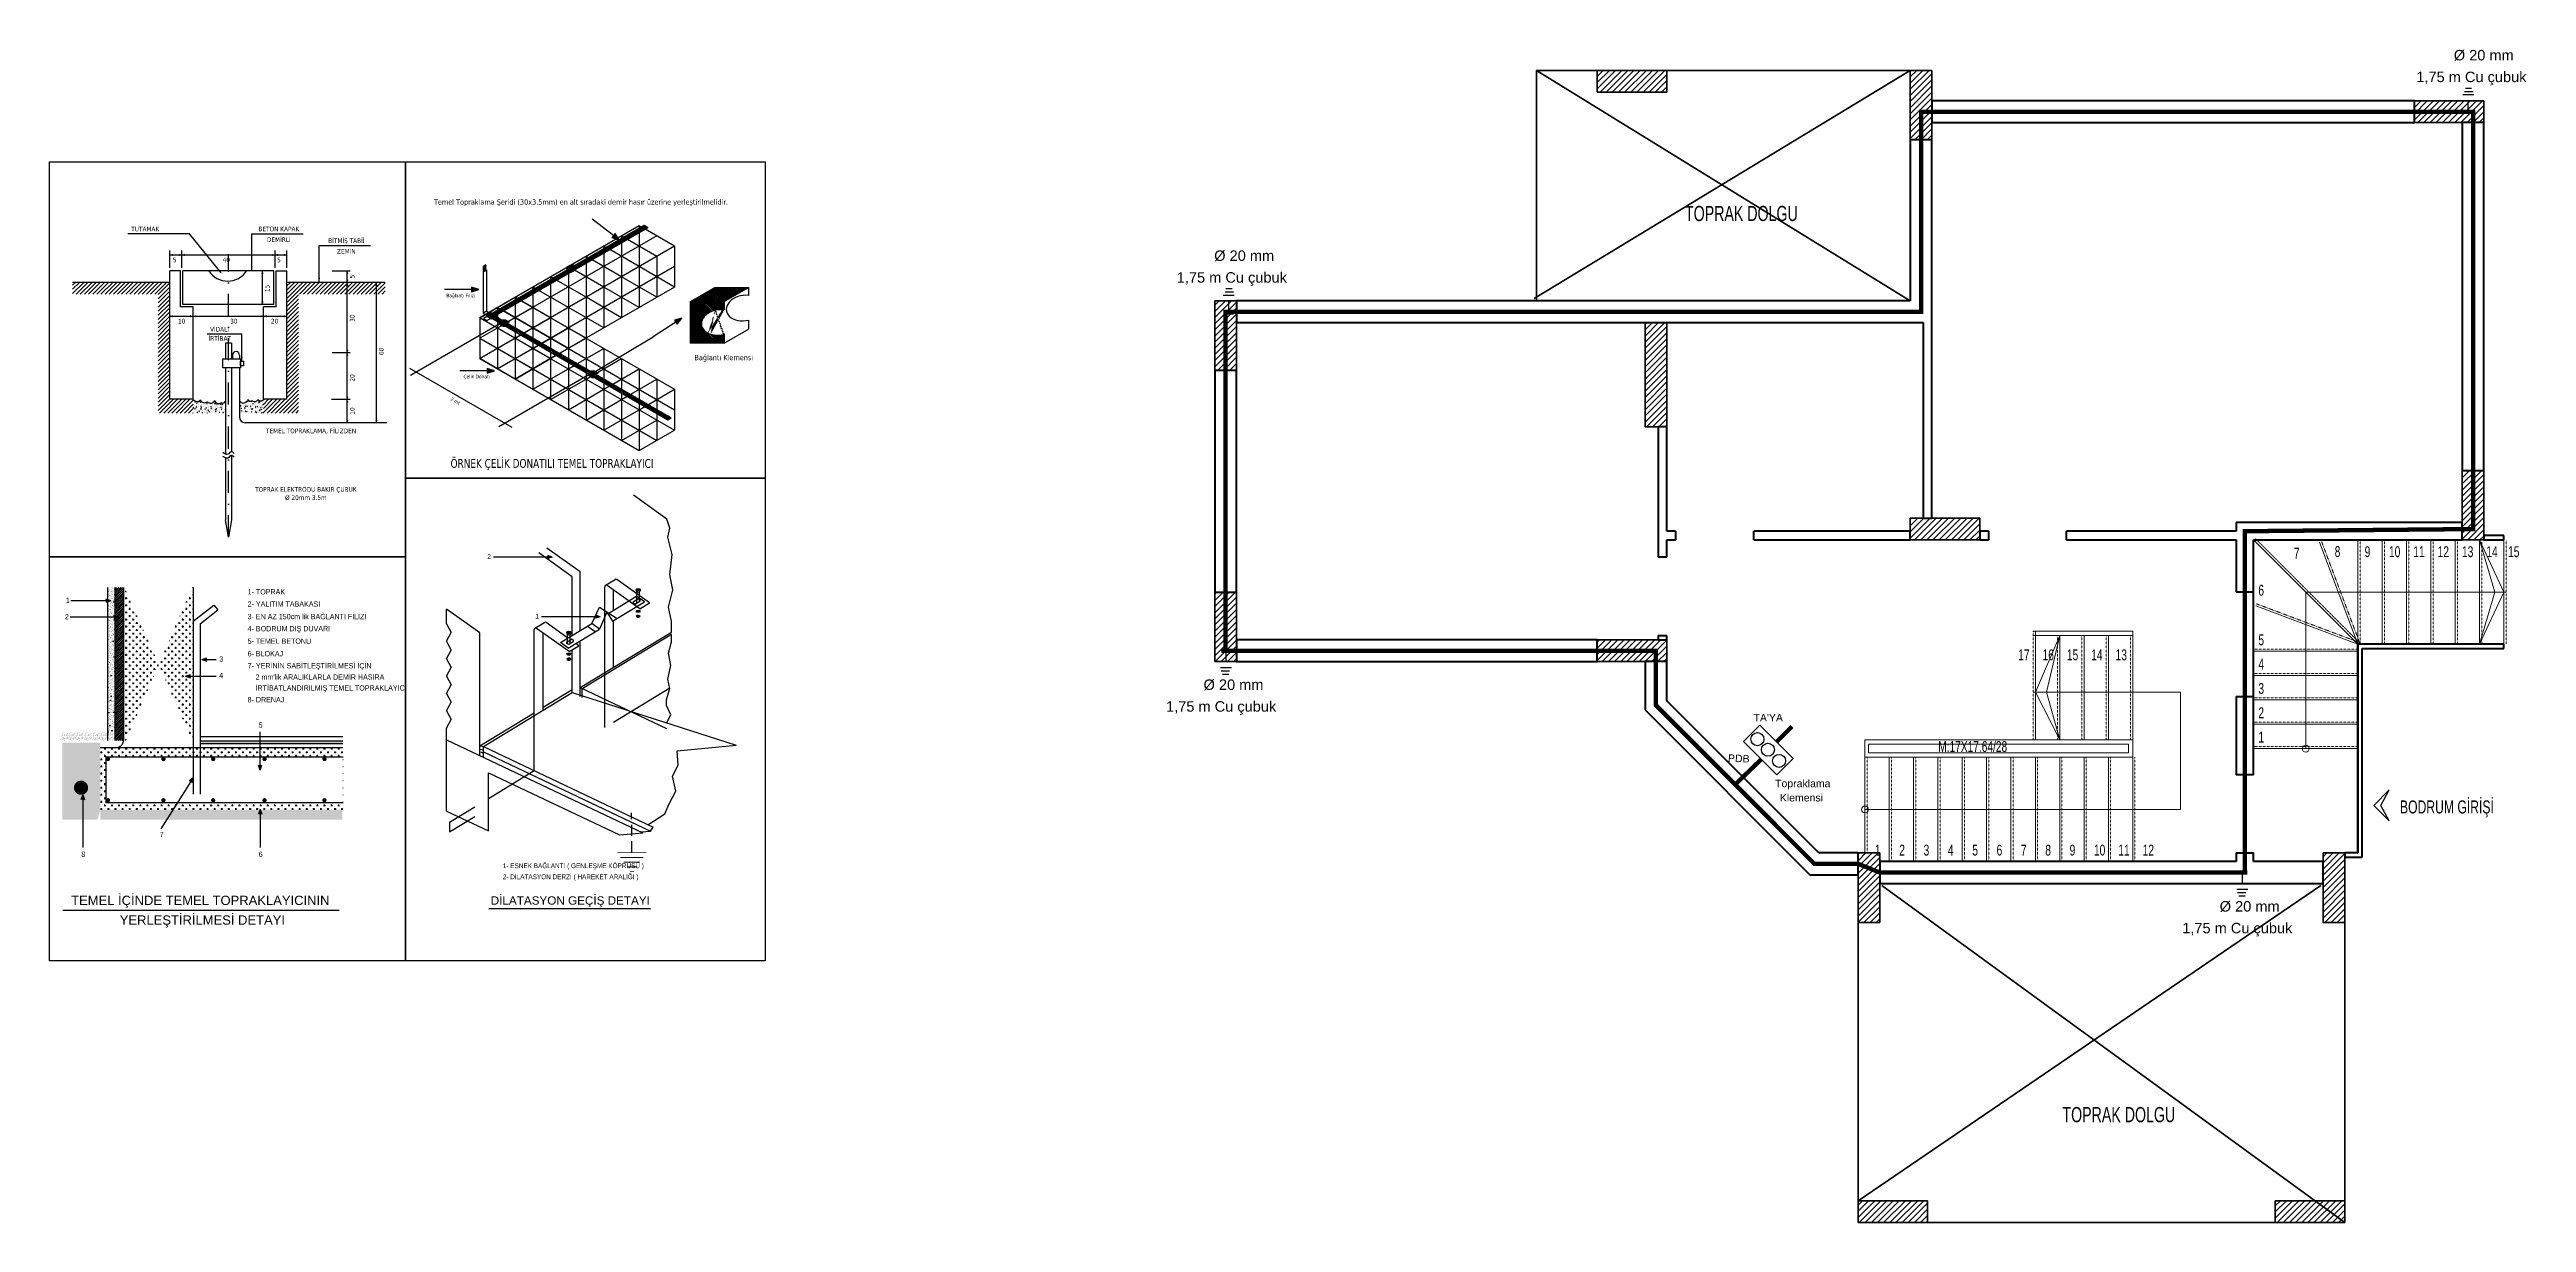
# Model space of a CAD drawing. Header units: millimetres. Extents: x -1928 to 11205, y 969 to 2843.
# Drawn here: x -1928 to 921, y 1303 to 2652 of the extents above; entities that cross this region are included whole.
import ezdxf
from ezdxf.enums import TextEntityAlignment as Align

# ---------------------------------------------------------------- set-up
doc = ezdxf.new("R2010")
doc.units = ezdxf.units.MM
for name, pattern in [('__ZG_T_P__9', [0.1, 0, -0.1]), ('DASHDOT', [25.4, 12.7, -6.35, 0, -6.35]), ('DASHED', [19.05, 12.7, -6.35]), ('HIDDEN', [0.375, 0.25, -0.125]), ('SOLID_LINE', [0])]:
    doc.linetypes.add(name, pattern=pattern)
for name, color, linetype in [('AHAT', 3, 'Continuous'), ('AYD', 10, 'Continuous'), ('CEVRE', 9, 'Continuous'), ('GÖRÜNÜŞLER', 8, 'Continuous'), ('KIRMIM', 1, 'Continuous'), ('MIMARI', 2, 'SOLID_LINE'), ('OYAZI', 3, 'Continuous'), ('Tarama', 42, 'Continuous'), ('topraklama', 3, 'DASHED'), ('YAZI', 7, 'Continuous'), ('ZHAT', 6, 'Continuous')]:
    doc.layers.add(name, color=color, linetype=linetype)
for name, color, linetype, lineweight in [('DUVAR', 7, 'Continuous', 25), ('SEMBOL', 3, 'Continuous', 18), ('ZİL', 53, 'DASHDOT', 20)]:
    doc.layers.add(name, color=color, linetype=linetype, lineweight=lineweight)
doc.styles.add('2', font='wturkce.shx', dxfattribs={"height": 0.2})
doc.styles.add('ARIAL', font='arial.ttf')
doc.styles.add('ROMANS', font='tahoma.ttf')
doc.styles.add('STYLE1', font='arial.ttf')
doc.styles.add('TXTX', font='arial.ttf')
pattern_1 = [(135, (496.1774, 19121.77047), (-0.360125004, -0.360125004), [])]
pattern_2 = [(135, (496.1774, 19121.7705), (-0.90031251, -0.90031251), [])]

msp = doc.modelspace()

# ---------------------------------------------------------------- texts
at = {"style": 'ROMANS'}
for s, height, p in [('TUTAMAK', 5.38, (-1818.2, 2442.6)), ('BETON KAPAK', 5.378, (-1664.5, 2442.6)), ('DEMİRLİ', 5.38, (-1664.5, 2430.3)), ('BİTMİŞ TABİİ', 5.378, (-1586.8, 2429.1)), ('ZEMİN', 5.38, (-1586.8, 2416.9)), ('İRTİBAT', 5.38, (-1732.5, 2316.7)), ('VİDALI', 5.38, (-1732.7, 2327.3)), ('TEMEL TOPRAKLAMA, FİLİZDEN', 5.378, (-1627.5, 2210.4)), ('TOPRAK ELEKTRODU BAKIR ÇUBUK', 5.378, (-1633.4, 2143.1)), ('%%C 20mm 3.5m', 5.378, (-1633.4, 2133.7))]:
    msp.add_text(s, height=height, dxfattribs=at).set_placement(p, align=Align.CENTER)
at = {"linetype": 'ByBlock', "style": 'ROMANS'}
for s, p in [('5', (-1786.4, 2407.1)), ('40', (-1729.1, 2407.1)), ('5', (-1666.5, 2407.1)), ('10', (-1780.5, 2336.6)), ('30', (-1720.5, 2336.6)), ('20', (-1673.6, 2336.6))]:
    msp.add_text(s, height=5.38, dxfattribs=at).set_placement(p)
for s, p in [('15', (-1675.1, 2372.7)), ('5', (-1577.4, 2388.4)), ('30', (-1577.4, 2338.5)), ('60', (-1543.9, 2300.3)), ('20', (-1577.4, 2269.8)), ('10', (-1577.4, 2231.7))]:
    msp.add_text(s, height=5.38, rotation=90, dxfattribs=at).set_placement(p)
at = {"layer": 'DUVAR', "color": 7, "lineweight": -2, "true_color": 0xffffff, "style": 'TXTX'}
for s, p in [('%%C 20 mm', (837.6, 2639.2)), ('1,75 m Cu çubuk ', (794.5, 2614.2)), ('1,75 m Cu çubuk ', (-631.5, 2383.6)), ('%%C 20 mm', (-588.4, 2408.6)), ('%%C 20 mm', (-600.7, 1915.2)), ('1,75 m Cu çubuk ', (-643.8, 1890.2)), ('%%C 20 mm', (568.3, 1660.3)), ('1,75 m Cu çubuk ', (525.2, 1635.3))]:
    msp.add_text(s, height=12, dxfattribs=at).set_placement(p)
at = {"layer": 'DUVAR', "linetype": 'ByBlock', "lineweight": 25, "style": 'ARIAL'}
for s, height, width, p, p2 in [('TOPRAK DOLGU', 17.5, 0.667651, (-46.8, 2454.4), (82.9, 2454.4)), ('8', 12.5, 0.672149, (700.6, 2068.1), (707.1, 2068.1)), ('9', 12.5, 0.672149, (735, 2067.9), (741.5, 2067.9)), ('10', 12.5, 0.672149, (763, 2067.9), (776.1, 2067.9)), ('11', 12.5, 0.672149, (791, 2067.9), (804.1, 2067.9)), ('12', 12.5, 0.672149, (819, 2067.9), (832.1, 2067.9)), ('13', 12.5, 0.672149, (847, 2067.9), (860.1, 2067.9)), ('14', 12.5, 0.672149, (875, 2067.9), (888.1, 2067.9)), ('15', 12.5, 0.672149, (900, 2067.9), (913.1, 2067.9)), ('7', 12.5, 0.672149, (653.6, 2066.3), (660.1, 2066.3)), ('6', 12.5, 0.672149, (612.8, 2023.6), (619.3, 2023.6)), ('5', 12.5, 0.672149, (612.8, 1966.6), (619.3, 1966.6)), ('17', 12.5, 0.672149, (336.5, 1949.3), (349.6, 1949.3)), ('16', 12.5, 0.672149, (364.5, 1949.3), (377.6, 1949.3)), ('15', 12.5, 0.672149, (392.5, 1949.3), (405.6, 1949.3)), ('14', 12.5, 0.672149, (420.5, 1949.3), (433.6, 1949.3)), ('13', 12.5, 0.672149, (448.5, 1949.3), (461.6, 1949.3)), ('4', 12.5, 0.672149, (612.8, 1938.6), (619.3, 1938.6)), ('3', 12.5, 0.672149, (612.8, 1910.6), (619.3, 1910.6)), ('2', 12.5, 0.672149, (612.8, 1882.6), (619.3, 1882.6)), ('M:17X17.64/28', 12.5, 0.669567, (244.5, 1843.8), (323.8, 1843.8)), ('1', 12.5, 0.672149, (612.8, 1854.6), (619.3, 1854.6)), ('BODRUM GİRİŞİ', 15, 0.667375, (775.7, 1773.1), (883.7, 1773.1)), ('1', 12.5, 0.672149, (171.6, 1724.7), (178.2, 1724.7)), ('2', 12.5, 0.672149, (199.6, 1724.7), (206.2, 1724.7)), ('3', 12.5, 0.672149, (227.6, 1724.7), (234.2, 1724.7)), ('4', 12.5, 0.672149, (255.6, 1724.7), (262.2, 1724.7)), ('5', 12.5, 0.672149, (283.6, 1724.7), (290.2, 1724.7)), ('6', 12.5, 0.672149, (311.6, 1724.7), (318.2, 1724.7)), ('7', 12.5, 0.672149, (339.6, 1724.7), (346.2, 1724.7)), ('8', 12.5, 0.672149, (367.6, 1724.7), (374.2, 1724.7)), ('9', 12.5, 0.672149, (395.6, 1724.7), (402.2, 1724.7)), ('10', 12.5, 0.672149, (423.6, 1724.7), (436.7, 1724.7)), ('11', 12.5, 0.672149, (451.6, 1724.7), (464.7, 1724.7)), ('12', 12.5, 0.672149, (479.6, 1724.7), (492.7, 1724.7)), ('TOPRAK DOLGU', 17.5, 0.667651, (387.4, 1418), (517.1, 1418))]:
    msp.add_text(s, height=height, dxfattribs=dict(at, width=width)).set_placement(p, p2, align=Align.FIT)
at = {"layer": 'OYAZI', "style": 'ROMANS', "width": 0.85}
for s, height, p in [('Temel Topraklama Şeridi (30x3.5mm) en alt sıradaki demir hasır üzerine yerleştirilmelidir.', 6.112, (-1486.1, 2473.3, -458.4)), ('Bağlantı Filizi', 4.074, (-1471.8, 2366.8, -458.4)), ('Bağlantı Klemensi', 6.112, (-1186.4, 2294.4, -458.4)), ('Çelik Donatı', 4.074, (-1452, 2273.6, -458.4)), ('ÖRNEK ÇELİK DONATILI TEMEL TOPRAKLAYICI', 10.186, (-1466.9, 2170.6, -458.4))]:
    msp.add_text(s, height=height, dxfattribs=at).set_placement(p)
msp.add_text('2 mt', height=4.07, rotation=330, dxfattribs=at).set_placement((-1467.5, 2248.6, -458.4))
at = {"layer": 'YAZI', "linetype": 'Continuous', "style": '2', "width": 0.8}
for s, height, p in [('2', 5.5, (-1424.6, 2065.8)), ('1- TOPRAK', 6.11, (-1700.4, 2025)), ('2', 6.11, (-1910.6, 1996.4)), ('1', 6.11, (-1909.6, 2015.1)), ('3- EN AZ 150cm lik BAĞLANTI FİLİZİ', 6.112, (-1700.4, 1996.5)), ('2- YALITIM TABAKASI', 6.112, (-1700.4, 2010.9)), ('1', 5.5, (-1369.4, 1997.2)), ('4- BODRUM DIŞ DUVARI', 6.112, (-1700.4, 1982.6)), ('5- TEMEL BETONU', 6.112, (-1700.4, 1968.2)), ('3', 6.11, (-1733.1, 1947.7)), ('6- BLOKAJ', 6.11, (-1700.4, 1953.8)), ('7- YERİNİN SABİTLEŞTİRİLMESİ İÇİN', 6.112, (-1700.4, 1939.9)), ('4', 6.11, (-1733.1, 1928.7)), ("    2 mm'lik ARALIKLARLA DEMİR HASIRA", 6.112, (-1700.4, 1926.9)), ('    İRTİBATLANDIRILMIŞ TEMEL TOPRAKLAYICI', 6.112, (-1700.4, 1914.4)), ('8- DRENAJ', 6.11, (-1700.4, 1900.9)), ('5', 6.11, (-1687.7, 1871.7)), ('7', 6.11, (-1801.6, 1745.8)), ('8', 6.11, (-1891.7, 1723.1)), ('6', 6.11, (-1687.7, 1723.1)), ('1- ESNEK BAĞLANTI ( GENLEŞME KÖPRÜSÜ )', 5.5, (-1406.8, 1710.2)), ('2- DİLATASYON DERZİ ( HAREKET ARALIĞI )', 5.5, (-1406.8, 1697.5))]:
    msp.add_text(s, height=height, dxfattribs=at).set_placement(p)
at = {"layer": 'YAZI', "style": 'STYLE1'}
for s, height, p in [('TEMEL İÇİNDE TEMEL TOPRAKLAYICININ ', 10.695, (-1903.4, 1667.8)), ('YERLEŞTİRİLMESİ DETAYI', 10.695, (-1847.5, 1645.2)), ('DİLATASYON GEÇİŞ DETAYI', 9.626, (-1420.7, 1668.2))]:
    msp.add_text(s, height=height, dxfattribs=at).set_placement(p)
at = {"layer": 'ZİL', "linetype": 'ByBlock', "lineweight": -2, "style": 'TXTX'}
for s, p in [("TA'YA", (32, 1878.9)), ('Topraklama', (56.8, 1803.3)), ('Klemensi', (62.3, 1786.9))]:
    msp.add_text(s, height=8.64, dxfattribs=at).set_placement(p)
msp.add_text('PDB', height=8.64, rotation=357.9641, dxfattribs=at).set_placement((2.5, 1832.5))

# ---------------------------------------------------------------- blocks, each defined once
blk = doc.blocks.new('OU')
at = {"color": 0, "linetype": 'ByBlock'}
blk.add_solid([(-5, -12), (5, -12), (0, 0)], dxfattribs=at)
blk = doc.blocks.new('OK1')
at = {"layer": 'AYD', "color": 4}
blk.add_line((0.164, 0), (0.773, 0), dxfattribs=at)
at = {"layer": 'AYD', "color": 1}
blk.add_lwpolyline([(0, 0), (0.164, -0.057), (0.164, 0.057)], close=True, dxfattribs=at)
blk.add_solid([(0, 0), (0.164, -0.057), (0.164, 0.057)], dxfattribs=at)
blk = doc.blocks.new('Topraklama')
at = {"layer": 'SEMBOL'}
for p, q in [((-18.3, 0), (18.3, 0)), ((-14.3, -6), (14.3, -6)), ((-10.2, -12), (10.2, -12)), ((-6.2, -18), (6.2, -18)), ((-2.2, -24), (2.2, -24))]:
    blk.add_line(p, q, dxfattribs=at)
blk = doc.blocks.new('Topraklama Klemensi')
at = {"layer": 'GÖRÜNÜŞLER'}
for p, q in [((-26.75, 27.125), (0, 27.125)), ((-26.75, -27.125), (-26.75, 27.125)), ((0, 27.125), (0, -27.125)), ((0, -27.125), (-26.75, -27.125))]:
    blk.add_line(p, q, dxfattribs=at)
for centre in [(-13.25, 17.625), (-13.25, -0.375), (-13.25, -17.625)]:
    blk.add_circle(centre, 7.5, dxfattribs=at)

# ---------------------------------------------------------------- hatches: boundary and pattern name
at = {"layer": 'AHAT', "linetype": 'Continuous'}
h = msp.add_hatch(dxfattribs=at)
h.set_pattern_fill('AR-SAND,_I', color=256, scale=8.148699, style=2)
h.set_pattern_definition([(37.5, (-8335.64, -735.584), (-0.513314, 15.701106), [0, -12.386022, 0, -13.852788, 0, -13.241635]), (7.5, (-8335.64, -735.584), (14.42138, 22.99682), [0, -6.681933, 0, -11.163717, 0, -4.278067]), (327.5, (-8345.663, -735.584), (25.376204, 0.046114), [0, -4.07435, 0, -14.667658, 0, -19.149442]), (317.5, (-8345.663, -735.584), (24.49602, 7.151914), [0, -2.037175, 0, -9.615464, 0, -11.000743])])
edge = h.paths.add_edge_path()
edge.add_line((-1861.7, 1856.9), (-1853.2, 1856.9))
edge.add_line((-1870.1, 1866.6), (-1870.1, 1856.9))
edge.add_line((-1870.1, 1866.6), (-1861.7, 1866.6))
edge.add_line((-1861.7, 2041.5), (-1853.2, 2041.5))
edge.add_line((-1870.1, 1856.9), (-1861.7, 1856.9))
edge.add_line((-1861.7, 2041.5), (-1861.7, 1856.9))
edge.add_line((-1853.2, 2041.5), (-1853.2, 1857.1))
at = {"layer": 'AYD', "linetype": 'Continuous'}
h = msp.add_hatch(dxfattribs=at)
h.set_pattern_fill('ANSI31', color=256, scale=10.185873, angle=90, style=0)
h.set_pattern_definition(pattern_2)
h.paths.add_polyline_path([(-1418.9, 2348.3), (-1414.8, 2346), (-1240.1, 2446.8), (-1244.2, 2449.2)])
h = msp.add_hatch(dxfattribs=at)
h.set_pattern_fill('ANSI31', color=256, scale=4.074349, angle=90, style=0)
h.set_pattern_definition(pattern_1)
h.paths.add_polyline_path([(-1426.2, 2403.9), (-1428.9, 2402.3), (-1428.9, 2396.2), (-1426.2, 2397.7)])
h = msp.add_hatch(dxfattribs=at)
h.set_pattern_fill('ANSI31', color=256, scale=1.273234, angle=202.8469, style=0)
h.set_pattern_definition([(134.743964, (-1118.65682, 4496.59204), (-0.113040838, -0.112035042), [])])
h.paths.add_polyline_path([(-1329.2, 2403.6), (-1329.3, 2401.6), (-1327.9, 2401.6), (-1324.4, 2403.6)])
h.paths.add_polyline_path([(-1329.3, 2401.6), (-1329.2, 2403.6), (-1332.8, 2401.6)])
edge = h.paths.add_edge_path()
edge.add_line((-1332.8, 2401.6), (-1332.8, 2395.6))
edge.add_line((-1332.8, 2395.6), (-1330.3, 2397.1))
edge.add_ellipse((-1328.6, 2398.6), major_axis=(2.58, 0.37), ratio=0.696719, start_angle=98.4414, end_angle=224.8552, ccw=False)
edge.add_line((-1329.3, 2400.3), (-1329.3, 2401.6))
edge.add_line((-1329.3, 2401.6), (-1332.8, 2401.6))
edge = h.paths.add_edge_path()
edge.add_line((-1328, 2395.6), (-1328, 2396.9))
edge.add_ellipse((-1328.6, 2398.6), major_axis=(2.58, 0.37), ratio=0.696719, start_angle=224.8552, end_angle=279.3285, ccw=False)
edge.add_line((-1330.3, 2397.1), (-1332.8, 2395.6))
edge.add_line((-1332.8, 2395.6), (-1328, 2395.6))
edge = h.paths.add_edge_path()
edge.add_ellipse((-1328.6, 2398.6), major_axis=(2.58, 0.37), ratio=0.696719, start_angle=68.8335, end_angle=98.4414, ccw=False)
edge.add_line((-1327.9, 2400.4), (-1327.9, 2401.6))
edge.add_line((-1327.9, 2401.6), (-1329.3, 2401.6))
edge.add_line((-1329.3, 2401.6), (-1329.3, 2400.3))
h = msp.add_hatch(dxfattribs=at)
h.set_pattern_fill('ANSI31', color=256, scale=10.185873, angle=90, style=0)
h.set_pattern_definition([(135, (447.0953, 19129.0929), (-0.90031251, -0.90031251), [])])
h.paths.add_polyline_path([(-1162.8, 2378), (-1162.8, 2361.8), (-1152.2, 2361.8), (-1124.1, 2378)])
h.paths.add_polyline_path([(-1162.8, 2361.8), (-1162.8, 2378), (-1190.9, 2361.8)])
edge = h.paths.add_edge_path(flags=17)
edge.add_line((-1190.9, 2361.8), (-1190.9, 2313.9))
edge.add_line((-1190.9, 2313.9), (-1170.8, 2325.5))
edge.add_ellipse((-1157.7, 2337.8), major_axis=(20.6, 3.1), ratio=0.696719, start_angle=98.4414, end_angle=224.8552, ccw=False)
edge.add_line((-1162.8, 2351.6), (-1162.8, 2361.8))
edge.add_line((-1162.8, 2361.8), (-1190.9, 2361.8))
edge = h.paths.add_edge_path()
edge.add_line((-1152.2, 2361.8), (-1190.9, 2361.8))
edge.add_line((-1190.9, 2361.8), (-1190.9, 2313.9))
edge.add_line((-1190.9, 2313.9), (-1170.8, 2325.5))
edge.add_ellipse((-1157.7, 2337.8), major_axis=(20.6, 3.1), ratio=0.696719, start_angle=68.8335, end_angle=224.8552, ccw=False)
edge.add_line((-1152.2, 2352.3), (-1152.2, 2361.8))
edge = h.paths.add_edge_path()
edge.add_ellipse((-1157.7, 2337.8), major_axis=(20.6, 3.1), ratio=0.696719, start_angle=98.4414, end_angle=279.3285, ccw=False)
edge.add_line((-1162.8, 2351.6), (-1162.8, 2361.8))
edge.add_line((-1162.8, 2361.8), (-1190.9, 2361.8))
edge.add_line((-1190.9, 2361.8), (-1190.9, 2313.9))
edge.add_line((-1190.9, 2313.9), (-1152.2, 2313.9))
edge.add_line((-1152.2, 2313.9), (-1152.2, 2324.2))
h = msp.add_hatch(dxfattribs=at)
h.set_pattern_fill('ANSI31', color=256, scale=4.074349, angle=90, style=0)
h.set_pattern_definition(pattern_1)
h.paths.add_polyline_path([(-1420.9, 2342.4), (-1419.9, 2343), (-1424, 2345.4), (-1425, 2344.8)])
h.paths.add_polyline_path([(-1425, 2346), (-1426, 2345.4), (-1425, 2344.8), (-1424, 2345.4)])
h.paths.add_polyline_path([(-1425, 2346), (-1424, 2345.4), (-1419.9, 2347.7), (-1420.9, 2348.3)])
h.paths.add_polyline_path([(-1418.9, 2348.3), (-1419.9, 2348.9), (-1420.9, 2348.3), (-1419.9, 2347.7)])
h.paths.add_polyline_path([(-1418.9, 2348.3), (-1419.9, 2347.7), (-1415.8, 2345.4), (-1414.8, 2346)])
h.paths.add_polyline_path([(-1419.9, 2347.7), (-1424, 2345.4), (-1419.9, 2343), (-1415.8, 2345.4)])
h.paths.add_polyline_path([(-1414.8, 2344.8), (-1415.8, 2345.4), (-1419.9, 2343), (-1418.9, 2342.4)])
h.paths.add_polyline_path([(-1414.8, 2344.8), (-1413.8, 2345.4), (-1414.8, 2346), (-1415.8, 2345.4)])
h.paths.add_polyline_path([(-1419.9, 2343), (-1420.9, 2342.4), (-1419.9, 2341.8), (-1418.9, 2342.4)])
h = msp.add_hatch(dxfattribs=at)
h.set_pattern_fill('ANSI31', color=256, scale=10.185873, angle=90, style=0)
h.set_pattern_definition(pattern_2)
h.paths.add_polyline_path([(-1414.8, 2344.8), (-1418.9, 2342.4), (-1217.1, 2225.9), (-1213, 2228.3)])
h = msp.add_hatch(dxfattribs=at)
h.set_pattern_fill('ANSI31', color=256, scale=1.273234, angle=59.0541, style=0)
h.set_pattern_definition([(104.054098, (-154.59963, 4033.28585), (-0.154390285, -0.038648694), [])])
h.paths.add_polyline_path([(-1403.9, 2340.9), (-1405, 2339.2), (-1403.8, 2338.5), (-1399.8, 2338.5)])
h.paths.add_polyline_path([(-1405, 2339.2), (-1403.9, 2340.9), (-1408, 2341)])
edge = h.paths.add_edge_path()
edge.add_line((-1408, 2341), (-1411.1, 2335.9))
edge.add_line((-1411.1, 2335.9), (-1408.2, 2335.8))
edge.add_ellipse((-1406, 2336.3), major_axis=(2.41, -1), ratio=0.696719, start_angle=98.4414, end_angle=224.8552, ccw=False)
edge.add_line((-1405.6, 2338.1), (-1405, 2339.2))
edge.add_line((-1405, 2339.2), (-1408, 2341))
edge = h.paths.add_edge_path()
edge.add_line((-1406.9, 2333.4), (-1406.3, 2334.5))
edge.add_ellipse((-1406, 2336.3), major_axis=(2.41, -1), ratio=0.696719, start_angle=224.8552, end_angle=279.3285, ccw=False)
edge.add_line((-1408.2, 2335.8), (-1411.1, 2335.9))
edge.add_line((-1411.1, 2335.9), (-1406.9, 2333.4))
edge = h.paths.add_edge_path()
edge.add_ellipse((-1406, 2336.3), major_axis=(2.41, -1), ratio=0.696719, start_angle=68.8335, end_angle=98.4414, ccw=False)
edge.add_line((-1404.4, 2337.5), (-1403.8, 2338.5))
edge.add_line((-1403.8, 2338.5), (-1405, 2339.2))
edge.add_line((-1405, 2339.2), (-1405.6, 2338.1))
h = msp.add_hatch(dxfattribs=at)
h.set_pattern_fill('ANSI31', color=256, scale=1.273234, angle=59.0541, style=0)
h.set_pattern_definition([(104.054098, (-52.25071, 3974.46953), (-0.154390285, -0.038648694), [])])
h.paths.add_polyline_path([(-1301.6, 2282.1), (-1302.6, 2280.4), (-1301.5, 2279.7), (-1297.4, 2279.6)])
h.paths.add_polyline_path([(-1302.6, 2280.4), (-1301.6, 2282.1), (-1305.6, 2282.2)])
edge = h.paths.add_edge_path()
edge.add_line((-1305.6, 2282.2), (-1308.7, 2277.1))
edge.add_line((-1308.7, 2277.1), (-1305.8, 2277))
edge.add_ellipse((-1303.6, 2277.5), major_axis=(2.41, -1), ratio=0.696719, start_angle=98.4414, end_angle=224.8552, ccw=False)
edge.add_line((-1303.3, 2279.3), (-1302.6, 2280.4))
edge.add_line((-1302.6, 2280.4), (-1305.6, 2282.2))
edge = h.paths.add_edge_path()
edge.add_line((-1304.6, 2274.6), (-1303.9, 2275.7))
edge.add_ellipse((-1303.6, 2277.5), major_axis=(2.41, -1), ratio=0.696719, start_angle=224.8552, end_angle=279.3285, ccw=False)
edge.add_line((-1305.8, 2277), (-1308.7, 2277.1))
edge.add_line((-1308.7, 2277.1), (-1304.6, 2274.6))
edge = h.paths.add_edge_path()
edge.add_ellipse((-1303.6, 2277.5), major_axis=(2.41, -1), ratio=0.696719, start_angle=68.8335, end_angle=98.4414, ccw=False)
edge.add_line((-1302.1, 2278.7), (-1301.5, 2279.7))
edge.add_line((-1301.5, 2279.7), (-1302.6, 2280.4))
edge.add_line((-1302.6, 2280.4), (-1303.3, 2279.3))
at = {"layer": 'KIRMIM', "linetype": 'Continuous'}
h = msp.add_hatch(dxfattribs=at)
h.set_pattern_fill('CROSS,_I', color=256, scale=16.297397, style=2)
h.set_pattern_definition([(0, (-8335.64, -741.7406), (4.0743493, 4.0743493), [2.0371747, -6.111524]), (90, (-8334.6213, -742.759), (-4.0743493, 4.0743493), [2.0371747, -6.111524])])
edge = h.paths.add_edge_path()
edge.add_line((-1762.9, 2035.4), (-1762.9, 1855.5))
edge.add_line((-1843.3, 2035.4), (-1843.3, 1850.9))
h = msp.add_hatch(dxfattribs=at)
h.set_pattern_fill('AR-CONC,_I', color=256, scale=1.62974, style=2)
h.set_pattern_definition([(50, (-8335.64, -760.245), (11.689474, -1.022696), [1.222305, -13.445353]), (355, (-8335.64, -760.245), (-2.261286, 12.258774), [0.977844, -10.756282]), (100.4514, (-8334.666, -760.33), (9.428197, 11.23607), [1.0388, -11.426792]), (46.1842, (-8335.64, -756.985), (17.39325, -2.69753), [1.833457, -20.16803]), (96.6356, (-8334.19, -757.21), (15.23257, 15.875586), [1.5582, -17.140185]), (351.1842, (-8335.64, -756.985), (15.232557, 15.8756), [1.466766, -16.134423]), (21, (-8334.01, -757.8), (9.728031, -6.56164), [1.222305, -13.445353]), (326, (-8334.01, -757.8), (3.965407, 11.818058), [0.977844, -10.756282]), (71.4514, (-8333.2, -758.347), (13.693442, 5.256408), [1.0388, -11.426792]), (37.5, (-8335.64, -760.2446), (0.198174, 5.4253034), [0, -10.625903, 0, -10.919256, 0, -10.7970257]), (7.5, (-8335.64, -760.2446), (4.2873488, 6.4278844), [0, -6.225606, 0, -10.381442, 0, -4.115093]), (327.5, (-8339.274, -760.2446), (8.6999163, -0.3675857), [0, -4.074349, 0, -12.71197, 0, -16.867806]), (317.5, (-8340.904, -760.2446), (9.504417, 1.631451), [0, -5.296654, 0, -8.442052, 0, -11.978587])])
edge = h.paths.add_edge_path()
edge.add_line((-1869.7, 1766), (-1913.4, 1766))
edge.add_line((-1913.4, 1766), (-1913.4, 1854.6))
edge.add_line((-1913.4, 1854.6), (-1869.7, 1854.6))
edge.add_line((-1869.7, 1854.6), (-1869.7, 1777.3))
edge.add_line((-1873.2, 1766), (-1591.6, 1766))
edge.add_line((-1591.6, 1766), (-1591.6, 1777.3))
edge.add_line((-1591.6, 1777.3), (-1869.7, 1777.3))
h = msp.add_hatch(dxfattribs=at)
h.set_pattern_fill('AR-B816C,_I', color=256, scale=0.162974, style=2)
h.set_pattern_definition([(0, (-8335.6399, -735.5835), (1.30379178, 1.30379178), [2.5464683, -0.06111524]), (0, (-8336.9437, -735.5224), (1.30379178, 1.30379178), [2.5464683, -0.06111524]), (90, (-8335.6399, -735.5835), (-1.30379178, 1.30379178), [-1.364907, 1.24267654]), (90, (-8335.701, -735.5835), (-1.30379178, 1.30379178), [-1.364907, 1.24267654])])
h.paths.add_polyline_path([(-1590.9, 1856.7), (-1755, 1856.7), (-1755, 1853.5), (-1590.9, 1853.5)])
h = msp.add_hatch(dxfattribs=at)
h.set_pattern_fill('CROSS,_I', color=256, scale=16.297397, style=2)
h.set_pattern_definition([(0, (-8335.64, -735.5835), (4.0743493, 4.0743493), [2.0371747, -6.111524]), (90, (-8334.6213, -736.602), (-4.0743493, 4.0743493), [2.0371747, -6.111524])])
h.paths.add_polyline_path([(-1870.1, 1848.9), (-1590.9, 1848.9), (-1590.9, 1777.2), (-1870.1, 1777.2)])
edge = h.paths.add_edge_path()
edge.add_line((-1863.4, 1838.3), (-1590.4, 1838.3))
edge.add_line((-1863.4, 1838.3), (-1863.4, 1785.7))
edge.add_line((-1863.4, 1785.7), (-1590.4, 1785.7))
at = {"layer": 'MIMARI', "linetype": 'Continuous'}
for points in [[(-1355.2, 2069.7), (-1355.2, 2066.3), (-1350, 2068)], [(-1863.5, 2019.4), (-1863.5, 2015.6), (-1857.7, 2017.5)], [(-1854.2, 2000.7), (-1854.2, 1996.9), (-1848.4, 1998.8)], [(-1300, 2001.1), (-1300, 1997.6), (-1294.8, 1999.3)], [(-1747.4, 1948.2), (-1747.4, 1952.1), (-1753.2, 1950.1)], [(-1766, 1929.2), (-1766, 1933), (-1771.8, 1931.1)], [(-1684.2, 1828.7), (-1688, 1828.7), (-1686.1, 1823)], [(-1764.4, 1808.2), (-1767.6, 1810.3), (-1762.9, 1814.1)], [(-1888.2, 1788.9), (-1892.1, 1788.9), (-1890.1, 1794.7)], [(-1684.2, 1772.2), (-1688, 1772.2), (-1686.1, 1777.9)]]:
    msp.add_hatch(color=256, dxfattribs=at).paths.add_polyline_path(points)

# ---------------------------------------------------------------- linework, layer by layer
at = {"color": 3, "linetype": 'DASHED', "lineweight": 25}
for p, q in [((860.5, 2599.4), (847.6, 2599.4)), ((859.9, 2603.2), (850.1, 2603.2)), ((858.1, 2606.9), (851, 2606.9)), ((854.3, 2580), (854.3, 2599.4)), ((-565.4, 2368.8), (-578.3, 2368.8)), ((-566.1, 2372.5), (-575.8, 2372.5)), ((-567.8, 2376.3), (-574.9, 2376.3)), ((-571.6, 2349.4), (-571.6, 2368.8)), ((-581.2, 1940.9), (-568.3, 1940.9)), ((-575, 1960.2), (-575, 1940.9)), ((-580.5, 1937.1), (-570.7, 1937.1)), ((-578.7, 1933.4), (-571.7, 1933.4)), ((587.9, 1685.9), (600.8, 1685.9)), ((588.6, 1682.1), (598.3, 1682.1)), ((594.1, 1705.3), (594.1, 1685.9)), ((590.3, 1678.4), (597.4, 1678.4))]:
    msp.add_line(p, q, dxfattribs=at)
for p, q in [((-1767.2, 2439.9), (-1838.1, 2439.9)), ((-1730.9, 2394.9), (-1767.2, 2439.9)), ((-1695.6, 2439.9), (-1636.6, 2439.9)), ((-1618, 2426.4), (-1558.9, 2426.4)), ((-1747, 2324.6), (-1707, 2324.6)), ((-1719, 2313.9), (-1725.7, 2313.9)), ((-1725.7, 2313.9), (-1725.7, 2296)), ((-1719, 2313.9), (-1719, 2296)), ((-1725.7, 2285.6), (-1725.7, 2186.4)), ((-1719, 2285.6), (-1719, 2189)), ((-1717.6, 2300.3), (-1717.6, 2296)), ((-1709.8, 2300.3), (-1709.8, 2296)), ((-1709.8, 2285.6), (-1709.8, 2229.2)), ((-1725.7, 2182.1), (-1725.7, 2110.7)), ((-1719, 2184.7), (-1719, 2110.7)), ((-1722.5, 2090.8), (-1725.7, 2110.7)), ((-1719, 2110.7), (-1722.5, 2090.8))]:
    msp.add_line(p, q)
at = {"linetype": 'ByBlock'}
for p, q in [((-1789.8, 2415.4), (-1655.3, 2415.4)), ((-1683.4, 2358.3), (-1683.4, 2397.3)), ((-1585.7, 2222.5), (-1585.7, 2397.3)), ((-1552.2, 2222.5), (-1552.2, 2383.9)), ((-1789.8, 2344.9), (-1655.3, 2344.9))]:
    msp.add_line(p, q, dxfattribs=at)
at = {"linetype": 'Continuous'}
for p, q in [((-1789.8, 2249.4), (-1789.8, 2397.3)), ((-1777.7, 2397.3), (-1789.8, 2397.3)), ((-1777.7, 2355.6), (-1777.7, 2397.3)), ((-1775, 2358.3), (-1775, 2397.3)), ((-1670.1, 2397.3), (-1775, 2397.3)), ((-1670.1, 2358.3), (-1670.1, 2397.3)), ((-1667.4, 2355.6), (-1667.4, 2397.3)), ((-1667.4, 2397.3), (-1655.3, 2397.3)), ((-1655.3, 2249.4), (-1655.3, 2397.3)), ((-1789.8, 2383.9), (-1901.7, 2383.9)), ((-1542.2, 2383.9), (-1655.3, 2383.9)), ((-1762.9, 2355.6), (-1777.7, 2355.6)), ((-1670.1, 2358.3), (-1775, 2358.3)), ((-1762.9, 2249.4), (-1762.9, 2355.6)), ((-1682.2, 2249.4), (-1682.2, 2355.6)), ((-1667.4, 2355.6), (-1682.2, 2355.6)), ((-1762.9, 2249.4), (-1789.8, 2249.4)), ((-1655.3, 2249.4), (-1682.2, 2249.4)), ((-1540.2, 2222.5), (-1703.1, 2222.5))]:
    msp.add_line(p, q, dxfattribs=at)
msp.add_lwpolyline([(-1728.9, 2296), (-1708.7, 2296), (-1708.7, 2285.6), (-1728.9, 2285.6)], close=True)
at = {"const_width": 5}
msp.add_lwpolyline([(59.1, 1855.9), (76.2, 1873)], dxfattribs=at)
at = {"linetype": 'Continuous'}
msp.add_arc((-1723.3, 2411.1), 25.8, 212.355, 327.645, dxfattribs=at)
for centre, radius, start, end in [((-1713.7, 2300.3), 3.91, 0, 180), ((-1703.1, 2229.2), 6.72, 180, 270)]:
    msp.add_arc(centre, radius, start, end)
for points in [[(-1735, 2398.5), (-1733.6, 2399.7), (-1730.9, 2394.9)], [(-1694.7, 2402.7), (-1696.5, 2402.7), (-1695.6, 2397.3)], [(-1617.1, 2389.2), (-1618.9, 2389.2), (-1618, 2383.9)], [(-1706.1, 2298.5), (-1707.9, 2298.5), (-1707, 2293.1)]]:
    msp.add_solid(points)
at = {"layer": 'AHAT', "linetype": 'Continuous'}
for p, q in [((-1289.6, 1941.3), (-1289.6, 2033.9)), ((-1288.6, 2035.6), (-1277.7, 2042.2)), ((-1249.1, 2008.6), (-1286.7, 2035.4)), ((-1279.3, 2007), (-1279.3, 2030.2)), ((-1238.2, 2015.3), (-1275.7, 2042.1)), ((-1253.4, 2030.4), (-1253.4, 2029.1)), ((-1253.3, 2029.9), (-1249.2, 2031.2)), ((-1253.2, 2029.7), (-1249.1, 2031)), ((-1252.7, 2015.1), (-1252.7, 2028)), ((-1249.6, 2017), (-1249.6, 2028)), ((-1248.8, 2030.4), (-1248.8, 2029.1)), ((-1762.9, 1994.1), (-1739.2, 2012.8)), ((-1755, 1991.2), (-1734.8, 2007.2)), ((-1739.2, 2012.8), (-1734.8, 2007.2)), ((-1304.6, 1991.6), (-1295.7, 2010.3)), ((-1295.7, 2010.3), (-1275.3, 1997.4)), ((-1287, 2004.8), (-1295.5, 1985.1)), ((-1287, 2004.8), (-1280.7, 1994.1)), ((-1285, 2003.5), (-1253, 2023)), ((-1280.7, 1994.1), (-1243.9, 2016.5)), ((-1279.3, 1941.3), (-1279.3, 1994.9)), ((-1255.2, 2014.2), (-1256.6, 2015.2)), ((-1256.5, 2016.7), (-1251.6, 2019.8)), ((-1254.2, 2014.2), (-1249.2, 2017.2)), ((-1253.4, 2000), (-1252.1, 2001.3)), ((-1253.4, 2000), (-1252.3, 1998.7)), ((-1243.9, 2016.5), (-1253, 2023)), ((-1252.3, 1998.7), (-1250, 1998.7)), ((-1252.1, 2001.3), (-1250.2, 2001.3)), ((-1249.2, 2018.8), (-1250.6, 2019.7)), ((-1250.2, 2001.3), (-1248.8, 2000)), ((-1248.8, 2000), (-1250, 1998.7)), ((-1249.1, 2008.6), (-1238.2, 2015.3)), ((-1762.9, 1994.1), (-1762.9, 1795.3)), ((-1755, 1991.2), (-1755, 1795.3)), ((-1370.8, 1891.9), (-1370.8, 1984.5)), ((-1369.8, 1986.1), (-1358.9, 1992.7)), ((-1330.3, 1959.2), (-1367.9, 1986)), ((-1360.5, 1891.9), (-1360.5, 1980.7)), ((-1332, 1974.9), (-1356.9, 1992.7)), ((-1340.6, 1969.7), (-1304.6, 1991.6)), ((-1331.5, 1963.2), (-1340.6, 1969.7)), ((-1333.1, 1981.2), (-1333.1, 1979.9)), ((-1333.1, 1970.3), (-1328.1, 1973.3)), ((-1331.8, 1967.8), (-1333.1, 1968.7)), ((-1333, 1980.7), (-1329, 1982)), ((-1332.9, 1980.5), (-1328.8, 1981.8)), ((-1332.5, 1968.2), (-1332.5, 1978.8)), ((-1331.5, 1963.2), (-1295.5, 1985.1)), ((-1330.8, 1967.7), (-1325.8, 1970.7)), ((-1329.4, 1968.6), (-1329.4, 1978.8)), ((-1328.6, 1981.2), (-1328.6, 1979.9)), ((-1325.7, 1972.3), (-1327.1, 1973.3)), ((-1319.3, 1965.9), (-1322.9, 1968.4)), ((-1300.6, 1982), (-1309.7, 1988.5)), ((-1295.5, 1985.1), (-1304.6, 1991.6)), ((-1333.1, 1950.8), (-1331.8, 1952.1)), ((-1333.1, 1950.8), (-1332.1, 1949.5)), ((-1332.1, 1949.5), (-1329.8, 1949.5)), ((-1331.8, 1952.1), (-1329.9, 1952.1)), ((-1330.3, 1959.2), (-1319.3, 1965.9)), ((-1329.9, 1952.1), (-1328.6, 1950.8)), ((-1328.6, 1950.8), (-1329.8, 1949.5)), ((-1755, 1856.7), (-1755, 1853.5)), ((-1863.4, 1838.3), (-1863.4, 1785.7)), ((-1863.4, 1838.3), (-1590.4, 1838.3)), ((-1863.4, 1785.7), (-1590.4, 1785.7)), ((-1468.1, 1763.1), (-1439.1, 1780.8)), ((-1468.1, 1751.9), (-1439.1, 1769.5)), ((-1468.1, 1763.1), (-1468.1, 1751.9)), ((-1912.9, 1662), (-1595, 1662)), ((-1422.8, 1663.7), (-1236.9, 1663.7))]:
    msp.add_line(p, q, dxfattribs=at)
at = {"layer": 'AHAT', "linetype": 'DASHED', "ltscale": 100}
for p, q in [((-1289.6, 1871.8), (-1289.6, 1941.3)), ((-1279.3, 1878.1), (-1214.6, 1917.5)), ((-1370.8, 1822.4), (-1370.8, 1891.9)), ((-1423.3, 1790.4), (-1370.8, 1822.4))]:
    msp.add_line(p, q, dxfattribs=at)
at = {"layer": 'AHAT', "linetype": 'Continuous'}
for points, const_width in [([(-1862.2, 1835.7, 1), (-1859.8, 1835.7, 1)], 2.44), ([(-1798.5, 1835.7, 1), (-1796, 1835.7, 1)], 2.44), ([(-1741.2, 1835.7, 1), (-1738.8, 1835.7, 1)], 2.44), ([(-1682.2, 1835.7, 1), (-1679.7, 1835.7, 1)], 2.44), ([(-1613.2, 1835.7, 1), (-1610.8, 1835.7, 1)], 2.44), ([(-1896.1, 1802.7, 1), (-1888, 1802.7, 1)], 8.15), ([(-1862.2, 1788.3, -1), (-1859.8, 1788.3, -1)], 2.44), ([(-1798.5, 1788.3, -1), (-1796, 1788.3, -1)], 2.44), ([(-1741.2, 1788.3, -1), (-1738.8, 1788.3, -1)], 2.44), ([(-1682.2, 1788.3, -1), (-1679.7, 1788.3, -1)], 2.44), ([(-1613.2, 1788.3, -1), (-1610.8, 1788.3, -1)], 2.44)]:
    msp.add_lwpolyline(points, format="xyb", close=True, dxfattribs=dict(at, const_width=const_width))
at = {"layer": 'AHAT', "linetype": 'HIDDEN'}
msp.add_arc((-1287.8, 2033.9), 1.83, 54.4707, 180, dxfattribs=at)
at = {"layer": 'AHAT', "linetype": 'Continuous'}
for centre, radius, start, end in [((-1276.8, 2040.6), 1.83, 54.4707, 121.3437), ((-1256.1, 2016), 0.917, 121.3437, 234.4707), ((-1254.7, 2015), 0.917, 234.4707, 301.3437), ((-1251.1, 2019), 0.917, 54.4707, 121.3437), ((-1249.7, 2018), 0.917, 301.3437, 54.4707), ((-1368.9, 1984.5), 1.83, 54.4707, 180), ((-1358, 1991.2), 1.83, 54.4707, 121.3437), ((-1332.6, 1969.5), 0.917, 121.3437, 234.4707), ((-1331.2, 1968.5), 0.917, 234.4707, 301.3437), ((-1327.6, 1972.5), 0.917, 54.4707, 121.3437), ((-1326.3, 1971.5), 0.917, 301.3437, 54.4707)]:
    msp.add_arc(centre, radius, start, end, dxfattribs=at)
for centre, major_axis in [((-1251.1, 2030.4), (-2.28, 0)), ((-1251.1, 2005.6), (-2.28, 0)), ((-1251.1, 2005.7), (-1.37, 0)), ((-1251.1, 1999.9), (-1.37, 0)), ((-1330.9, 1981.2), (-2.28, 0)), ((-1330.9, 1956.4), (-2.28, 0)), ((-1330.8, 1956.5), (-1.37, 0)), ((-1330.8, 1950.7), (-1.37, 0))]:
    msp.add_ellipse(centre, major_axis=major_axis, ratio=0.641247, dxfattribs=at)
for centre in [(-1251.1, 2029.1), (-1330.9, 1979.9)]:
    msp.add_ellipse(centre, major_axis=(2.28, 0), ratio=0.641247, start_param=3.141593, end_param=6.283185, dxfattribs=at)
at = {"layer": 'AYD', "linetype": 'Continuous'}
for p, q in [((-1249.9, 2449.1), (-1433.3, 2343.3)), ((-1244.2, 2449.2), (-1428.9, 2342.5)), ((-1240.1, 2446.8), (-1424.8, 2340.2)), ((-1229.6, 2437.4), (-1402.4, 2337.6)), ((-1209.2, 2425.6), (-1382, 2325.8)), ((-1290.7, 2425.6), (-1290.7, 2422.3)), ((-1287.9, 2424), (-1290.7, 2425.6)), ((-1270.3, 2437.4), (-1270.3, 2434.1)), ((-1267.5, 2435.7), (-1270.3, 2437.4)), ((-1270.3, 2429.4), (-1270.3, 2390.3)), ((-1229.6, 2413.8), (-1263.4, 2433.4)), ((-1249.9, 2449.1), (-1249.9, 2445.9)), ((-1247.1, 2447.5), (-1249.9, 2449.1)), ((-1249.9, 2441.2), (-1249.9, 2402.1)), ((-1240.1, 2446.8), (-1244.2, 2449.2)), ((-1209.2, 2425.6), (-1243, 2445.1)), ((-1209.2, 2425.6), (-1209.2, 2378.5)), ((-1429.4, 2395.9), (-1425.4, 2398.2)), ((-1429.4, 2395.9), (-1429.4, 2348.5)), ((-1426.2, 2403.9), (-1428.9, 2402.3)), ((-1428.9, 2396.2), (-1428.9, 2402.3)), ((-1426.2, 2397.7), (-1426.2, 2403.9)), ((-1425.4, 2398.2), (-1425.4, 2350.9)), ((-1209.2, 2402.1), (-1361.6, 2314.1)), ((-1332.8, 2401.6), (-1329.2, 2403.6)), ((-1332.8, 2395.6), (-1330.3, 2397.1)), ((-1331.4, 2402.1), (-1331.4, 2398.8)), ((-1328.6, 2400.4), (-1331.4, 2402.1)), ((-1331.4, 2394.1), (-1331.4, 2355)), ((-1329.2, 2403.6), (-1329.3, 2400.3)), ((-1329.2, 2403.6), (-1324.4, 2403.6)), ((-1328, 2395.6), (-1324.4, 2397.6)), ((-1327.9, 2401.6), (-1324.4, 2403.6)), ((-1290.7, 2378.5), (-1324.5, 2398.1)), ((-1324.4, 2403.6), (-1324.4, 2402.5)), ((-1324.4, 2398.9), (-1324.4, 2397.6)), ((-1311, 2413.8), (-1311, 2410.6)), ((-1308.2, 2412.2), (-1311, 2413.8)), ((-1311, 2405.9), (-1311, 2366.8)), ((-1270.3, 2390.3), (-1304.2, 2409.9)), ((-1290.7, 2417.6), (-1290.7, 2378.5)), ((-1249.9, 2402.1), (-1283.8, 2421.6)), ((-1249.9, 2402.1), (-1249.9, 2355)), ((-1209.2, 2378.5), (-1249.9, 2402.1)), ((-1229.6, 2413.8), (-1229.6, 2366.8)), ((-1433.3, 2343.3), (-1392.5, 2366.8)), ((-1392.5, 2366.8), (-1392.5, 2363.5)), ((-1392.5, 2366.8), (-1389.7, 2365.2)), ((-1392.5, 2366.8), (-1392.5, 2363.5)), ((-1389.7, 2365.2), (-1392.5, 2366.8)), ((-1372.2, 2378.5), (-1372.2, 2375.3)), ((-1369.3, 2376.9), (-1372.2, 2378.5)), ((-1372.2, 2370.6), (-1372.2, 2331.5)), ((-1331.4, 2355), (-1365.3, 2374.6)), ((-1351.8, 2390.3), (-1351.8, 2387.1)), ((-1349, 2388.7), (-1351.8, 2390.3)), ((-1351.8, 2382.4), (-1351.8, 2343.3)), ((-1311, 2366.8), (-1344.9, 2386.3)), ((-1209.2, 2378.5), (-1341.2, 2302.3)), ((-1311, 2366.8), (-1311, 2319.7)), ((-1270.3, 2343.3), (-1311, 2366.8)), ((-1290.7, 2378.5), (-1290.7, 2331.5)), ((-1249.9, 2355), (-1290.7, 2378.5)), ((-1270.3, 2390.3), (-1270.3, 2343.3)), ((-1229.6, 2366.8), (-1270.3, 2390.3)), ((-1190.9, 2361.8), (-1162.8, 2378)), ((-1162.8, 2378), (-1124.1, 2378)), ((-1162.8, 2378), (-1162.8, 2351.6)), ((-1152.2, 2361.8), (-1124.1, 2378)), ((-1124.1, 2378), (-1124.1, 2368.9)), ((-1433.3, 2343.3), (-1433.3, 2296.2)), ((-1392.5, 2319.7), (-1433.3, 2343.3)), ((-1433.3, 2343.3), (-1209.2, 2213.9)), ((-1433.3, 2343.3), (-1433.3, 2296.2)), ((-1425.4, 2350.9), (-1429.4, 2348.5)), ((-1429.4, 2348.5), (-1217.1, 2225.9)), ((-1428.9, 2342.5), (-1424.8, 2340.2)), ((-1419.9, 2348.9), (-1426, 2345.4)), ((-1426, 2345.4), (-1419.9, 2341.8)), ((-1425.4, 2350.9), (-1213, 2228.3)), ((-1419.9, 2348.9), (-1413.8, 2345.4)), ((-1413.8, 2345.4), (-1419.9, 2341.8)), ((-1412.9, 2355), (-1412.9, 2351.8)), ((-1412.9, 2355), (-1410.1, 2353.4)), ((-1410.1, 2353.4), (-1412.9, 2355)), ((-1412.9, 2347.1), (-1412.9, 2343.7)), ((-1412.9, 2339), (-1412.9, 2308)), ((-1408, 2341), (-1403.9, 2340.9)), ((-1372.2, 2331.5), (-1406, 2351)), ((-1406, 2351), (-1209.2, 2237.4)), ((-1403.9, 2340.9), (-1405.6, 2338.1)), ((-1403.9, 2340.9), (-1399.8, 2338.5)), ((-1403.8, 2338.5), (-1399.8, 2338.5)), ((-1402.4, 2337.6), (-1372.2, 2355)), ((-1399.8, 2338.5), (-1400.4, 2337.5)), ((-1392.5, 2358.8), (-1392.5, 2331.9)), ((-1392.5, 2358.8), (-1392.5, 2331.9)), ((-1351.8, 2343.3), (-1385.6, 2362.8)), ((-1385.6, 2362.8), (-1209.2, 2260.9)), ((-1382, 2325.8), (-1351.8, 2343.3)), ((-1372.2, 2355), (-1372.2, 2320.2)), ((-1351.8, 2343.3), (-1351.8, 2308.4)), ((-1311, 2319.7), (-1351.8, 2343.3)), ((-1351.8, 2343.3), (-1351.8, 2308.4)), ((-1331.4, 2355), (-1331.4, 2308)), ((-1290.7, 2331.5), (-1331.4, 2355)), ((-1124.1, 2340.6), (-1124.1, 2330.1)), ((-1411.1, 2335.9), (-1513.2, 2276.9)), ((-1406.4, 2335.2), (-1433.3, 2319.7)), ((-1386.1, 2323.5), (-1433.3, 2296.2)), ((-1433.3, 2319.7), (-1229.6, 2202.1)), ((-1433.3, 2296.2), (-1392.5, 2319.7)), ((-1412.9, 2331.5), (-1406.4, 2335.2)), ((-1412.9, 2331.5), (-1412.9, 2284.5)), ((-1412.9, 2331.5), (-1412.9, 2284.5)), ((-1365.7, 2311.7), (-1412.9, 2284.5)), ((-1411.1, 2335.9), (-1408.2, 2335.8)), ((-1406.9, 2333.4), (-1402.9, 2333.3)), ((-1402.2, 2334.4), (-1402.9, 2333.3)), ((-1392.5, 2327.2), (-1392.5, 2319.7)), ((-1392.5, 2327.2), (-1392.5, 2319.7)), ((-1392.5, 2319.7), (-1386.1, 2323.5)), ((-1351.8, 2296.2), (-1392.5, 2319.7)), ((-1392.5, 2319.7), (-1392.5, 2272.7)), ((-1392.5, 2319.7), (-1392.5, 2272.7)), ((-1372.2, 2331.5), (-1372.2, 2320.2)), ((-1331.4, 2308), (-1372.2, 2331.5)), ((-1372.2, 2315.5), (-1372.2, 2284.5)), ((-1372.2, 2315.5), (-1372.2, 2308)), ((-1372.2, 2308), (-1365.7, 2311.7)), ((-1361.6, 2314.1), (-1331.4, 2331.5)), ((-1341.2, 2302.3), (-1311, 2319.7)), ((-1331.4, 2331.5), (-1331.4, 2296.6)), ((-1311, 2319.7), (-1311, 2284.9)), ((-1300.4, 2281.4), (-1233.7, 2321.1)), ((-1190.9, 2313.9), (-1170.8, 2325.5)), ((-1152.2, 2313.9), (-1124.1, 2330.1)), ((-1514.3, 2285.1), (-1396.6, 2217.2)), ((-1392.5, 2272.7), (-1433.3, 2296.2)), ((-1433.3, 2296.2), (-1249.9, 2190.4)), ((-1372.2, 2284.5), (-1412.9, 2308)), ((-1412.9, 2284.5), (-1372.2, 2308)), ((-1345.3, 2300), (-1392.5, 2272.7)), ((-1392.5, 2272.7), (-1351.8, 2296.2)), ((-1372.2, 2308), (-1372.2, 2260.9)), ((-1372.2, 2260.9), (-1331.4, 2284.5)), ((-1351.8, 2303.7), (-1351.8, 2296.2)), ((-1351.8, 2303.7), (-1351.8, 2296.2)), ((-1351.8, 2296.2), (-1345.3, 2300)), ((-1351.8, 2296.2), (-1351.8, 2249.2)), ((-1331.4, 2291.9), (-1331.4, 2284.5)), ((-1331.4, 2284.5), (-1324.9, 2288.2)), ((-1331.4, 2284.5), (-1331.4, 2237.4)), ((-1320.9, 2290.5), (-1290.7, 2308)), ((-1311, 2280.2), (-1311, 2272.7)), ((-1305.6, 2282.2), (-1301.6, 2282.1)), ((-1301.6, 2282.1), (-1303.3, 2279.3)), ((-1301.6, 2282.1), (-1297.4, 2279.6)), ((-1301.5, 2279.7), (-1297.4, 2279.6)), ((-1300.5, 2278.8), (-1270.3, 2296.2)), ((-1297.4, 2279.6), (-1298, 2278.7)), ((-1290.7, 2308), (-1290.7, 2273.1)), ((-1280.1, 2267), (-1249.9, 2284.5)), ((-1270.3, 2296.2), (-1270.3, 2261.4)), ((-1249.9, 2284.5), (-1249.9, 2249.6)), ((-1308.7, 2277.1), (-1411.4, 2217.8)), ((-1351.8, 2249.2), (-1311, 2272.7)), ((-1331.4, 2237.4), (-1290.7, 2260.9)), ((-1311, 2272.7), (-1304.6, 2276.4)), ((-1311, 2272.7), (-1311, 2225.6)), ((-1308.7, 2277.1), (-1305.8, 2277)), ((-1304.6, 2274.6), (-1300.5, 2274.5)), ((-1299.8, 2275.6), (-1300.5, 2274.5)), ((-1290.7, 2268.4), (-1290.7, 2260.9)), ((-1290.7, 2260.9), (-1284.2, 2264.7)), ((-1290.7, 2260.9), (-1290.7, 2213.9)), ((-1270.3, 2256.7), (-1270.3, 2249.2)), ((-1270.3, 2249.2), (-1263.8, 2252.9)), ((-1259.7, 2255.3), (-1229.6, 2272.7)), ((-1239.4, 2243.5), (-1209.2, 2260.9)), ((-1229.6, 2272.7), (-1229.6, 2237.8)), ((-1209.2, 2260.9), (-1209.2, 2213.9)), ((-1311, 2225.6), (-1270.3, 2249.2)), ((-1290.7, 2213.9), (-1249.9, 2237.4)), ((-1270.3, 2249.2), (-1270.3, 2202.1)), ((-1270.3, 2202.1), (-1229.6, 2225.6)), ((-1249.9, 2244.9), (-1249.9, 2237.4)), ((-1249.9, 2237.4), (-1243.5, 2241.1)), ((-1249.9, 2237.4), (-1249.9, 2190.4)), ((-1229.6, 2249.2), (-1229.6, 2237.8)), ((-1229.6, 2233.1), (-1229.6, 2202.1)), ((-1229.6, 2233.1), (-1229.6, 2225.6)), ((-1217.1, 2225.9), (-1213, 2228.3)), ((-1249.9, 2190.4), (-1209.2, 2213.9))]:
    msp.add_line(p, q, dxfattribs=at)
for points in [[(-1328, 2396.9), (-1328, 2395.6), (-1332.8, 2395.6), (-1332.8, 2401.6), (-1327.9, 2401.6), (-1327.9, 2400.4)], [(-1406.3, 2334.5), (-1406.9, 2333.4), (-1411.1, 2335.9), (-1408, 2341), (-1403.8, 2338.5), (-1404.4, 2337.5)], [(-1152.2, 2324.2), (-1152.2, 2313.9), (-1190.9, 2313.9), (-1190.9, 2361.8), (-1152.2, 2361.8), (-1152.2, 2352.3)], [(-1303.9, 2275.7), (-1304.6, 2274.6), (-1308.7, 2277.1), (-1305.6, 2282.2), (-1301.5, 2279.7), (-1302.1, 2278.7)]]:
    msp.add_lwpolyline(points, dxfattribs=at)
for centre, major_axis, start_param, end_param in [((-1328.6, 2398.6), (2.58, 0.37), 1.201372, 4.875202), ((-1325, 2400.7), (2.58, 0.37), 1.22921, 4.847364), ((-1129, 2354.4), (20.6, 3.1), 1.22921, 4.847364), ((-1406, 2336.3), (-2.41, 1), 4.342964, 8.016795), ((-1401.8, 2336.2), (-2.41, 1), 4.370802, 7.988957), ((-1157.7, 2337.8), (20.6, 3.1), 1.201372, 4.875202), ((-1303.6, 2277.5), (-2.41, 1), 4.342964, 8.016795), ((-1299.5, 2277.4), (-2.41, 1), 4.370802, 7.988957)]:
    msp.add_ellipse(centre, major_axis=major_axis, ratio=0.696719, start_param=start_param, end_param=end_param, dxfattribs=at)
at = {"layer": 'CEVRE'}
msp.add_lwpolyline([(-1105, 2158.9), (-1518.6, 2158.9), (-1518.6, 2522.5), (-1105, 2522.5)], close=True, dxfattribs=at)
at = {"layer": 'Defpoints', "linetype": 'ByBlock'}
msp.add_point((-1722.5, 2090.8), dxfattribs=at)
at = {"layer": 'DUVAR', "linetype": 'ByBlock', "lineweight": 35}
for p, q in [((212.2, 2627.7), (-220.3, 2365.2)), ((-217.8, 2362.7), (-217.8, 2627.7)), ((-217.8, 2627.7), (212.2, 2627.7)), ((212.2, 2362.7), (-217.8, 2627.7)), ((-147.8, 2613.7), (-133.8, 2627.7)), ((-147.8, 2606.6), (-126.7, 2627.7)), ((-147.8, 2620.8), (-140.8, 2627.7)), ((-67.8, 2627.7), (-147.8, 2627.7)), ((-147.8, 2627.7), (-147.8, 2602.7)), ((-144.6, 2602.7), (-119.6, 2627.7)), ((-137.5, 2602.7), (-112.5, 2627.7)), ((-130.5, 2602.7), (-105.5, 2627.7)), ((-123.4, 2602.7), (-98.4, 2627.7)), ((-116.3, 2602.7), (-91.3, 2627.7)), ((-109.3, 2602.7), (-84.3, 2627.7)), ((-102.2, 2602.7), (-77.2, 2627.7)), ((-95.1, 2602.7), (-70.1, 2627.7)), ((-88, 2602.7), (-67.8, 2623)), ((-67.8, 2602.7), (-67.8, 2627.7)), ((212.2, 2606), (233.9, 2627.7)), ((212.2, 2620.2), (219.8, 2627.7)), ((212.2, 2613.1), (226.9, 2627.7)), ((212.2, 2627.2), (212.7, 2627.7)), ((237.2, 2627.7), (212.2, 2627.7)), ((212.2, 2627.7), (212.2, 2547.7)), ((212.2, 2598.9), (237.2, 2623.9)), ((237.2, 2592.7), (237.2, 2627.7)), ((-147.8, 2602.7), (-67.8, 2602.7)), ((-81, 2602.7), (-67.8, 2615.9)), ((-73.9, 2602.7), (-67.8, 2608.9)), ((212.2, 2591.9), (237.2, 2616.9)), ((212.2, 2584.8), (237.2, 2609.8)), ((212.2, 2577.7), (237.2, 2602.7)), ((212.2, 2570.7), (237.2, 2595.7)), ((212.2, 2563.6), (237.2, 2588.6)), ((212.2, 2556.5), (237.2, 2581.5)), ((212.2, 2549.4), (237.2, 2574.4)), ((217.6, 2547.7), (237.2, 2567.4)), ((237.2, 2567.7), (237.2, 2592.7)), ((237.2, 2547.7), (237.2, 2567.7)), ((792.2, 2577.9), (807.1, 2592.7)), ((792.2, 2592), (792.9, 2592.7)), ((792.2, 2570.8), (814.1, 2592.7)), ((792.2, 2585), (800, 2592.7)), ((792.2, 2592.7), (792.2, 2567.7)), ((872.2, 2592.7), (792.2, 2592.7)), ((792.2, 2567.7), (847.2, 2567.7)), ((796.2, 2567.7), (821.2, 2592.7)), ((803.3, 2567.7), (828.3, 2592.7)), ((810.3, 2567.7), (835.3, 2592.7)), ((817.4, 2567.7), (842.4, 2592.7)), ((824.5, 2567.7), (849.5, 2592.7)), ((831.6, 2567.7), (856.6, 2592.7)), ((838.6, 2567.7), (863.6, 2592.7)), ((845.7, 2567.7), (870.7, 2592.7)), ((847.2, 2567.7), (872.2, 2567.7)), ((852.8, 2567.7), (872.2, 2587.2)), ((859.8, 2567.7), (872.2, 2580.1)), ((866.9, 2567.7), (872.2, 2573)), ((872.2, 2567.7), (872.2, 2592.7)), ((212.2, 2547.7), (237.2, 2547.7)), ((224.7, 2547.7), (237.2, 2560.3)), ((231.7, 2547.7), (237.2, 2553.2)), ((-587.8, 2343.4), (-568.5, 2362.7)), ((-587.8, 2357.6), (-582.6, 2362.7)), ((-587.8, 2350.5), (-575.5, 2362.7)), ((-562.8, 2362.7), (-587.8, 2362.7)), ((-587.8, 2362.7), (-587.8, 2282.7)), ((-587.8, 2336.3), (-562.8, 2361.3)), ((-587.8, 2329.3), (-562.8, 2354.3)), ((-587.8, 2322.2), (-562.8, 2347.2)), ((-587.8, 2315.1), (-562.8, 2340.1)), ((-562.8, 2337.7), (-562.8, 2362.7)), ((-562.8, 2282.7), (-562.8, 2337.7)), ((-92.8, 2315.2), (-70.2, 2337.7)), ((-92.8, 2329.3), (-84.3, 2337.7)), ((-92.8, 2322.2), (-77.3, 2337.7)), ((-92.8, 2336.4), (-91.4, 2337.7)), ((-67.8, 2337.7), (-92.8, 2337.7)), ((-92.8, 2337.7), (-92.8, 2217.7)), ((-67.8, 2217.7), (-67.8, 2337.7)), ((-587.8, 2308.1), (-562.8, 2333.1)), ((-587.8, 2301), (-562.8, 2326)), ((-587.8, 2293.9), (-562.8, 2318.9)), ((-587.8, 2286.8), (-562.8, 2311.8)), ((-92.8, 2308.1), (-67.8, 2333.1)), ((-92.8, 2301), (-67.8, 2326)), ((-92.8, 2293.9), (-67.8, 2318.9)), ((-92.8, 2286.9), (-67.8, 2311.9)), ((-587.8, 2282.7), (-562.8, 2282.7)), ((-584.8, 2282.7), (-562.8, 2304.8)), ((-577.7, 2282.7), (-562.8, 2297.7)), ((-570.7, 2282.7), (-562.8, 2290.6)), ((-563.6, 2282.7), (-562.8, 2283.6)), ((-92.8, 2279.8), (-67.8, 2304.8)), ((-92.8, 2272.7), (-67.8, 2297.7)), ((-92.8, 2265.7), (-67.8, 2290.7)), ((-92.8, 2258.6), (-67.8, 2283.6)), ((-92.8, 2251.5), (-67.8, 2276.5)), ((-92.8, 2244.4), (-67.8, 2269.4)), ((-92.8, 2237.4), (-67.8, 2262.4)), ((-92.8, 2230.3), (-67.8, 2255.3)), ((-92.8, 2223.2), (-67.8, 2248.2)), ((-91.2, 2217.7), (-67.8, 2241.2)), ((-84.1, 2217.7), (-67.8, 2234.1)), ((-77.1, 2217.7), (-67.8, 2227)), ((-92.8, 2217.7), (-77.8, 2217.7)), ((-77.8, 2217.7), (-67.8, 2217.7)), ((-70, 2217.7), (-67.8, 2219.9)), ((847.2, 2152.1), (862.9, 2167.7)), ((847.2, 2166.2), (848.7, 2167.7)), ((847.2, 2145), (870, 2167.7)), ((847.2, 2159.1), (855.8, 2167.7)), ((872.2, 2167.7), (847.2, 2167.7)), ((847.2, 2167.7), (847.2, 2107.7)), ((872.2, 2092.7), (872.2, 2167.7)), ((847.2, 2137.9), (872.2, 2162.9)), ((847.2, 2130.9), (872.2, 2155.9)), ((847.2, 2123.8), (872.2, 2148.8)), ((847.2, 2116.7), (872.2, 2141.7)), ((212.2, 2096.9), (228.1, 2112.7)), ((212.2, 2111), (213.9, 2112.7)), ((212.2, 2089.8), (235.1, 2112.7)), ((212.2, 2104), (221, 2112.7)), ((212.2, 2112.7), (212.2, 2097.7)), ((227.2, 2112.7), (212.2, 2112.7)), ((217.2, 2087.7), (242.2, 2112.7)), ((224.3, 2087.7), (249.3, 2112.7)), ((237.2, 2112.7), (227.2, 2112.7)), ((231.3, 2087.7), (256.3, 2112.7)), ((292.2, 2112.7), (237.2, 2112.7)), ((238.4, 2087.7), (263.4, 2112.7)), ((245.5, 2087.7), (270.5, 2112.7)), ((252.6, 2087.7), (277.6, 2112.7)), ((259.6, 2087.7), (284.6, 2112.7)), ((266.7, 2087.7), (291.7, 2112.7)), ((292.2, 2097.7), (292.2, 2112.7)), ((847.2, 2109.6), (872.2, 2134.6)), ((847.2, 2102.6), (872.2, 2127.6)), ((847.2, 2095.5), (872.2, 2120.5)), ((847.2, 2088.4), (872.2, 2113.4)), ((212.2, 2097.7), (212.2, 2087.7)), ((212.2, 2087.7), (292.2, 2087.7)), ((273.8, 2087.7), (292.2, 2106.2)), ((280.8, 2087.7), (292.2, 2099.1)), ((287.9, 2087.7), (292.2, 2092)), ((292.2, 2087.7), (292.2, 2097.7)), ((847.2, 2107.7), (847.2, 2087.7)), ((847.2, 2087.7), (872.2, 2087.7)), ((853.6, 2087.7), (872.2, 2106.4)), ((860.7, 2087.7), (872.2, 2099.3)), ((867.7, 2087.7), (872.2, 2092.2)), ((872.2, 2087.7), (872.2, 2092.7)), ((-587.8, 2004), (-564, 2027.7)), ((-587.8, 2018.1), (-578.2, 2027.7)), ((-587.8, 2011.1), (-571.1, 2027.7)), ((-587.8, 2025.2), (-585.3, 2027.7)), ((-562.8, 2027.7), (-587.8, 2027.7)), ((-587.8, 2027.7), (-587.8, 1947.7)), ((-562.8, 1972.7), (-562.8, 2027.7)), ((-587.8, 1996.9), (-562.8, 2021.9)), ((-587.8, 1989.9), (-562.8, 2014.9)), ((-587.8, 1982.8), (-562.8, 2007.8)), ((-587.8, 1975.7), (-562.8, 2000.7)), ((-587.8, 1968.6), (-562.8, 1993.6)), ((-587.8, 1961.6), (-562.8, 1986.6)), ((-587.8, 1954.5), (-562.8, 1979.5)), ((-587.5, 1947.7), (-562.8, 1972.4)), ((-562.8, 1947.7), (-562.8, 1972.7)), ((-147.8, 1949), (-124.1, 1972.7)), ((-147.8, 1963.2), (-138.2, 1972.7)), ((-147.8, 1956.1), (-131.1, 1972.7)), ((-147.8, 1970.2), (-145.3, 1972.7)), ((-147.8, 1972.7), (-147.8, 1947.7)), ((-77.8, 1972.7), (-147.8, 1972.7)), ((-142, 1947.7), (-117, 1972.7)), ((-134.9, 1947.7), (-109.9, 1972.7)), ((-127.9, 1947.7), (-102.9, 1972.7)), ((-120.8, 1947.7), (-95.8, 1972.7)), ((-113.7, 1947.7), (-88.7, 1972.7)), ((-106.6, 1947.7), (-81.6, 1972.7)), ((-99.6, 1947.7), (-74.6, 1972.7)), ((-92.5, 1947.7), (-67.8, 1972.5)), ((-67.8, 1972.7), (-77.8, 1972.7)), ((-67.8, 1947.7), (-67.8, 1972.7)), ((-587.8, 1947.7), (-562.8, 1947.7)), ((-580.4, 1947.7), (-562.8, 1965.4)), ((-573.3, 1947.7), (-562.8, 1958.3)), ((-566.3, 1947.7), (-562.8, 1951.2)), ((-147.8, 1947.7), (-92.8, 1947.7)), ((-92.8, 1947.7), (-77.8, 1947.7)), ((-85.4, 1947.7), (-67.8, 1965.4)), ((-78.4, 1947.7), (-67.8, 1958.3)), ((-77.8, 1947.7), (-67.8, 1947.7)), ((-71.3, 1947.7), (-67.8, 1951.2)), ((152.2, 1711.6), (168.3, 1727.7)), ((152.2, 1725.8), (154.2, 1727.7)), ((152.2, 1704.6), (175.4, 1727.7)), ((152.2, 1718.7), (161.3, 1727.7)), ((177.2, 1727.7), (152.2, 1727.7)), ((152.2, 1727.7), (152.2, 1717.7)), ((152.2, 1697.5), (177.2, 1722.5)), ((152.2, 1717.7), (152.2, 1702.7)), ((152.2, 1690.4), (177.2, 1715.4)), ((177.2, 1717.7), (177.2, 1727.7)), ((177.2, 1692.7), (177.2, 1717.7)), ((687.2, 1709.2), (705.7, 1727.7)), ((687.2, 1723.4), (691.6, 1727.7)), ((687.2, 1716.3), (698.7, 1727.7)), ((712.2, 1727.7), (687.2, 1727.7)), ((687.2, 1727.7), (687.2, 1717.7)), ((687.2, 1702.2), (712.2, 1727.2)), ((687.2, 1695.1), (712.2, 1720.1)), ((687.2, 1717.7), (687.2, 1692.7)), ((687.2, 1688), (712.2, 1713)), ((712.2, 1722.7), (712.2, 1727.7)), ((712.2, 1647.7), (712.2, 1722.7)), ((152.2, 1683.3), (177.2, 1708.3)), ((152.2, 1702.7), (152.2, 1647.7)), ((152.2, 1676.3), (177.2, 1701.3)), ((152.2, 1669.2), (177.2, 1694.2)), ((152.2, 1327.7), (684.7, 1690.2)), ((152.2, 1662.1), (177.2, 1687.1)), ((177.2, 1647.7), (177.2, 1692.7)), ((179.7, 1690.2), (712.2, 1302.7)), ((687.2, 1680.9), (712.2, 1705.9)), ((687.2, 1673.9), (712.2, 1698.9)), ((687.2, 1692.7), (687.2, 1647.7)), ((687.2, 1666.8), (712.2, 1691.8)), ((687.2, 1659.7), (712.2, 1684.7)), ((152.2, 1655.1), (177.2, 1680.1)), ((152.2, 1648), (177.2, 1673)), ((159, 1647.7), (177.2, 1665.9)), ((166.1, 1647.7), (177.2, 1658.8)), ((687.2, 1652.7), (712.2, 1677.7)), ((689.4, 1647.7), (712.2, 1670.6)), ((696.4, 1647.7), (712.2, 1663.5)), ((703.5, 1647.7), (712.2, 1656.4)), ((152.2, 1327.7), (152.2, 1647.7)), ((152.2, 1647.7), (177.2, 1647.7)), ((173.2, 1647.7), (177.2, 1651.8)), ((687.2, 1647.7), (712.2, 1647.7)), ((710.6, 1647.7), (712.2, 1649.4)), ((712.2, 1327.7), (712.2, 1647.7)), ((152.2, 1315.6), (164.3, 1327.7)), ((152.2, 1308.6), (171.4, 1327.7)), ((152.2, 1322.7), (157.2, 1327.7)), ((152.2, 1327.7), (152.2, 1302.7)), ((232.2, 1327.7), (152.2, 1327.7)), ((153.5, 1302.7), (178.5, 1327.7)), ((160.5, 1302.7), (185.5, 1327.7)), ((167.6, 1302.7), (192.6, 1327.7)), ((174.7, 1302.7), (199.7, 1327.7)), ((181.7, 1302.7), (206.7, 1327.7)), ((188.8, 1302.7), (213.8, 1327.7)), ((195.9, 1302.7), (220.9, 1327.7)), ((202.9, 1302.7), (227.9, 1327.7)), ((210, 1302.7), (232.2, 1324.9)), ((217.1, 1302.7), (232.2, 1317.9)), ((224.2, 1302.7), (232.2, 1310.8)), ((232.2, 1302.7), (232.2, 1327.7)), ((632.2, 1314.8), (645.1, 1327.7)), ((632.2, 1307.7), (652.2, 1327.7)), ((632.2, 1321.9), (638.1, 1327.7)), ((632.2, 1327.7), (632.2, 1302.7)), ((712.2, 1327.7), (632.2, 1327.7)), ((634.3, 1302.7), (659.3, 1327.7)), ((641.4, 1302.7), (666.4, 1327.7)), ((648.4, 1302.7), (673.4, 1327.7)), ((655.5, 1302.7), (680.5, 1327.7)), ((662.6, 1302.7), (687.6, 1327.7)), ((669.6, 1302.7), (694.6, 1327.7)), ((676.7, 1302.7), (701.7, 1327.7)), ((683.8, 1302.7), (708.8, 1327.7)), ((690.9, 1302.7), (712.2, 1324.1)), ((697.9, 1302.7), (712.2, 1317)), ((712.2, 1302.7), (712.2, 1327.7)), ((152.2, 1302.7), (232.2, 1302.7)), ((231.2, 1302.7), (232.2, 1303.7)), ((232.2, 1302.7), (632.2, 1302.7)), ((632.2, 1302.7), (712.2, 1302.7)), ((705, 1302.7), (712.2, 1310)), ((712.1, 1302.7), (712.2, 1302.9))]:
    msp.add_line(p, q, dxfattribs=at)
at = {"layer": 'DUVAR', "linetype": 'ByBlock'}
for p, q in [((224.7, 2576.1), (224.7, 2580.2)), ((228.9, 2580.2), (224.7, 2580.2)), ((859.7, 2580.2), (856.7, 2580.2)), ((859.7, 2580.2), (859.7, 2578.7)), ((-573.9, 2350.2), (-575.3, 2350.2)), ((-575.3, 2348.8), (-575.3, 2350.2)), ((212.2, 2350.2), (224.7, 2350.2)), ((224.7, 2350.2), (224.7, 2362.7)), ((597.2, 2097.7), (597.2, 2094.8)), ((597.2, 2097.7), (601.7, 2097.7)), ((859.7, 2100.2), (854.2, 2100.2)), ((859.7, 2100.2), (859.7, 2105.2)), ((-575.3, 1960.2), (-575.3, 1963.5)), ((-562.8, 1960.2), (-575.3, 1960.2)), ((-80.3, 1960.2), (-85.1, 1960.2)), ((-80.3, 1947.7), (-80.3, 1960.2)), ((-80.3, 1897.6), (-80.3, 1904.3)), ((102, 1715.2), (93.9, 1723.3)), ((150.2, 1715.2), (152.2, 1715.2)), ((597.2, 1717.7), (597.2, 1705.2)), ((177.2, 1705.2), (175.7, 1705.8)), ((597.2, 1705.2), (587.2, 1705.2))]:
    msp.add_line(p, q, dxfattribs=at)
at = {"layer": 'DUVAR', "linetype": 'ByBlock', "lineweight": 50}
for p, q in [((792.2, 2592.7), (237.2, 2592.7)), ((237.2, 2592.7), (237.2, 2567.7)), ((237.2, 2567.7), (792.2, 2567.7)), ((792.2, 2567.7), (792.2, 2592.7)), ((872.2, 2567.7), (847.2, 2567.7)), ((847.2, 2567.7), (847.2, 2167.7)), ((872.2, 2167.7), (872.2, 2567.7)), ((212.2, 2547.7), (212.2, 2362.7)), ((237.2, 2547.7), (212.2, 2547.7)), ((237.2, 2362.7), (237.2, 2547.7)), ((212.2, 2362.7), (-562.8, 2362.7)), ((-562.8, 2362.7), (-562.8, 2337.7)), ((-562.8, 2337.7), (-92.8, 2337.7)), ((-92.8, 2337.7), (-67.8, 2337.7)), ((-67.8, 2337.7), (227.2, 2337.7)), ((227.2, 2337.7), (227.2, 2112.7)), ((237.2, 2337.7), (237.2, 2362.7)), ((237.2, 2112.7), (237.2, 2337.7)), ((-562.8, 2282.7), (-587.8, 2282.7)), ((-587.8, 2282.7), (-587.8, 2027.7)), ((-562.8, 2027.7), (-562.8, 2282.7)), ((-77.8, 2217.7), (-77.8, 2067.7)), ((-67.8, 2217.7), (-77.8, 2217.7)), ((-67.8, 2097.7), (-67.8, 2217.7)), ((847.2, 2167.7), (872.2, 2167.7)), ((227.2, 2112.7), (237.2, 2112.7)), ((-57.8, 2097.7), (-67.8, 2097.7)), ((-67.8, 2087.7), (-57.8, 2087.7)), ((-67.8, 2067.7), (-67.8, 2087.7)), ((-57.8, 2097.7), (-57.8, 2087.7)), ((32.2, 2087.7), (32.2, 2097.7)), ((212.2, 2097.7), (32.2, 2097.7)), ((32.2, 2087.7), (212.2, 2087.7)), ((212.2, 2087.7), (212.2, 2097.7)), ((302.2, 2097.7), (292.2, 2097.7)), ((292.2, 2097.7), (292.2, 2087.7)), ((292.2, 2087.7), (302.2, 2087.7)), ((302.2, 2097.7), (302.2, 2087.7)), ((392.2, 2087.7), (392.2, 2097.7)), ((587.2, 2097.7), (392.2, 2097.7)), ((392.2, 2087.7), (587.2, 2087.7)), ((607.2, 2107.7), (587.2, 2107.7)), ((587.2, 2107.7), (587.2, 2097.7)), ((587.2, 2087.7), (587.2, 2027.7)), ((847.2, 2107.7), (607.2, 2107.7)), ((607.2, 2027.7), (607.2, 2087.7)), ((607.2, 2087.7), (847.2, 2087.7)), ((847.2, 2087.7), (847.2, 2107.7)), ((895.2, 2092.7), (872.2, 2092.7)), ((872.2, 2092.7), (872.2, 2087.7)), ((872.2, 2087.7), (895.2, 2087.7)), ((895.2, 2087.7), (895.2, 2092.7)), ((-67.8, 2067.7), (-77.8, 2067.7)), ((-587.8, 2027.7), (-562.8, 2027.7)), ((607.2, 2027.7), (587.2, 2027.7)), ((607.2, 1907.7), (607.2, 2027.7)), ((-147.8, 1972.7), (-562.8, 1972.7)), ((-562.8, 1972.7), (-562.8, 1947.7)), ((-147.8, 1947.7), (-147.8, 1972.7)), ((-77.8, 1977.7), (-67.8, 1977.7)), ((-77.8, 1977.7), (-77.8, 1972.7)), ((-77.8, 1972.7), (-67.8, 1972.7)), ((-67.8, 1972.7), (-67.8, 1977.7)), ((727.2, 1727.7), (727.2, 1967.7)), ((727.2, 1967.7), (727.2, 1727.7)), ((729.2, 1967.7), (727.2, 1967.7)), ((867.2, 1967.7), (729.2, 1967.7)), ((895.2, 1967.7), (867.2, 1967.7)), ((895.2, 1962.7), (895.2, 1967.7)), ((-562.8, 1947.7), (-147.8, 1947.7)), ((-67.8, 1947.7), (-92.8, 1947.7)), ((-92.8, 1947.7), (-92.8, 1892.4)), ((-67.8, 1902.7), (-67.8, 1947.7)), ((732.2, 1962.7), (867.2, 1962.7)), ((732.2, 1722.7), (732.2, 1962.7)), ((867.2, 1962.7), (895.2, 1962.7)), ((-92.8, 1892.4), (96.9, 1702.7)), ((107.2, 1727.7), (-67.8, 1902.7)), ((587.2, 1907.7), (607.2, 1907.7)), ((587.2, 1907.7), (587.2, 1817.7)), ((607.2, 1817.7), (607.2, 1907.7)), ((607.2, 1817.7), (587.2, 1817.7)), ((152.2, 1727.7), (107.2, 1727.7)), ((152.2, 1717.7), (152.2, 1727.7)), ((152.2, 1702.7), (152.2, 1717.7)), ((587.2, 1717.7), (177.2, 1717.7)), ((177.2, 1717.7), (177.2, 1692.7)), ((587.2, 1727.7), (607.2, 1727.7)), ((587.2, 1727.7), (587.2, 1717.7)), ((607.2, 1717.7), (607.2, 1727.7)), ((687.2, 1717.7), (607.2, 1717.7)), ((687.2, 1692.7), (687.2, 1717.7)), ((727.2, 1727.7), (712.2, 1727.7)), ((712.2, 1727.7), (712.2, 1722.7)), ((712.2, 1722.7), (727.2, 1722.7)), ((727.2, 1722.7), (732.2, 1722.7)), ((96.9, 1702.7), (152.2, 1702.7)), ((177.2, 1692.7), (587.2, 1692.7)), ((587.2, 1692.7), (607.2, 1692.7)), ((607.2, 1692.7), (687.2, 1692.7))]:
    msp.add_line(p, q, dxfattribs=at)
at = {"layer": 'DUVAR', "linetype": 'ByBlock', "lineweight": 13}
for p, q in [((727.2, 1967.7), (607.2, 2087.7)), ((727.2, 1967.7), (683.1, 2085.2)), ((727.2, 1967.7), (727.2, 2087.7)), ((755.2, 1967.7), (755.2, 2087.7)), ((783.2, 1967.7), (783.2, 2087.7)), ((811.2, 1967.7), (811.2, 2087.7)), ((839.2, 1967.7), (839.2, 2087.7)), ((867.2, 1967.7), (867.2, 2087.7)), ((895.2, 2027.7), (867.2, 2087.7)), ((867.2, 2087.7), (884.8, 2027.7)), ((895.2, 1967.7), (895.2, 2087.7)), ((667.2, 1847.7), (667.2, 2027.7)), ((897.7, 2027.7), (667.2, 2027.7)), ((884.8, 2027.7), (867.2, 1967.7)), ((867.2, 1967.7), (895.2, 2027.7)), ((727.2, 1967.7), (609.7, 2011.9)), ((353.7, 1982.7), (468.2, 1982.7)), ((353.7, 1977.7), (468.2, 1977.7)), ((356.2, 1857.7), (356.2, 1982.7)), ((356.2, 1912.7), (384.2, 1977.7)), ((384.2, 1977.7), (369.2, 1912.7)), ((384.2, 1857.7), (384.2, 1977.7)), ((412.2, 1857.7), (412.2, 1977.7)), ((440.2, 1857.7), (440.2, 1977.7)), ((468.2, 1837.7), (468.2, 1982.7)), ((608.2, 1959.7), (727.2, 1959.7)), ((353.7, 1912.7), (523.2, 1912.7)), ((384.2, 1857.7), (356.2, 1912.7)), ((369.2, 1912.7), (384.2, 1857.7)), ((523.2, 1912.7), (523.2, 1777.7)), ((608.2, 1931.7), (727.2, 1931.7)), ((607.2, 1817.7), (607.2, 1897.7)), ((608.2, 1903.7), (727.2, 1903.7)), ((160.2, 1857.7), (468.2, 1857.7)), ((160.2, 1857.7), (160.2, 1727.7)), ((164.2, 1852.7), (463.2, 1852.7)), ((164.2, 1842.7), (164.2, 1852.7)), ((463.2, 1852.7), (463.2, 1842.7)), ((608.2, 1875.7), (727.2, 1875.7)), ((468.2, 1837.7), (160.2, 1837.7)), ((463.2, 1842.7), (164.2, 1842.7)), ((188.2, 1837.7), (188.2, 1717.7)), ((216.2, 1837.7), (216.2, 1717.7)), ((244.2, 1837.7), (244.2, 1717.7)), ((272.2, 1837.7), (272.2, 1717.7)), ((300.2, 1837.7), (300.2, 1717.7)), ((328.2, 1837.7), (328.2, 1717.7)), ((356.2, 1837.7), (356.2, 1717.7)), ((384.2, 1837.7), (384.2, 1717.7)), ((412.2, 1837.7), (412.2, 1717.7)), ((440.2, 1837.7), (440.2, 1717.7)), ((468.2, 1837.7), (468.2, 1717.7)), ((608.2, 1847.7), (727.2, 1847.7)), ((160.2, 1777.7), (523.2, 1777.7))]:
    msp.add_line(p, q, dxfattribs=at)
at = {"layer": 'DUVAR', "linetype": '__ZG_T_P__9', "lineweight": 13}
for p, q in [((729, 1969.5), (609, 2089.5)), ((729.6, 1968.6), (685.4, 2086.1)), ((729.7, 1967.7), (729.7, 2087.7)), ((757.7, 1967.7), (757.7, 2087.7)), ((785.7, 1967.7), (785.7, 2087.7)), ((813.7, 1967.7), (813.7, 2087.7)), ((841.7, 1967.7), (841.7, 2087.7)), ((869.7, 1967.7), (869.7, 2085.2)), ((897.7, 1967.7), (897.7, 2087.7)), ((728.1, 1970.1), (610.6, 2014.2)), ((353.7, 1857.7), (353.7, 1982.7)), ((381.7, 1857.7), (381.7, 1977.7)), ((409.7, 1857.7), (409.7, 1977.7)), ((437.7, 1857.7), (437.7, 1977.7)), ((465.7, 1857.7), (465.7, 1977.7)), ((608.2, 1962.2), (727.2, 1962.2)), ((608.2, 1934.2), (727.2, 1934.2)), ((608.2, 1906.2), (727.2, 1906.2)), ((608.2, 1878.2), (727.2, 1878.2)), ((162.7, 1837.7), (162.7, 1727.7)), ((190.7, 1837.7), (190.7, 1717.7)), ((218.7, 1837.7), (218.7, 1717.7)), ((246.7, 1837.7), (246.7, 1717.7)), ((274.7, 1837.7), (274.7, 1717.7)), ((302.7, 1837.7), (302.7, 1717.7)), ((330.7, 1837.7), (330.7, 1717.7)), ((358.7, 1837.7), (358.7, 1717.7)), ((386.7, 1837.7), (386.7, 1717.7)), ((414.7, 1837.7), (414.7, 1717.7)), ((442.7, 1837.7), (442.7, 1717.7)), ((470.7, 1837.7), (470.7, 1717.7)), ((608.2, 1850.2), (727.2, 1850.2)), ((727.2, 1847.7), (702.2, 1847.7))]:
    msp.add_line(p, q, dxfattribs=at)
at = {"layer": 'DUVAR', "linetype": 'ByBlock', "lineweight": 25}
for p, q in [((763.3, 1800.1), (745.6, 1782.4)), ((753.6, 1782.4), (763.3, 1800.1)), ((745.6, 1782.4), (763.3, 1764.7)), ((763.3, 1764.7), (753.6, 1782.4))]:
    msp.add_line(p, q, dxfattribs=at)
at = {"layer": 'DUVAR', "linetype": 'ByBlock', "lineweight": 13}
for centre in [(667.2, 1847.7), (160.2, 1777.7)]:
    msp.add_circle(centre, 3.92, dxfattribs=at)
at = {"layer": 'KIRMIM', "linetype": 'DASHDOT', "ltscale": 2}
msp.add_line((-1722.5, 2090.8), (-1722.5, 2416.2), dxfattribs=at)
at = {"layer": 'KIRMIM'}
for p, q in [((-1901.7, 2371.1), (-1888.9, 2383.9)), ((-1901.7, 2375.9), (-1893.7, 2383.9)), ((-1901.7, 2380.6), (-1898.4, 2383.9)), ((-1897.6, 2370.4), (-1884.2, 2383.9)), ((-1892.9, 2370.4), (-1879.4, 2383.9)), ((-1888.1, 2370.4), (-1874.7, 2383.9)), ((-1883.4, 2370.4), (-1869.9, 2383.9)), ((-1878.6, 2370.4), (-1865.2, 2383.9)), ((-1873.8, 2370.4), (-1860.4, 2383.9)), ((-1869.1, 2370.4), (-1855.6, 2383.9)), ((-1864.3, 2370.4), (-1850.9, 2383.9)), ((-1859.6, 2370.4), (-1846.1, 2383.9)), ((-1854.8, 2370.4), (-1841.4, 2383.9)), ((-1850.1, 2370.4), (-1836.6, 2383.9)), ((-1845.3, 2370.4), (-1831.9, 2383.9)), ((-1840.6, 2370.4), (-1827.1, 2383.9)), ((-1835.8, 2370.4), (-1822.4, 2383.9)), ((-1831.1, 2370.4), (-1817.6, 2383.9)), ((-1826.3, 2370.4), (-1812.9, 2383.9)), ((-1821.6, 2370.4), (-1808.1, 2383.9)), ((-1816.8, 2370.4), (-1803.4, 2383.9)), ((-1812, 2370.4), (-1798.6, 2383.9)), ((-1807.3, 2370.4), (-1793.8, 2383.9)), ((-1803.2, 2369.8), (-1789.8, 2383.2)), ((-1803.2, 2365), (-1789.8, 2378.5)), ((-1803.2, 2360.3), (-1789.8, 2373.7)), ((-1803.2, 2355.5), (-1789.8, 2368.9)), ((-1655.3, 2379.8), (-1651.2, 2383.9)), ((-1655.3, 2360.8), (-1632.2, 2383.9)), ((-1655.3, 2365.5), (-1637, 2383.9)), ((-1655.3, 2370.3), (-1641.7, 2383.9)), ((-1655.3, 2375.1), (-1646.5, 2383.9)), ((-1655.3, 2356), (-1641.9, 2369.5)), ((-1640.9, 2370.4), (-1627.5, 2383.9)), ((-1636.2, 2370.4), (-1622.7, 2383.9)), ((-1631.4, 2370.4), (-1618, 2383.9)), ((-1626.7, 2370.4), (-1613.2, 2383.9)), ((-1621.9, 2370.4), (-1608.5, 2383.9)), ((-1617.1, 2370.4), (-1603.7, 2383.9)), ((-1612.4, 2370.4), (-1598.9, 2383.9)), ((-1607.6, 2370.4), (-1594.2, 2383.9)), ((-1602.9, 2370.4), (-1589.4, 2383.9)), ((-1598.1, 2370.4), (-1584.7, 2383.9)), ((-1593.4, 2370.4), (-1579.9, 2383.9)), ((-1588.6, 2370.4), (-1575.2, 2383.9)), ((-1583.9, 2370.4), (-1570.4, 2383.9)), ((-1579.1, 2370.4), (-1565.7, 2383.9)), ((-1574.4, 2370.4), (-1560.9, 2383.9)), ((-1569.6, 2370.4), (-1556.2, 2383.9)), ((-1564.9, 2370.4), (-1551.4, 2383.9)), ((-1560.1, 2370.4), (-1546.7, 2383.9)), ((-1555.3, 2370.4), (-1542.2, 2383.5)), ((-1550.6, 2370.4), (-1542.2, 2378.8)), ((-1545.8, 2370.4), (-1542.2, 2374)), ((-1803.2, 2350.7), (-1789.8, 2364.2)), ((-1803.2, 2346), (-1789.8, 2359.4)), ((-1803.2, 2341.2), (-1789.8, 2354.7)), ((-1803.2, 2336.5), (-1789.8, 2349.9)), ((-1803.2, 2331.7), (-1789.8, 2345.2)), ((-1803.2, 2327), (-1789.8, 2340.4)), ((-1655.3, 2351.3), (-1641.9, 2364.7)), ((-1655.3, 2346.5), (-1641.9, 2360)), ((-1655.3, 2341.8), (-1641.9, 2355.2)), ((-1655.3, 2337), (-1641.9, 2350.5)), ((-1655.3, 2332.3), (-1641.9, 2345.7)), ((-1655.3, 2327.5), (-1641.9, 2341)), ((-1803.2, 2322.2), (-1789.8, 2335.7)), ((-1803.2, 2317.5), (-1789.8, 2330.9)), ((-1803.2, 2312.7), (-1789.8, 2326.2)), ((-1803.2, 2308), (-1789.8, 2321.4)), ((-1803.2, 2303.2), (-1789.8, 2316.7)), ((-1803.2, 2298.5), (-1789.8, 2311.9)), ((-1655.3, 2322.8), (-1641.9, 2336.2)), ((-1655.3, 2318), (-1641.9, 2331.5)), ((-1655.3, 2313.3), (-1641.9, 2326.7)), ((-1655.3, 2308.5), (-1641.9, 2321.9)), ((-1655.3, 2303.7), (-1641.9, 2317.2)), ((-1655.3, 2299), (-1641.9, 2312.4)), ((-1803.2, 2293.7), (-1789.8, 2307.1)), ((-1803.2, 2288.9), (-1789.8, 2302.4)), ((-1803.2, 2284.2), (-1789.8, 2297.6)), ((-1803.2, 2279.4), (-1789.8, 2292.9)), ((-1803.2, 2274.7), (-1789.8, 2288.1)), ((-1803.2, 2269.9), (-1789.8, 2283.4)), ((-1655.3, 2294.2), (-1641.9, 2307.7)), ((-1655.3, 2289.5), (-1641.9, 2302.9)), ((-1655.3, 2284.7), (-1641.9, 2298.2)), ((-1655.3, 2280), (-1641.9, 2293.4)), ((-1655.3, 2275.2), (-1641.9, 2288.7)), ((-1655.3, 2270.5), (-1641.9, 2283.9)), ((-1803.2, 2265.2), (-1789.8, 2278.6)), ((-1803.2, 2260.4), (-1789.8, 2273.9)), ((-1803.2, 2255.7), (-1789.8, 2269.1)), ((-1803.2, 2250.9), (-1789.8, 2264.4)), ((-1803.2, 2246.2), (-1789.8, 2259.6)), ((-1803.2, 2241.4), (-1789.8, 2254.9)), ((-1668.5, 2233.5), (-1641.9, 2260.1)), ((-1663.8, 2233.5), (-1641.9, 2255.4)), ((-1655.3, 2265.7), (-1641.9, 2279.2)), ((-1655.3, 2261), (-1641.9, 2274.4)), ((-1655.3, 2256.2), (-1641.9, 2269.7)), ((-1655.3, 2251.5), (-1641.9, 2264.9)), ((-1803.2, 2236.7), (-1789.8, 2250.1)), ((-1801.6, 2233.5), (-1785.7, 2249.4)), ((-1796.9, 2233.5), (-1780.9, 2249.4)), ((-1792.1, 2233.5), (-1776.2, 2249.4)), ((-1787.4, 2233.5), (-1771.4, 2249.4)), ((-1782.6, 2233.5), (-1766.7, 2249.4)), ((-1777.8, 2233.5), (-1762.6, 2248.7)), ((-1773.1, 2233.5), (-1762.9, 2243.7)), ((-1768.3, 2233.5), (-1762.9, 2239)), ((-1763.6, 2233.5), (-1762.9, 2234.2)), ((-1762.9, 2239.9), (-1762.6, 2240.2)), ((-1762.9, 2239.5), (-1762.5, 2239.4)), ((-1762.5, 2239.4), (-1762.6, 2240.2)), ((-1762.4, 2247.8), (-1762.4, 2247.8)), ((-1761.9, 2245.7), (-1761.9, 2245.7)), ((-1761.8, 2234.7), (-1761.8, 2234.7)), ((-1761.7, 2245.2), (-1761.7, 2245.2)), ((-1761.7, 2239.2), (-1761.7, 2239.2)), ((-1761.7, 2237.4), (-1761.7, 2237.4)), ((-1761.7, 2234.9), (-1761.7, 2234.9)), ((-1761.6, 2242.1), (-1761.6, 2242.1)), ((-1761.6, 2240.1), (-1761.6, 2240.1)), ((-1761.5, 2242.8), (-1761.5, 2242.8)), ((-1761.4, 2245.5), (-1761.4, 2245.5)), ((-1761.1, 2239), (-1760.5, 2239.3)), ((-1761.1, 2239), (-1760.7, 2238.8)), ((-1760.8, 2246.6), (-1760.4, 2247)), ((-1760.8, 2246.6), (-1760.3, 2246.5)), ((-1760.8, 2237.3), (-1760.8, 2237.3)), ((-1760.7, 2238.8), (-1760.5, 2239.2)), ((-1760.7, 2236.4), (-1760.7, 2236.4)), ((-1760.3, 2246.5), (-1760.4, 2247)), ((-1760.2, 2244.6), (-1760.2, 2244.6)), ((-1759.6, 2242.3), (-1759.6, 2242.3)), ((-1759.6, 2240.5), (-1759.2, 2241)), ((-1759.6, 2240.5), (-1759.2, 2240.5)), ((-1759.5, 2245.3), (-1759.5, 2245.3)), ((-1759.2, 2241.4), (-1759.2, 2241.4)), ((-1759.1, 2240.5), (-1759.2, 2241)), ((-1759.1, 2244.9), (-1758.6, 2245.1)), ((-1759.1, 2244.9), (-1758.7, 2244.6)), ((-1759.1, 2236.2), (-1759.1, 2236.2)), ((-1759, 2237.5), (-1759, 2237.5)), ((-1758.7, 2244.6), (-1758.6, 2245.1)), ((-1758.6, 2242.3), (-1758.6, 2242.3)), ((-1758.6, 2239.6), (-1758.6, 2239.6)), ((-1758.5, 2234.4), (-1758.1, 2234.9)), ((-1758.5, 2234.4), (-1758, 2234.4)), ((-1758, 2234.4), (-1758.1, 2234.9)), ((-1757.8, 2233.9), (-1757.8, 2233.9)), ((-1757.6, 2245.5), (-1757.6, 2245.5)), ((-1757.6, 2235.3), (-1757.6, 2235.3)), ((-1757.5, 2238), (-1757.5, 2238)), ((-1757.4, 2245.5), (-1757.4, 2245.5)), ((-1757.4, 2240.7), (-1757.4, 2240.7)), ((-1757.3, 2243.4), (-1757.3, 2243.4)), ((-1757.2, 2246.1), (-1757.2, 2246.1)), ((-1757, 2246), (-1757, 2246)), ((-1757, 2235.8), (-1757, 2235.8)), ((-1756.5, 2242.7), (-1756.5, 2242.7)), ((-1756.5, 2237.1), (-1756.5, 2237.1)), ((-1756.3, 2235.8), (-1755.7, 2236)), ((-1756.3, 2235.8), (-1755.9, 2235.5)), ((-1755.9, 2244.4), (-1755.9, 2244.4)), ((-1755.9, 2235.5), (-1755.7, 2236)), ((-1755.8, 2234.1), (-1755.8, 2234.1)), ((-1755.7, 2247.4), (-1755.1, 2248)), ((-1755.7, 2247.4), (-1755, 2247.3)), ((-1755.7, 2237.1), (-1755.7, 2237.1)), ((-1755, 2247.3), (-1755.1, 2248)), ((-1755, 2246.1), (-1754.6, 2246.5)), ((-1755, 2246.1), (-1754.5, 2246)), ((-1754.9, 2241.2), (-1754.9, 2241.2)), ((-1754.8, 2236), (-1754.8, 2236)), ((-1754.5, 2246), (-1754.6, 2246.5)), ((-1754.6, 2238.2), (-1754, 2238.8)), ((-1754.6, 2238.2), (-1753.9, 2238.1)), ((-1754.4, 2245.9), (-1754.4, 2245.9)), ((-1754.3, 2241.6), (-1753.8, 2241.9)), ((-1754.3, 2241.6), (-1753.9, 2241.4)), ((-1754.3, 2238.3), (-1754.3, 2238.3)), ((-1753.9, 2238.1), (-1754, 2238.8)), ((-1753.9, 2243.1), (-1753.9, 2243.1)), ((-1753.9, 2241.4), (-1753.8, 2241.9)), ((-1753.8, 2240), (-1753.5, 2240.5)), ((-1753.8, 2240), (-1753.4, 2240)), ((-1753.6, 2237.3), (-1753.6, 2237.3)), ((-1753.4, 2240), (-1753.5, 2240.5)), ((-1753.5, 2240.2), (-1753.5, 2240.2)), ((-1753.5, 2235.9), (-1753.5, 2235.9)), ((-1753.4, 2238.6), (-1753.4, 2238.6)), ((-1753.3, 2245.3), (-1753.3, 2245.3)), ((-1753.3, 2241.3), (-1753.3, 2241.3)), ((-1753.2, 2244), (-1753.2, 2244)), ((-1752.7, 2234.5), (-1752.7, 2234.5)), ((-1752.7, 2233.9), (-1752.3, 2234.4)), ((-1752.7, 2233.9), (-1752.2, 2233.9)), ((-1752.3, 2236.6), (-1752.3, 2236.6)), ((-1752.2, 2233.9), (-1752.3, 2234.4)), ((-1752.1, 2236.9), (-1752.1, 2236.9)), ((-1751.6, 2244.3), (-1751.6, 2244.3)), ((-1751.5, 2240.5), (-1751.5, 2240.5)), ((-1751.4, 2243.4), (-1751.4, 2243.4)), ((-1750.6, 2241.1), (-1750.6, 2241.1)), ((-1750.6, 2237.7), (-1750.6, 2237.7)), ((-1750.4, 2235.9), (-1750.4, 2235.9)), ((-1749.6, 2239.1), (-1749.6, 2239.1)), ((-1749.5, 2238.4), (-1748.9, 2238.6)), ((-1749.5, 2238.4), (-1749.1, 2238.1)), ((-1749.5, 2233.7), (-1749.5, 2233.7)), ((-1749.4, 2243.7), (-1749.4, 2243.7)), ((-1749.4, 2236.4), (-1749.4, 2236.4)), ((-1749.3, 2239.1), (-1749.3, 2239.1)), ((-1749.3, 2233.7), (-1749.3, 2233.7)), ((-1749.2, 2244), (-1749.2, 2244)), ((-1749.2, 2241.8), (-1749.2, 2241.8)), ((-1749.1, 2244.5), (-1749.1, 2244.5)), ((-1749.1, 2238.1), (-1748.9, 2238.6)), ((-1749, 2245.2), (-1749, 2245.2)), ((-1748.9, 2245.5), (-1748.7, 2245.5)), ((-1748.7, 2245.5), (-1748.7, 2245.6)), ((-1748.5, 2240.9), (-1748.5, 2240.9)), ((-1748.1, 2239.5), (-1747.7, 2240)), ((-1748.1, 2239.5), (-1747.6, 2239.5)), ((-1747.8, 2236.8), (-1747.8, 2236.8)), ((-1747.6, 2239.5), (-1747.7, 2240)), ((-1747.6, 2237.4), (-1747.6, 2237.4)), ((-1747.6, 2235.2), (-1747.6, 2235.2)), ((-1747.5, 2244.2), (-1747, 2244.5)), ((-1747.5, 2244.2), (-1747.1, 2244)), ((-1747.3, 2244.1), (-1747.3, 2244.1)), ((-1747.1, 2246), (-1746.7, 2246.5)), ((-1747.1, 2246), (-1746.4, 2245.9)), ((-1747.1, 2244), (-1747, 2244.5)), ((-1746.9, 2233.5), (-1746.6, 2233.9)), ((-1746.5, 2233.5), (-1746.5, 2233.9)), ((-1746.4, 2245.9), (-1746.4, 2246.3)), ((-1746.3, 2244.1), (-1746.3, 2244.1)), ((-1746.3, 2240.9), (-1746.3, 2240.9)), ((-1746.1, 2235.7), (-1746.1, 2235.7)), ((-1746, 2236.8), (-1745.4, 2237.5)), ((-1746, 2236.8), (-1745.3, 2236.7)), ((-1745.6, 2235.5), (-1745.6, 2235.5)), ((-1745.5, 2238.4), (-1745.5, 2238.4)), ((-1745.3, 2236.7), (-1745.4, 2237.5)), ((-1745.3, 2234.3), (-1745.3, 2234.3)), ((-1745.2, 2237), (-1745.2, 2237)), ((-1745.1, 2239.7), (-1745.1, 2239.7)), ((-1745, 2242.4), (-1745, 2242.4)), ((-1744.9, 2245.1), (-1744.9, 2245.1)), ((-1744.9, 2239.9), (-1744.9, 2239.9)), ((-1744.7, 2245), (-1744.7, 2245)), ((-1744.7, 2235.1), (-1744.1, 2235.4)), ((-1744.7, 2235.1), (-1744.3, 2234.9)), ((-1744.5, 2244.8), (-1744.5, 2244.8)), ((-1744.5, 2234.5), (-1744.5, 2234.5)), ((-1744.3, 2234.9), (-1744.1, 2235.4)), ((-1743.5, 2238.7), (-1743.5, 2238.7)), ((-1743.5, 2236.6), (-1743.5, 2236.6)), ((-1743.4, 2241.6), (-1743.4, 2241.6)), ((-1743, 2243.9), (-1743, 2243.9)), ((-1742.9, 2238.2), (-1742.9, 2238.2)), ((-1742.7, 2241), (-1742.2, 2241.2)), ((-1742.7, 2241), (-1742.3, 2240.7)), ((-1742.5, 2235.9), (-1742.5, 2235.9)), ((-1742.3, 2240.7), (-1742.2, 2241.2)), ((-1742.3, 2239), (-1741.9, 2239.5)), ((-1742.3, 2239), (-1741.8, 2239)), ((-1742, 2240.7), (-1742, 2240.7)), ((-1741.8, 2238.9), (-1741.9, 2239.5)), ((-1741.8, 2235.5), (-1741.8, 2235.5)), ((-1741.3, 2241.8), (-1741.3, 2241.8)), ((-1741.2, 2244.8), (-1741.2, 2244.8)), ((-1741.2, 2234.9), (-1741.2, 2234.9)), ((-1741.1, 2237.6), (-1741.1, 2237.6)), ((-1741, 2240.3), (-1741, 2240.3)), ((-1740.9, 2243), (-1740.9, 2243)), ((-1740.4, 2244.8), (-1740.4, 2244.8)), ((-1740.4, 2239.1), (-1740.4, 2239.1)), ((-1740.2, 2240.8), (-1740.2, 2240.8)), ((-1739.8, 2245.6), (-1739.8, 2245.6)), ((-1739.8, 2235.4), (-1739.8, 2235.4)), ((-1739.2, 2245), (-1739.2, 2245)), ((-1739.2, 2236.4), (-1739.2, 2236.4)), ((-1738.7, 2243.7), (-1738.7, 2243.7)), ((-1738.5, 2244.7), (-1737.9, 2245.4)), ((-1738.5, 2244.7), (-1737.8, 2244.6)), ((-1738.3, 2242.2), (-1738.3, 2242.2)), ((-1738.2, 2239), (-1738.2, 2239)), ((-1737.8, 2244.6), (-1737.9, 2245.4)), ((-1737.9, 2237.7), (-1737.3, 2238)), ((-1737.9, 2237.7), (-1737.5, 2237.5)), ((-1737.7, 2240.5), (-1737.7, 2240.5)), ((-1737.6, 2244.6), (-1737.2, 2245)), ((-1737.6, 2244.6), (-1737.1, 2244.5)), ((-1737.5, 2237.5), (-1737.3, 2238)), ((-1737.5, 2235.3), (-1737.5, 2235.3)), ((-1737.5, 2233.6), (-1737.5, 2233.6)), ((-1737.4, 2236.6), (-1737.4, 2236.6)), ((-1737.4, 2235.5), (-1736.8, 2236.2)), ((-1737.4, 2235.5), (-1736.7, 2235.4)), ((-1737.1, 2244.5), (-1737.2, 2245)), ((-1737.1, 2235.4), (-1737.1, 2235.4)), ((-1737, 2238.1), (-1737, 2238.1)), ((-1736.9, 2240.8), (-1736.9, 2240.8)), ((-1736.8, 2243.5), (-1736.8, 2243.5)), ((-1736.7, 2235.4), (-1736.8, 2236.2)), ((-1736.5, 2238.5), (-1736.1, 2239)), ((-1736.5, 2238.5), (-1736, 2238.4)), ((-1736.1, 2244.6), (-1736.1, 2244.6)), ((-1736, 2238.4), (-1736.1, 2238.9)), ((-1736, 2243.6), (-1735.4, 2243.8)), ((-1736, 2243.6), (-1735.5, 2243.3)), ((-1735.5, 2243.3), (-1735.4, 2243.8)), ((-1735.4, 2241.6), (-1735.4, 2241.6)), ((-1735.4, 2236.8), (-1735.4, 2236.8)), ((-1735.3, 2239.7), (-1735.3, 2239.7)), ((-1735.1, 2236.2), (-1735.1, 2236.2)), ((-1734.9, 2236.2), (-1734.9, 2236.2)), ((-1734.5, 2234), (-1734.5, 2234)), ((-1734.3, 2243.5), (-1734.3, 2243.5)), ((-1733.5, 2239.8), (-1733.5, 2239.8)), ((-1733.3, 2240.3), (-1733.3, 2240.3)), ((-1733.3, 2240), (-1733.3, 2240)), ((-1733.2, 2242.9), (-1733.2, 2242.9)), ((-1733.2, 2235.1), (-1733.2, 2235.1)), ((-1733.1, 2234.5), (-1732.5, 2234.7)), ((-1733.1, 2234.5), (-1732.7, 2234.2)), ((-1732.9, 2236), (-1732.9, 2236)), ((-1732.8, 2238.7), (-1732.8, 2238.7)), ((-1732.7, 2241.4), (-1732.7, 2241.4)), ((-1732.7, 2234.2), (-1732.5, 2234.7)), ((-1732.6, 2244.1), (-1732.6, 2244.1)), ((-1732.4, 2237.2), (-1732.4, 2237.2)), ((-1731.8, 2244), (-1731.4, 2244.5)), ((-1731.8, 2244), (-1731.3, 2244)), ((-1731.7, 2244.4), (-1731.7, 2244.4)), ((-1731.3, 2244), (-1731.4, 2244.5)), ((-1731.2, 2243.2), (-1731.2, 2243.2)), ((-1731.1, 2240.4), (-1730.6, 2240.6)), ((-1731.1, 2240.4), (-1730.7, 2240.1)), ((-1730.7, 2242.4), (-1730.7, 2242.4)), ((-1730.7, 2240.1), (-1730.6, 2240.6)), ((-1730.7, 2238), (-1730.3, 2238.4)), ((-1730.7, 2238), (-1730.2, 2237.9)), ((-1730.6, 2236), (-1730.6, 2236)), ((-1730.4, 2237), (-1730.4, 2237)), ((-1730.2, 2237.9), (-1730.3, 2238.4)), ((-1730.2, 2240.4), (-1730.2, 2240.4)), ((-1730, 2243.4), (-1730, 2243.4)), ((-1729.9, 2243.4), (-1729.2, 2244)), ((-1729.9, 2243.4), (-1729.2, 2243.3)), ((-1729.4, 2234.7), (-1729.4, 2234.7)), ((-1729.2, 2243.2), (-1729.2, 2244)), ((-1729, 2240.2), (-1729, 2240.2)), ((-1728.9, 2234.9), (-1728.9, 2234.9)), ((-1728.9, 2233.9), (-1728.9, 2233.9)), ((-1728.8, 2240.6), (-1728.8, 2240.6)), ((-1728.8, 2236.6), (-1728.8, 2236.6)), ((-1728.8, 2234.2), (-1728.2, 2234.8)), ((-1728.8, 2234.2), (-1728.1, 2234.1)), ((-1728.7, 2239.3), (-1728.7, 2239.3)), ((-1728.6, 2242), (-1728.6, 2242)), ((-1728.5, 2244.7), (-1728.5, 2244.7)), ((-1728.1, 2234.1), (-1728.2, 2234.8)), ((-1728.1, 2243.6), (-1728.1, 2243.6)), ((-1727.4, 2244.3), (-1727.4, 2244.3)), ((-1727.4, 2235), (-1727.4, 2235)), ((-1727.3, 2237.9), (-1727.3, 2237.9)), ((-1726.3, 2237.1), (-1725.8, 2237.3)), ((-1726.3, 2237.1), (-1725.9, 2236.8)), ((-1726.3, 2235.8), (-1726.3, 2235.8)), ((-1726, 2246.8), (-1726, 2246.8)), ((-1726, 2243.5), (-1725.6, 2244)), ((-1726, 2243.5), (-1725.6, 2243.5)), ((-1726, 2243.2), (-1726, 2243.2)), ((-1725.9, 2236.8), (-1725.8, 2237.3)), ((-1725.7, 2243.2), (-1725.7, 2243.2)), ((-1725.7, 2237.8), (-1725.7, 2237.8)), ((-1725.6, 2243.5), (-1725.6, 2244)), ((-1709.9, 2243.1), (-1709.9, 2243.1)), ((-1709.2, 2234.5), (-1709.2, 2234.5)), ((-1709.1, 2235.1), (-1709.1, 2235.1)), ((-1709, 2237.4), (-1709, 2237.4)), ((-1708.7, 2242), (-1708.3, 2242.5)), ((-1708.7, 2242), (-1708.2, 2242)), ((-1708.5, 2242.4), (-1708.5, 2242.4)), ((-1708.2, 2242), (-1708.3, 2242.5)), ((-1708.3, 2234), (-1708.3, 2234)), ((-1708.2, 2236.7), (-1708.2, 2236.7)), ((-1708.1, 2239.4), (-1708.1, 2239.4)), ((-1708, 2242.1), (-1708, 2242.1)), ((-1707.9, 2244.8), (-1707.9, 2244.8)), ((-1707.9, 2239.1), (-1707.4, 2239.3)), ((-1707.9, 2239.1), (-1707.5, 2238.8)), ((-1707.6, 2236), (-1707.2, 2236.4)), ((-1707.6, 2236), (-1707.1, 2235.9)), ((-1707.5, 2238.8), (-1707.4, 2239.3)), ((-1707.5, 2239.2), (-1707.5, 2239.2)), ((-1707.4, 2234), (-1707.4, 2234)), ((-1707.1, 2235.9), (-1707.2, 2236.4)), ((-1707.2, 2236.2), (-1707.2, 2236.2)), ((-1707, 2237.7), (-1707, 2237.7)), ((-1706.9, 2241), (-1706.9, 2241)), ((-1706.9, 2240.6), (-1706.9, 2240.6)), ((-1706.1, 2234.9), (-1706.1, 2234.9)), ((-1706, 2244.9), (-1705.5, 2245.1)), ((-1706, 2244.9), (-1705.6, 2244.6)), ((-1705.9, 2243.3), (-1705.9, 2243.3)), ((-1705.6, 2244.6), (-1705.4, 2245.1)), ((-1705.3, 2244.6), (-1705.3, 2244.6)), ((-1705.3, 2234.4), (-1705.3, 2234.4)), ((-1704.9, 2240.8), (-1704.9, 2240.8)), ((-1704.8, 2243.8), (-1704.8, 2243.8)), ((-1704.8, 2234.9), (-1704.8, 2234.9)), ((-1704.2, 2242.3), (-1704.2, 2242.3)), ((-1704.2, 2234.6), (-1704.2, 2234.6)), ((-1704.1, 2237.3), (-1704.1, 2237.3)), ((-1704, 2239.4), (-1703.4, 2240)), ((-1704, 2240), (-1704, 2240)), ((-1704, 2239.4), (-1703.3, 2239.2)), ((-1704, 2238.1), (-1704, 2238.1)), ((-1703.9, 2242.7), (-1703.9, 2242.7)), ((-1703.8, 2245.3), (-1703.8, 2245.3)), ((-1703.3, 2239.2), (-1703.4, 2240)), ((-1703.2, 2239.1), (-1703.2, 2239.1)), ((-1703.1, 2235.8), (-1702.6, 2236)), ((-1703.1, 2235.8), (-1702.7, 2235.5)), ((-1703.1, 2233.9), (-1703.1, 2233.9)), ((-1702.9, 2241.5), (-1702.5, 2242)), ((-1702.9, 2241.5), (-1702.4, 2241.5)), ((-1702.8, 2244), (-1702.8, 2244)), ((-1702.7, 2235.5), (-1702.6, 2236)), ((-1702.4, 2241.5), (-1702.5, 2242)), ((-1702.5, 2237), (-1702.5, 2237)), ((-1702.2, 2241.8), (-1702.2, 2241.8)), ((-1701.9, 2241.2), (-1701.9, 2241.2)), ((-1701.8, 2235.4), (-1701.4, 2235.9)), ((-1701.8, 2235.4), (-1701.3, 2235.4)), ((-1701.6, 2243.2), (-1701.6, 2243.2)), ((-1701.3, 2235.4), (-1701.4, 2235.9)), ((-1701.2, 2241.7), (-1700.6, 2241.9)), ((-1701.2, 2241.7), (-1700.8, 2241.4)), ((-1701, 2235.5), (-1701, 2235.5)), ((-1700.8, 2241.4), (-1700.6, 2241.9)), ((-1700.7, 2247.2), (-1700.7, 2247.2)), ((-1700.6, 2245.4), (-1700.6, 2245.4)), ((-1700.6, 2235.2), (-1700.6, 2235.2)), ((-1700.5, 2234.8), (-1700.5, 2234.8)), ((-1700.1, 2235.1), (-1700.1, 2235.1)), ((-1700, 2247.3), (-1700, 2247.3)), ((-1700, 2237.8), (-1700, 2237.8)), ((-1699.9, 2242.1), (-1699.9, 2242.1)), ((-1699.9, 2240.5), (-1699.9, 2240.5)), ((-1699.8, 2243.2), (-1699.8, 2243.2)), ((-1699.7, 2245.9), (-1699.7, 2245.9)), ((-1699.7, 2244.4), (-1699.7, 2244.4)), ((-1699.2, 2247.5), (-1698.8, 2247.7)), ((-1699.2, 2247.5), (-1698.8, 2247.2)), ((-1699, 2235.8), (-1699, 2235.8)), ((-1698.9, 2238.9), (-1698.9, 2238.9)), ((-1698.9, 2238.7), (-1698.9, 2238.7)), ((-1698.8, 2247.2), (-1698.7, 2247.6)), ((-1698.8, 2233.7), (-1698.8, 2233.7)), ((-1698.2, 2247.1), (-1698, 2247.3)), ((-1698.2, 2247.1), (-1697.7, 2247)), ((-1697.7, 2247), (-1697.8, 2247.2)), ((-1697.8, 2237.8), (-1697.8, 2237.8)), ((-1697.5, 2242.6), (-1697.5, 2242.6)), ((-1697.3, 2243), (-1697.3, 2243)), ((-1697.1, 2241), (-1696.7, 2241.5)), ((-1697.1, 2241), (-1696.6, 2241)), ((-1696.9, 2239), (-1696.9, 2239)), ((-1696.8, 2241.9), (-1696.8, 2241.9)), ((-1696.6, 2241), (-1696.7, 2241.5)), ((-1696.4, 2247.2), (-1695.8, 2247.1)), ((-1696.4, 2238.4), (-1695.8, 2238.6)), ((-1696.4, 2238.4), (-1696, 2238.1)), ((-1696.2, 2234.6), (-1696.2, 2234.6)), ((-1696, 2238.1), (-1695.8, 2238.6)), ((-1696, 2234.9), (-1695.6, 2235.4)), ((-1696, 2234.9), (-1695.5, 2234.9)), ((-1695.9, 2246.3), (-1695.9, 2246.3)), ((-1695.9, 2236.2), (-1695.9, 2236.2)), ((-1695.9, 2236), (-1695.9, 2236)), ((-1695.9, 2235.7), (-1695.9, 2235.7)), ((-1695.8, 2247.1), (-1695.8, 2247.4)), ((-1695.8, 2238.4), (-1695.8, 2238.4)), ((-1695.7, 2247.1), (-1695.7, 2247.1)), ((-1695.7, 2241.1), (-1695.7, 2241.1)), ((-1695.6, 2243.8), (-1695.6, 2243.8)), ((-1695.6, 2241.9), (-1695.6, 2241.9)), ((-1695.5, 2234.9), (-1695.6, 2235.4)), ((-1695.5, 2246.5), (-1695.5, 2246.5)), ((-1695.4, 2238), (-1694.8, 2238.7)), ((-1695.4, 2238), (-1694.7, 2237.9)), ((-1694.7, 2237.9), (-1694.8, 2238.7)), ((-1694.7, 2242.2), (-1694.7, 2242.2)), ((-1694.6, 2245.1), (-1694.6, 2245.1)), ((-1694.6, 2238.7), (-1694.6, 2238.7)), ((-1694.4, 2244.3), (-1693.8, 2244.5)), ((-1694.4, 2244.3), (-1694, 2244)), ((-1694, 2244), (-1693.8, 2244.5)), ((-1693.8, 2239.4), (-1693.8, 2239.4)), ((-1693.1, 2238.6), (-1693.1, 2238.6)), ((-1693, 2242.8), (-1693, 2242.8)), ((-1693, 2233.7), (-1693, 2233.7)), ((-1692.8, 2243.4), (-1692.8, 2243.4)), ((-1692.6, 2245.4), (-1692.6, 2245.4)), ((-1692.4, 2246.6), (-1692.3, 2246.8)), ((-1692.4, 2246.6), (-1692, 2246.5)), ((-1692, 2246.5), (-1692, 2246.8)), ((-1691.9, 2234.4), (-1691.9, 2234.4)), ((-1691.8, 2236.3), (-1691.8, 2236.3)), ((-1691.8, 2233.6), (-1691.8, 2233.6)), ((-1691.7, 2242.6), (-1691.7, 2242.6)), ((-1691.7, 2239), (-1691.7, 2239)), ((-1691.6, 2241.7), (-1691.6, 2241.7)), ((-1691.5, 2244.4), (-1691.5, 2244.4)), ((-1691.5, 2235.2), (-1691, 2235.4)), ((-1691.5, 2235.2), (-1691.1, 2234.9)), ((-1691.3, 2241.7), (-1691.3, 2241.7)), ((-1691.3, 2240.5), (-1690.9, 2241)), ((-1691.3, 2240.5), (-1690.8, 2240.5)), ((-1691.2, 2236.8), (-1691.2, 2236.8)), ((-1691.1, 2234.9), (-1691, 2235.4)), ((-1690.8, 2240.5), (-1690.9, 2241)), ((-1690.9, 2234), (-1690.9, 2234)), ((-1690.8, 2236.9), (-1690.8, 2236.9)), ((-1690.3, 2238.5), (-1690.3, 2238.5)), ((-1690.2, 2234.4), (-1689.8, 2234.9)), ((-1690.2, 2234.4), (-1689.7, 2234.4)), ((-1689.7, 2234.4), (-1689.8, 2234.9)), ((-1689.6, 2245.8), (-1689.6, 2245.8)), ((-1689.6, 2241), (-1689, 2241.2)), ((-1689.6, 2241), (-1689.2, 2240.7)), ((-1689.2, 2240.7), (-1689, 2241.2)), ((-1688.8, 2237.1), (-1688.8, 2237.1)), ((-1688.7, 2242.6), (-1688.7, 2242.6)), ((-1688.7, 2240.1), (-1688.7, 2240.1)), ((-1688.4, 2239.4), (-1688.4, 2239.4)), ((-1688.1, 2244.2), (-1688.1, 2244.2)), ((-1688.1, 2234), (-1688.1, 2234)), ((-1687.9, 2245.9), (-1687.3, 2246.5)), ((-1687.9, 2245.9), (-1687.2, 2245.8)), ((-1687.9, 2234.4), (-1687.9, 2234.4)), ((-1687.8, 2234.1), (-1687.8, 2234.1)), ((-1687.7, 2236.8), (-1687.7, 2236.8)), ((-1687.6, 2246.9), (-1687, 2247.1)), ((-1687.6, 2246.9), (-1687.2, 2246.6)), ((-1687.6, 2239.5), (-1687.6, 2239.5)), ((-1687.5, 2242.2), (-1687.5, 2242.2)), ((-1687.5, 2234.2), (-1687.5, 2234.2)), ((-1687.4, 2244.9), (-1687.4, 2244.9)), ((-1687.3, 2247.6), (-1687.3, 2247.6)), ((-1687.2, 2245.8), (-1687.3, 2246.5)), ((-1687.2, 2246.6), (-1687, 2247.1)), ((-1687.1, 2246.7), (-1687.1, 2246.7)), ((-1687, 2241.5), (-1687, 2241.5)), ((-1686.8, 2236.7), (-1686.2, 2237.3)), ((-1686.8, 2236.7), (-1686.1, 2236.6)), ((-1686.7, 2240.3), (-1686.7, 2240.3)), ((-1686.6, 2246.1), (-1686.3, 2246.5)), ((-1686.6, 2246.1), (-1686.2, 2246)), ((-1686.6, 2243.2), (-1686.6, 2243.2)), ((-1686.5, 2237.7), (-1686.5, 2237.7)), ((-1686.2, 2246), (-1686.3, 2246.5)), ((-1686.1, 2236.6), (-1686.2, 2237.3)), ((-1686, 2238.3), (-1686, 2238.3)), ((-1685.8, 2237.6), (-1685.8, 2237.6)), ((-1685.5, 2240), (-1685.1, 2240.5)), ((-1685.5, 2240), (-1685, 2240)), ((-1685, 2239.9), (-1685.1, 2240.5)), ((-1684.8, 2237.8), (-1684.2, 2238)), ((-1684.8, 2237.8), (-1684.4, 2237.5)), ((-1684.6, 2243.5), (-1684.6, 2243.5)), ((-1684.5, 2246.4), (-1684.5, 2246.4)), ((-1684.4, 2242.4), (-1684.4, 2242.4)), ((-1684.4, 2237.5), (-1684.2, 2238)), ((-1684.4, 2233.9), (-1684, 2234.4)), ((-1684.4, 2233.9), (-1683.9, 2233.9)), ((-1683.9, 2233.9), (-1684, 2234.4)), ((-1683.7, 2240.2), (-1683.7, 2240.2)), ((-1683.6, 2240.7), (-1683.6, 2240.7)), ((-1683.6, 2234.7), (-1683.6, 2234.7)), ((-1683.5, 2237.4), (-1683.5, 2237.4)), ((-1683.4, 2245), (-1683.4, 2245)), ((-1683.4, 2240.1), (-1683.4, 2240.1)), ((-1683.4, 2234.8), (-1683.4, 2234.8)), ((-1683.3, 2242.8), (-1683.3, 2242.8)), ((-1683.2, 2245.5), (-1683.2, 2245.5)), ((-1683.2, 2234), (-1683.2, 2234)), ((-1683.1, 2248.2), (-1683.1, 2248.2)), ((-1682.8, 2233.5), (-1666.9, 2249.4)), ((-1682.8, 2246.6), (-1682.8, 2246.6)), ((-1682.8, 2243.6), (-1682.2, 2243.8)), ((-1682.8, 2243.6), (-1682.4, 2243.3)), ((-1682.8, 2235), (-1682.8, 2235)), ((-1682.7, 2241.4), (-1682.7, 2241.4)), ((-1682.4, 2246.7), (-1682.4, 2246.7)), ((-1682.4, 2243.3), (-1682.2, 2243.8)), ((-1682.2, 2238.8), (-1671.6, 2249.4)), ((-1682.2, 2243.6), (-1676.4, 2249.4)), ((-1682.2, 2248.3), (-1681.1, 2249.4)), ((-1678, 2233.5), (-1662.1, 2249.4)), ((-1673.3, 2233.5), (-1657.3, 2249.4)), ((-1659, 2233.5), (-1641.9, 2250.6)), ((-1654.2, 2233.5), (-1641.9, 2245.9)), ((-1649.5, 2233.5), (-1641.9, 2241.1)), ((-1644.7, 2233.5), (-1641.9, 2236.4))]:
    msp.add_line(p, q, dxfattribs=at)
at = {"layer": 'KIRMIM', "linetype": 'DASHED', "ltscale": 100}
for p, q in [((-1861.7, 2032.9), (-1861.7, 1856.9)), ((-1853.2, 2032.9), (-1853.2, 1857.1))]:
    msp.add_line(p, q, dxfattribs=at)
at = {"layer": 'KIRMIM'}
for points in [[(-1763, 2249.3, 0.520567), (-1763, 2249.3, 0.520567), (-1754.6, 2248.9, 0.520567), (-1746.7, 2246.6, 0.520567), (-1738.3, 2248, 0.520567), (-1730.4, 2245.6, 0.520567), (-1726.2, 2247, 0.520567)], [(-1709.5, 2247.3, 0.520567), (-1709.5, 2247.3, 0.520567), (-1701.4, 2247.1, 0.520567), (-1700, 2249.3, 0.520567), (-1695, 2247.9, 0.520567), (-1688.5, 2249.3, 0.520567), (-1682.1, 2249.3, 0.520567)]]:
    msp.add_lwpolyline(points, format="xyb", dxfattribs=at)
at = {"layer": 'MIMARI', "linetype": 'Continuous'}
for p, q in [((-1789.8, 2400.8), (-1789.8, 2420.6)), ((-1776.2, 2400.8), (-1776.2, 2420.6)), ((-1668.8, 2400.8), (-1668.8, 2420.6)), ((-1655.3, 2400.8), (-1655.3, 2420.6)), ((-1603, 2397.3), (-1582.3, 2397.3)), ((-1603, 2303.2), (-1582.3, 2303.2)), ((-1603.8, 2249.4), (-1582.3, 2249.4)), ((-1218.3, 2111.6), (-1256.6, 2139)), ((-1214.5, 2101.1), (-1218.3, 2111.6)), ((-1216.9, 2090.7), (-1214.5, 2101.1)), ((-1212.1, 2070.8), (-1216.9, 2090.7)), ((-1350, 2068), (-1417.5, 2068)), ((-1327.2, 2045.3), (-1365.4, 2072.7)), ((-1317.9, 2051), (-1356.1, 2078.3)), ((-1350, 2068), (-1355.2, 2069.7)), ((-1355.2, 2069.7), (-1355.2, 2066.3)), ((-1350, 2068), (-1355.2, 2066.3)), ((-1214.5, 2047.7), (-1212.1, 2070.8)), ((-1861.5, 2032.5), (-1861.5, 2032.5)), ((-1861.3, 2028.3), (-1861.3, 2028.3)), ((-1861.2, 2032.1), (-1861.2, 2032.1)), ((-1861.2, 2030.6), (-1861.2, 2030.6)), ((-1861.1, 2027.5), (-1861.1, 2027.5)), ((-1861, 2024.3), (-1861, 2024.3)), ((-1860.7, 2031.3), (-1860.7, 2031.3)), ((-1860.7, 2024.1), (-1860.7, 2024.1)), ((-1860.6, 2028.4), (-1860.6, 2028.4)), ((-1860.5, 2025.2), (-1860.5, 2025.2)), ((-1860.4, 2031), (-1860.4, 2031)), ((-1860, 2028.5), (-1860, 2028.5)), ((-1859.9, 2028), (-1859.9, 2028)), ((-1859.8, 2024.3), (-1859.8, 2024.3)), ((-1859.3, 2032.8), (-1859.3, 2032.8)), ((-1859.3, 2024.3), (-1859.3, 2024.3)), ((-1859.1, 2032.3), (-1859.1, 2032.3)), ((-1859, 2029.7), (-1859, 2029.7)), ((-1858.9, 2029.1), (-1858.9, 2029.1)), ((-1858.9, 2023.7), (-1858.9, 2023.7)), ((-1858.8, 2030.5), (-1858.8, 2030.5)), ((-1858.8, 2026), (-1858.8, 2026)), ((-1858.6, 2023.9), (-1858.6, 2023.9)), ((-1858.6, 2023.5), (-1858.6, 2023.5)), ((-1858.5, 2024.4), (-1858.5, 2024.4)), ((-1858.4, 2032.9), (-1858.4, 2032.9)), ((-1857.8, 2028.7), (-1857.8, 2028.7)), ((-1857.4, 2026.4), (-1857.4, 2026.4)), ((-1857.3, 2028.2), (-1857.3, 2028.2)), ((-1857, 2028), (-1857, 2028)), ((-1856.9, 2028.9), (-1856.9, 2028.9)), ((-1856.8, 2032.5), (-1856.8, 2032.5)), ((-1856.8, 2030.8), (-1856.8, 2030.8)), ((-1856.7, 2027.6), (-1856.7, 2027.6)), ((-1856.6, 2024.5), (-1856.6, 2024.5)), ((-1856.3, 2024.7), (-1856.3, 2024.7)), ((-1856.2, 2032.1), (-1856.2, 2032.1)), ((-1855.8, 2032.7), (-1855.8, 2032.7)), ((-1855.6, 2029), (-1855.6, 2029)), ((-1855.6, 2026.7), (-1855.6, 2026.7)), ((-1855.5, 2032.4), (-1855.5, 2032.4)), ((-1855.5, 2028.4), (-1855.5, 2028.4)), ((-1855.4, 2024.8), (-1855.4, 2024.8)), ((-1854.9, 2032.3), (-1854.9, 2032.3)), ((-1854.8, 2029.1), (-1854.8, 2029.1)), ((-1854.8, 2028), (-1854.8, 2028)), ((-1854.7, 2026), (-1854.7, 2026)), ((-1854.2, 2024.3), (-1854.2, 2024.3)), ((-1854.1, 2031.1), (-1854.1, 2031.1)), ((-1854.1, 2025), (-1854.1, 2025)), ((-1854, 2025.2), (-1854, 2025.2)), ((-1853.7, 2030.5), (-1853.7, 2030.5)), ((-1853.7, 2024.9), (-1853.7, 2024.9)), ((-1853.5, 2023.9), (-1853.5, 2023.9)), ((-1853.4, 2029.3), (-1853.4, 2029.3)), ((-1853.2, 2030.4), (-1850.7, 2032.9)), ((-1853.2, 2028.2), (-1848.5, 2032.9)), ((-1853.2, 2026), (-1846.4, 2032.9)), ((-1853.2, 2023.9), (-1844.2, 2032.9)), ((-1853.2, 2032.5), (-1852.8, 2032.9)), ((-1853.2, 2021.7), (-1843.3, 2031.7)), ((-1853.2, 2019.6), (-1843.3, 2029.5)), ((-1853.2, 2017.4), (-1843.3, 2027.3)), ((-1853.2, 2015.2), (-1843.3, 2025.2)), ((-1852.3, 2032.3), (-1852.3, 2032.3)), ((-1852.3, 2030.2), (-1852.3, 2030.2)), ((-1852.3, 2028), (-1852.3, 2028)), ((-1852.3, 2025.9), (-1852.3, 2025.9)), ((-1852.3, 2023.7), (-1852.3, 2023.7)), ((-1851.2, 2031.3), (-1851.2, 2031.3)), ((-1851.2, 2029.1), (-1851.2, 2029.1)), ((-1851.2, 2026.9), (-1851.2, 2026.9)), ((-1851.2, 2024.8), (-1851.2, 2024.8)), ((-1850.1, 2032.3), (-1850.1, 2032.3)), ((-1850.1, 2030.2), (-1850.1, 2030.2)), ((-1850.1, 2028), (-1850.1, 2028)), ((-1850.1, 2025.9), (-1850.1, 2025.9)), ((-1850.1, 2023.7), (-1850.1, 2023.7)), ((-1849.1, 2031.3), (-1849.1, 2031.3)), ((-1849.1, 2029.1), (-1849.1, 2029.1)), ((-1849.1, 2026.9), (-1849.1, 2026.9)), ((-1849.1, 2024.8), (-1849.1, 2024.8)), ((-1848, 2032.3), (-1848, 2032.3)), ((-1848, 2030.2), (-1848, 2030.2)), ((-1848, 2028), (-1848, 2028)), ((-1848, 2025.9), (-1848, 2025.9)), ((-1848, 2023.7), (-1848, 2023.7)), ((-1846.9, 2031.3), (-1846.9, 2031.3)), ((-1846.9, 2029.1), (-1846.9, 2029.1)), ((-1846.9, 2026.9), (-1846.9, 2026.9)), ((-1846.9, 2024.8), (-1846.9, 2024.8)), ((-1845.8, 2032.3), (-1845.8, 2032.3)), ((-1845.8, 2030.2), (-1845.8, 2030.2)), ((-1845.8, 2028), (-1845.8, 2028)), ((-1845.8, 2025.9), (-1845.8, 2025.9)), ((-1845.8, 2023.7), (-1845.8, 2023.7)), ((-1844.7, 2031.3), (-1844.7, 2031.3)), ((-1844.7, 2029.1), (-1844.7, 2029.1)), ((-1844.7, 2026.9), (-1844.7, 2026.9)), ((-1844.7, 2024.8), (-1844.7, 2024.8)), ((-1843.7, 2032.3), (-1843.7, 2032.3)), ((-1843.7, 2030.2), (-1843.7, 2030.2)), ((-1843.7, 2028), (-1843.7, 2028)), ((-1843.7, 2025.9), (-1843.7, 2025.9)), ((-1843.7, 2023.7), (-1843.7, 2023.7)), ((-1762.9, 2032.9), (-1762.9, 1861.6)), ((-1327.2, 1977.8), (-1327.2, 2045.3)), ((-1317.9, 1983.5), (-1317.9, 2051)), ((-1216.1, 2010.2), (-1211.3, 2030.2)), ((-1211.3, 2030.2), (-1214.5, 2047.7)), ((-1848.4, 1998.8), (-1904.6, 1998.8)), ((-1857.7, 2017.5), (-1903.6, 2017.5)), ((-1857.7, 2017.5), (-1863.5, 2019.4)), ((-1857.7, 2017.5), (-1863.5, 2015.6)), ((-1861.7, 2016.2), (-1861.7, 2016.2)), ((-1861.7, 2014.5), (-1861.7, 2014.5)), ((-1861.6, 1996.6), (-1861.6, 1996.6)), ((-1861.5, 2002.4), (-1861.5, 2002.4)), ((-1861.5, 1999.8), (-1861.5, 1999.8)), ((-1861.4, 2019.8), (-1861.4, 2019.8)), ((-1861.2, 2022.3), (-1861.2, 2022.3)), ((-1861.2, 2015.6), (-1861.2, 2015.6)), ((-1861.2, 2007.2), (-1861.2, 2007.2)), ((-1861.1, 2003), (-1861.1, 2003)), ((-1861, 2015.7), (-1861, 2015.7)), ((-1861, 2006), (-1861, 2006)), ((-1860.9, 2021.2), (-1860.9, 2021.2)), ((-1860.9, 1999.4), (-1860.9, 1999.4)), ((-1860.8, 2018), (-1860.8, 2018)), ((-1860.7, 2014.9), (-1860.7, 2014.9)), ((-1860.6, 2011.8), (-1860.6, 2011.8)), ((-1860.5, 2019.2), (-1860.5, 2019.2)), ((-1860.5, 2011.5), (-1860.5, 2011.5)), ((-1860.5, 2008.6), (-1860.5, 2008.6)), ((-1860.4, 2012.1), (-1860.4, 2012.1)), ((-1860.4, 2005.5), (-1860.4, 2005.5)), ((-1860.4, 1998.9), (-1860.4, 1998.9)), ((-1860.3, 2013.2), (-1860.3, 2013.2)), ((-1860.3, 2002.3), (-1860.3, 2002.3)), ((-1860.2, 2019), (-1860.2, 2019)), ((-1860.2, 2007.2), (-1860.2, 2007.2)), ((-1860.2, 1999.2), (-1860.2, 1999.2)), ((-1860.2, 1995.7), (-1860.2, 1995.7)), ((-1860.1, 2001.1), (-1860.1, 2001.1)), ((-1860.1, 1996.1), (-1860.1, 1996.1)), ((-1860, 1995.2), (-1860, 1995.2)), ((-1859.9, 2018.2), (-1859.9, 2018.2)), ((-1859.9, 2015.8), (-1859.9, 2015.8)), ((-1859.9, 2006.9), (-1859.9, 2006.9)), ((-1859.7, 2011.6), (-1859.7, 2011.6)), ((-1859.7, 2011.6), (-1859.7, 2011.6)), ((-1859.7, 2003.2), (-1859.7, 2003.2)), ((-1859.7, 2001.9), (-1859.7, 2001.9)), ((-1859.7, 1994.9), (-1859.7, 1994.9)), ((-1859.6, 1999), (-1859.6, 1999)), ((-1859.5, 1995.3), (-1859.5, 1995.3)), ((-1859.2, 2020.1), (-1859.2, 2020.1)), ((-1859.1, 2008), (-1859.1, 2008)), ((-1859, 2007.5), (-1859, 2007.5)), ((-1858.9, 1994.8), (-1858.9, 1994.8)), ((-1858.7, 2022.9), (-1858.7, 2022.9)), ((-1858.7, 2017.7), (-1858.7, 2017.7)), ((-1858.7, 2011.7), (-1858.7, 2011.7)), ((-1858.6, 2019.7), (-1858.6, 2019.7)), ((-1858.6, 2014.1), (-1858.6, 2014.1)), ((-1858.5, 2016.6), (-1858.5, 2016.6)), ((-1858.5, 2005.6), (-1858.5, 2005.6)), ((-1858.4, 2013.4), (-1858.4, 2013.4)), ((-1858.4, 2011.8), (-1858.4, 2011.8)), ((-1858.4, 2011.4), (-1858.4, 2011.4)), ((-1858.4, 2007.6), (-1858.4, 2007.6)), ((-1858.4, 1999.7), (-1858.4, 1999.7)), ((-1858.4, 1997.8), (-1858.4, 1997.8)), ((-1858.3, 2020.2), (-1858.3, 2020.2)), ((-1858.3, 2010.3), (-1858.3, 2010.3)), ((-1858.2, 2007.6), (-1858.2, 2007.6)), ((-1858.2, 2007.2), (-1858.2, 2007.2)), ((-1858.2, 1999.1), (-1858.2, 1999.1)), ((-1858.1, 2004), (-1858.1, 2004)), ((-1858.1, 1999.4), (-1858.1, 1999.4)), ((-1858.1, 1994.9), (-1858.1, 1994.9)), ((-1858, 2020.3), (-1858, 2020.3)), ((-1858, 2000.9), (-1858, 2000.9)), ((-1857.9, 1997.7), (-1857.9, 1997.7)), ((-1857.8, 2003.9), (-1857.8, 2003.9)), ((-1857.6, 2016.1), (-1857.6, 2016.1)), ((-1857.5, 2003.5), (-1857.5, 2003.5)), ((-1857.3, 2019.8), (-1857.3, 2019.8)), ((-1857.3, 2010.1), (-1857.3, 2010.1)), ((-1857.2, 2022.2), (-1857.2, 2022.2)), ((-1857.1, 2016.2), (-1857.1, 2016.2)), ((-1857.1, 2003.5), (-1857.1, 2003.5)), ((-1857, 2020.4), (-1857, 2020.4)), ((-1857, 2010.1), (-1857, 2010.1)), ((-1856.9, 2007.8), (-1856.9, 2007.8)), ((-1856.9, 2004.1), (-1856.9, 2004.1)), ((-1856.8, 2016.2), (-1856.8, 2016.2)), ((-1856.8, 2015.9), (-1856.8, 2015.9)), ((-1856.7, 2016.2), (-1856.7, 2016.2)), ((-1856.7, 2003.6), (-1856.7, 2003.6)), ((-1856.7, 1998.1), (-1856.7, 1998.1)), ((-1856.7, 1995.1), (-1856.7, 1995.1)), ((-1856.6, 2003.9), (-1856.6, 2003.9)), ((-1856.5, 2021.3), (-1856.5, 2021.3)), ((-1856.5, 1999.8), (-1856.5, 1999.8)), ((-1856.4, 2018.2), (-1856.4, 2018.2)), ((-1856.3, 2015.1), (-1856.3, 2015.1)), ((-1856.2, 2011.9), (-1856.2, 2011.9)), ((-1856.1, 2022.3), (-1856.1, 2022.3)), ((-1856.1, 2012.1), (-1856.1, 2012.1)), ((-1856.1, 2008.8), (-1856.1, 2008.8)), ((-1856, 2015.7), (-1856, 2015.7)), ((-1856, 2005.6), (-1856, 2005.6)), ((-1856, 1999.4), (-1856, 1999.4)), ((-1855.9, 2006), (-1855.9, 2006)), ((-1855.9, 2002.5), (-1855.9, 2002.5)), ((-1855.8, 1999.4), (-1855.8, 1999.4)), ((-1855.8, 1999.4), (-1855.8, 1999.4)), ((-1855.7, 1996.2), (-1855.7, 1996.2)), ((-1855.6, 2020.7), (-1855.6, 2020.7)), ((-1855.5, 2016.4), (-1855.5, 2016.4)), ((-1855.4, 2014.6), (-1855.4, 2014.6)), ((-1855.4, 2003.7), (-1855.4, 2003.7)), ((-1855.3, 2020.4), (-1855.3, 2020.4)), ((-1855.3, 2012.2), (-1855.3, 2012.2)), ((-1855.3, 2012.1), (-1855.3, 2012.1)), ((-1855.3, 2008.6), (-1855.3, 2008.6)), ((-1855.2, 2002.6), (-1855.2, 2002.6)), ((-1855.2, 1999.5), (-1855.2, 1999.5)), ((-1855.2, 1995.8), (-1855.2, 1995.8)), ((-1855.1, 1996.6), (-1855.1, 1996.6)), ((-1855, 2008.4), (-1855, 2008.4)), ((-1854.8, 2020.7), (-1854.8, 2020.7)), ((-1854.8, 2018.2), (-1854.8, 2018.2)), ((-1854.8, 1996.3), (-1854.8, 1996.3)), ((-1854.7, 2011.7), (-1854.7, 2011.7)), ((-1854.6, 2022.8), (-1854.6, 2022.8)), ((-1854.6, 2008.1), (-1854.6, 2008.1)), ((-1854.6, 2001.9), (-1854.6, 2001.9)), ((-1854.5, 2019.7), (-1854.5, 2019.7)), ((-1854.5, 1995.4), (-1854.5, 1995.4)), ((-1854.5, 1995.3), (-1854.5, 1995.3)), ((-1854.4, 2016.6), (-1854.4, 2016.6)), ((-1854.3, 2013.4), (-1854.3, 2013.4)), ((-1854.2, 2010.3), (-1854.2, 2010.3)), ((-1848.4, 1998.8), (-1854.2, 2000.7)), ((-1848.4, 1998.8), (-1854.2, 1996.9)), ((-1854.1, 2007.1), (-1854.1, 2007.1)), ((-1854, 2012.4), (-1854, 2012.4)), ((-1854, 2008), (-1854, 2008)), ((-1854, 2004), (-1854, 2004)), ((-1853.9, 2020.8), (-1853.9, 2020.8)), ((-1853.9, 2000.9), (-1853.9, 2000.9)), ((-1853.9, 1999.7), (-1853.9, 1999.7)), ((-1853.8, 2019.1), (-1853.8, 2019.1)), ((-1853.8, 2013.1), (-1853.8, 2013.1)), ((-1853.8, 2008.2), (-1853.8, 2008.2)), ((-1853.8, 1997.7), (-1853.8, 1997.7)), ((-1853.7, 1995.5), (-1853.7, 1995.5)), ((-1853.6, 2007.1), (-1853.6, 2007.1)), ((-1853.5, 2014.2), (-1853.5, 2014.2)), ((-1853.5, 2012.8), (-1853.5, 2012.8)), ((-1853.5, 2001.1), (-1853.5, 2001.1)), ((-1853.4, 1995), (-1853.4, 1995)), ((-1853.3, 2016.7), (-1853.3, 2016.7)), ((-1853.3, 2007.6), (-1853.3, 2007.6)), ((-1853.3, 1997.8), (-1853.3, 1997.8)), ((-1853.2, 2013.1), (-1843.3, 2023)), ((-1853.2, 2010.9), (-1843.3, 2020.8)), ((-1853.2, 2008.8), (-1843.3, 2018.7)), ((-1853.2, 2006.6), (-1843.3, 2016.5)), ((-1853.2, 2004.4), (-1843.3, 2014.4)), ((-1853.2, 2002.3), (-1843.3, 2012.2)), ((-1853.2, 2000.1), (-1843.3, 2010)), ((-1853.2, 1997.9), (-1843.3, 2007.9)), ((-1853.2, 1995.8), (-1843.3, 2005.7)), ((-1853.2, 1993.6), (-1843.3, 2003.6)), ((-1853.2, 1991.5), (-1843.3, 2001.4)), ((-1853.2, 2000.8), (-1853.2, 2000.8)), ((-1853.2, 1989.3), (-1843.3, 1999.2)), ((-1853.2, 1987.1), (-1843.3, 1997.1)), ((-1853.2, 1985), (-1843.3, 1994.9)), ((-1852.3, 2021.5), (-1852.3, 2021.5)), ((-1852.3, 2019.4), (-1852.3, 2019.4)), ((-1852.3, 2017.2), (-1852.3, 2017.2)), ((-1852.3, 2015.1), (-1852.3, 2015.1)), ((-1852.3, 2012.9), (-1852.3, 2012.9)), ((-1852.3, 2010.7), (-1852.3, 2010.7)), ((-1852.3, 2008.6), (-1852.3, 2008.6)), ((-1852.3, 2006.4), (-1852.3, 2006.4)), ((-1852.3, 2004.2), (-1852.3, 2004.2)), ((-1852.3, 2002.1), (-1852.3, 2002.1)), ((-1852.3, 1999.9), (-1852.3, 1999.9)), ((-1852.3, 1997.8), (-1852.3, 1997.8)), ((-1852.3, 1995.6), (-1852.3, 1995.6)), ((-1851.2, 2022.6), (-1851.2, 2022.6)), ((-1851.2, 2020.5), (-1851.2, 2020.5)), ((-1851.2, 2018.3), (-1851.2, 2018.3)), ((-1851.2, 2016.1), (-1851.2, 2016.1)), ((-1851.2, 2014), (-1851.2, 2014)), ((-1851.2, 2011.8), (-1851.2, 2011.8)), ((-1851.2, 2009.6), (-1851.2, 2009.6)), ((-1851.2, 2007.5), (-1851.2, 2007.5)), ((-1851.2, 2005.3), (-1851.2, 2005.3)), ((-1851.2, 2003.2), (-1851.2, 2003.2)), ((-1851.2, 2001), (-1851.2, 2001)), ((-1851.2, 1998.8), (-1851.2, 1998.8)), ((-1851.2, 1996.7), (-1851.2, 1996.7)), ((-1850.1, 2021.5), (-1850.1, 2021.5)), ((-1850.1, 2019.4), (-1850.1, 2019.4)), ((-1850.1, 2017.2), (-1850.1, 2017.2)), ((-1850.1, 2015.1), (-1850.1, 2015.1)), ((-1850.1, 2012.9), (-1850.1, 2012.9)), ((-1850.1, 2010.7), (-1850.1, 2010.7)), ((-1850.1, 2008.6), (-1850.1, 2008.6)), ((-1850.1, 2006.4), (-1850.1, 2006.4)), ((-1850.1, 2004.2), (-1850.1, 2004.2)), ((-1850.1, 2002.1), (-1850.1, 2002.1)), ((-1850.1, 1999.9), (-1850.1, 1999.9)), ((-1850.1, 1997.8), (-1850.1, 1997.8)), ((-1850.1, 1995.6), (-1850.1, 1995.6)), ((-1849.1, 2022.6), (-1849.1, 2022.6)), ((-1849.1, 2020.5), (-1849.1, 2020.5)), ((-1849.1, 2018.3), (-1849.1, 2018.3)), ((-1849.1, 2016.1), (-1849.1, 2016.1)), ((-1849.1, 2014), (-1849.1, 2014)), ((-1849.1, 2011.8), (-1849.1, 2011.8)), ((-1849.1, 2009.6), (-1849.1, 2009.6)), ((-1849.1, 2007.5), (-1849.1, 2007.5)), ((-1849.1, 2005.3), (-1849.1, 2005.3)), ((-1849.1, 2003.2), (-1849.1, 2003.2)), ((-1849.1, 2001), (-1849.1, 2001)), ((-1849.1, 1998.8), (-1849.1, 1998.8)), ((-1849.1, 1996.7), (-1849.1, 1996.7)), ((-1848, 2021.5), (-1848, 2021.5)), ((-1848, 2019.4), (-1848, 2019.4)), ((-1848, 2017.2), (-1848, 2017.2)), ((-1848, 2015.1), (-1848, 2015.1)), ((-1848, 2012.9), (-1848, 2012.9)), ((-1848, 2010.7), (-1848, 2010.7)), ((-1848, 2008.6), (-1848, 2008.6)), ((-1848, 2006.4), (-1848, 2006.4)), ((-1848, 2004.2), (-1848, 2004.2)), ((-1848, 2002.1), (-1848, 2002.1)), ((-1848, 1999.9), (-1848, 1999.9)), ((-1848, 1997.8), (-1848, 1997.8)), ((-1848, 1995.6), (-1848, 1995.6)), ((-1846.9, 2022.6), (-1846.9, 2022.6)), ((-1846.9, 2020.5), (-1846.9, 2020.5)), ((-1846.9, 2018.3), (-1846.9, 2018.3)), ((-1846.9, 2016.1), (-1846.9, 2016.1)), ((-1846.9, 2014), (-1846.9, 2014)), ((-1846.9, 2011.8), (-1846.9, 2011.8)), ((-1846.9, 2009.6), (-1846.9, 2009.6)), ((-1846.9, 2007.5), (-1846.9, 2007.5)), ((-1846.9, 2005.3), (-1846.9, 2005.3)), ((-1846.9, 2003.2), (-1846.9, 2003.2)), ((-1846.9, 2001), (-1846.9, 2001)), ((-1846.9, 1998.8), (-1846.9, 1998.8)), ((-1846.9, 1996.7), (-1846.9, 1996.7)), ((-1845.8, 2021.5), (-1845.8, 2021.5)), ((-1845.8, 2019.4), (-1845.8, 2019.4)), ((-1845.8, 2017.2), (-1845.8, 2017.2)), ((-1845.8, 2015.1), (-1845.8, 2015.1)), ((-1845.8, 2012.9), (-1845.8, 2012.9)), ((-1845.8, 2010.7), (-1845.8, 2010.7)), ((-1845.8, 2008.6), (-1845.8, 2008.6)), ((-1845.8, 2006.4), (-1845.8, 2006.4)), ((-1845.8, 2004.2), (-1845.8, 2004.2)), ((-1845.8, 2002.1), (-1845.8, 2002.1)), ((-1845.8, 1999.9), (-1845.8, 1999.9)), ((-1845.8, 1997.8), (-1845.8, 1997.8)), ((-1845.8, 1995.6), (-1845.8, 1995.6)), ((-1844.7, 2022.6), (-1844.7, 2022.6)), ((-1844.7, 2020.5), (-1844.7, 2020.5)), ((-1844.7, 2018.3), (-1844.7, 2018.3)), ((-1844.7, 2016.1), (-1844.7, 2016.1)), ((-1844.7, 2014), (-1844.7, 2014)), ((-1844.7, 2011.8), (-1844.7, 2011.8)), ((-1844.7, 2009.6), (-1844.7, 2009.6)), ((-1844.7, 2007.5), (-1844.7, 2007.5)), ((-1844.7, 2005.3), (-1844.7, 2005.3)), ((-1844.7, 2003.2), (-1844.7, 2003.2)), ((-1844.7, 2001), (-1844.7, 2001)), ((-1844.7, 1998.8), (-1844.7, 1998.8)), ((-1844.7, 1996.7), (-1844.7, 1996.7)), ((-1843.7, 2021.5), (-1843.7, 2021.5)), ((-1843.7, 2019.4), (-1843.7, 2019.4)), ((-1843.7, 2017.2), (-1843.7, 2017.2)), ((-1843.7, 2015.1), (-1843.7, 2015.1)), ((-1843.7, 2012.9), (-1843.7, 2012.9)), ((-1843.7, 2010.7), (-1843.7, 2010.7)), ((-1843.7, 2008.6), (-1843.7, 2008.6)), ((-1843.7, 2006.4), (-1843.7, 2006.4)), ((-1843.7, 2004.2), (-1843.7, 2004.2)), ((-1843.7, 2002.1), (-1843.7, 2002.1)), ((-1843.7, 1999.9), (-1843.7, 1999.9)), ((-1843.7, 1997.8), (-1843.7, 1997.8)), ((-1843.7, 1995.6), (-1843.7, 1995.6)), ((-1471.5, 1991.1), (-1471.5, 2008.1)), ((-1433.2, 1980.7), (-1471.5, 2008.1)), ((-1294.8, 1999.3), (-1362.4, 1999.3)), ((-1294.8, 1999.3), (-1300, 2001.1)), ((-1300, 2001.1), (-1300, 1997.6)), ((-1294.8, 1999.3), (-1300, 1997.6)), ((-1212.9, 1994.3), (-1216.1, 2010.2)), ((-1861.7, 1982), (-1861.7, 1982)), ((-1861.7, 1977.6), (-1861.7, 1977.6)), ((-1861.6, 1990.7), (-1861.6, 1990.7)), ((-1861.6, 1978.8), (-1861.6, 1978.8)), ((-1861.5, 1975.7), (-1861.5, 1975.7)), ((-1861.4, 1984.6), (-1861.4, 1984.6)), ((-1861.4, 1983.5), (-1861.4, 1983.5)), ((-1861.4, 1972.6), (-1861.4, 1972.6)), ((-1861.3, 1990.4), (-1861.3, 1990.4)), ((-1861.3, 1978.6), (-1861.3, 1978.6)), ((-1861.3, 1969.4), (-1861.3, 1969.4)), ((-1861.2, 1972.6), (-1861.2, 1972.6)), ((-1861.2, 1967.2), (-1861.2, 1967.2)), ((-1861.2, 1966.3), (-1861.2, 1966.3)), ((-1861.1, 1994.5), (-1861.1, 1994.5)), ((-1861.1, 1966.6), (-1861.1, 1966.6)), ((-1861, 1981.9), (-1861, 1981.9)), ((-1861, 1978.4), (-1861, 1978.4)), ((-1860.9, 1990.3), (-1860.9, 1990.3)), ((-1860.9, 1969.3), (-1860.9, 1969.3)), ((-1860.8, 1989.6), (-1860.8, 1989.6)), ((-1860.8, 1977.7), (-1860.8, 1977.7)), ((-1860.8, 1966.3), (-1860.8, 1966.3)), ((-1860.7, 1983.1), (-1860.7, 1983.1)), ((-1860.6, 1973.3), (-1860.6, 1973.3)), ((-1860.5, 1966.7), (-1860.5, 1966.7)), ((-1860.3, 1986.2), (-1860.3, 1986.2)), ((-1860.2, 1973.6), (-1860.2, 1973.6)), ((-1860, 1992.9), (-1860, 1992.9)), ((-1860, 1979.4), (-1860, 1979.4)), ((-1859.9, 1989.8), (-1859.9, 1989.8)), ((-1859.8, 1989.1), (-1859.8, 1989.1)), ((-1859.8, 1986.6), (-1859.8, 1986.6)), ((-1859.8, 1983.1), (-1859.8, 1983.1)), ((-1859.7, 1983.5), (-1859.7, 1983.5)), ((-1859.6, 1990.5), (-1859.6, 1990.5)), ((-1859.6, 1980.4), (-1859.6, 1980.4)), ((-1859.6, 1977.1), (-1859.6, 1977.1)), ((-1859.6, 1971.1), (-1859.6, 1971.1)), ((-1859.5, 1985.6), (-1859.5, 1985.6)), ((-1859.5, 1982.8), (-1859.5, 1982.8)), ((-1859.5, 1977.9), (-1859.5, 1977.9)), ((-1859.5, 1977.2), (-1859.5, 1977.2)), ((-1859.4, 1986.3), (-1859.4, 1986.3)), ((-1859.4, 1974.1), (-1859.4, 1974.1)), ((-1859.3, 1979), (-1859.3, 1979)), ((-1859.3, 1973.7), (-1859.3, 1973.7)), ((-1859.3, 1970.9), (-1859.3, 1970.9)), ((-1859.3, 1970.8), (-1859.3, 1970.8)), ((-1859.3, 1969.2), (-1859.3, 1969.2)), ((-1859.2, 1967.8), (-1859.2, 1967.8)), ((-1858.9, 1991.7), (-1858.9, 1991.7)), ((-1858.8, 1982.2), (-1858.8, 1982.2)), ((-1858.7, 1975.3), (-1858.7, 1975.3)), ((-1858.7, 1969.5), (-1858.7, 1969.5)), ((-1858.3, 1993.6), (-1858.3, 1993.6)), ((-1858.2, 1991.2), (-1858.2, 1991.2)), ((-1858.2, 1987.6), (-1858.2, 1987.6)), ((-1858.2, 1981.5), (-1858.2, 1981.5)), ((-1858.1, 1986.5), (-1858.1, 1986.5)), ((-1858.1, 1981.5), (-1858.1, 1981.5)), ((-1858, 1975.6), (-1858, 1975.6)), ((-1858, 1974.9), (-1858, 1974.9)), ((-1858, 1973.9), (-1858, 1973.9)), ((-1857.9, 1987.3), (-1857.9, 1987.3)), ((-1857.9, 1982.3), (-1857.9, 1982.3)), ((-1857.8, 1994.6), (-1857.8, 1994.6)), ((-1857.8, 1969.7), (-1857.8, 1969.7)), ((-1857.8, 1969.5), (-1857.8, 1969.5)), ((-1857.7, 1991.5), (-1857.7, 1991.5)), ((-1857.7, 1975.3), (-1857.7, 1975.3)), ((-1857.6, 1988.3), (-1857.6, 1988.3)), ((-1857.6, 1987.6), (-1857.6, 1987.6)), ((-1857.5, 1985.2), (-1857.5, 1985.2)), ((-1857.4, 1990.8), (-1857.4, 1990.8)), ((-1857.4, 1982), (-1857.4, 1982)), ((-1857.4, 1971.3), (-1857.4, 1971.3)), ((-1857.3, 1978.9), (-1857.3, 1978.9)), ((-1857.3, 1978.2), (-1857.3, 1978.2)), ((-1857.2, 1975.8), (-1857.2, 1975.8)), ((-1857.1, 1993.7), (-1857.1, 1993.7)), ((-1857.1, 1972.6), (-1857.1, 1972.6)), ((-1857, 1969.5), (-1857, 1969.5)), ((-1856.9, 1987.1), (-1856.9, 1987.1)), ((-1856.9, 1977.4), (-1856.9, 1977.4)), ((-1856.9, 1966.3), (-1856.9, 1966.3)), ((-1856.7, 1992.1), (-1856.7, 1992.1)), ((-1856.7, 1970.8), (-1856.7, 1970.8)), ((-1856.6, 1990.9), (-1856.6, 1990.9)), ((-1856.6, 1982.5), (-1856.6, 1982.5)), ((-1856.5, 1986), (-1856.5, 1986)), ((-1856.5, 1969.8), (-1856.5, 1969.8)), ((-1856.4, 1991.8), (-1856.4, 1991.8)), ((-1856.4, 1980.1), (-1856.4, 1980.1)), ((-1856.4, 1978.3), (-1856.4, 1978.3)), ((-1856.3, 1983.5), (-1856.3, 1983.5)), ((-1856.3, 1974), (-1856.3, 1974)), ((-1856.2, 1968), (-1856.2, 1968)), ((-1856.1, 1979.8), (-1856.1, 1979.8)), ((-1856.1, 1967.2), (-1856.1, 1967.2)), ((-1855.9, 1986.8), (-1855.9, 1986.8)), ((-1855.9, 1967.7), (-1855.9, 1967.7)), ((-1855.8, 1974.1), (-1855.8, 1974.1)), ((-1855.7, 1989.7), (-1855.7, 1989.7)), ((-1855.6, 1993.1), (-1855.6, 1993.1)), ((-1855.6, 1983.1), (-1855.6, 1983.1)), ((-1855.6, 1973.3), (-1855.6, 1973.3)), ((-1855.5, 1989.9), (-1855.5, 1989.9)), ((-1855.4, 1986.8), (-1855.4, 1986.8)), ((-1855.4, 1966.7), (-1855.4, 1966.7)), ((-1855.3, 1983.7), (-1855.3, 1983.7)), ((-1855.2, 1991.1), (-1855.2, 1991.1)), ((-1855.2, 1980.5), (-1855.2, 1980.5)), ((-1855.1, 1986.9), (-1855.1, 1986.9)), ((-1855.1, 1978.5), (-1855.1, 1978.5)), ((-1855.1, 1977.4), (-1855.1, 1977.4)), ((-1855, 1979.4), (-1855, 1979.4)), ((-1855, 1974.2), (-1855, 1974.2)), ((-1854.9, 1990.5), (-1854.9, 1990.5)), ((-1854.9, 1984.5), (-1854.9, 1984.5)), ((-1854.9, 1974.3), (-1854.9, 1974.3)), ((-1854.9, 1971.1), (-1854.9, 1971.1)), ((-1854.8, 1968), (-1854.8, 1968)), ((-1854.7, 1978.5), (-1854.7, 1978.5)), ((-1854.7, 1972.5), (-1854.7, 1972.5)), ((-1854.6, 1984.3), (-1854.6, 1984.3)), ((-1854.5, 1966.4), (-1854.5, 1966.4)), ((-1854.4, 1985.6), (-1854.4, 1985.6)), ((-1854.4, 1982.8), (-1854.4, 1982.8)), ((-1854.4, 1972.2), (-1854.4, 1972.2)), ((-1854.3, 1979), (-1854.3, 1979)), ((-1854.3, 1970.1), (-1854.3, 1970.1)), ((-1854.2, 1969.2), (-1854.2, 1969.2)), ((-1853.8, 1991.7), (-1853.8, 1991.7)), ((-1853.7, 1987.1), (-1853.7, 1987.1)), ((-1853.6, 1994.6), (-1853.6, 1994.6)), ((-1853.6, 1982.9), (-1853.6, 1982.9)), ((-1853.6, 1975.3), (-1853.6, 1975.3)), ((-1853.6, 1974.4), (-1853.6, 1974.4)), ((-1853.5, 1991.4), (-1853.5, 1991.4)), ((-1853.4, 1988.3), (-1853.4, 1988.3)), ((-1853.4, 1970.2), (-1853.4, 1970.2)), ((-1853.3, 1989), (-1853.3, 1989)), ((-1853.3, 1985.2), (-1853.3, 1985.2)), ((-1853.2, 1982.8), (-1843.3, 1992.8)), ((-1853.2, 1980.7), (-1843.3, 1990.6)), ((-1853.2, 1978.5), (-1843.3, 1988.4)), ((-1853.2, 1976.3), (-1843.3, 1986.3)), ((-1853.2, 1974.2), (-1843.3, 1984.1)), ((-1853.2, 1982), (-1853.2, 1982)), ((-1853.2, 1972), (-1843.3, 1982)), ((-1853.2, 1969.9), (-1843.3, 1979.8)), ((-1853.2, 1967.7), (-1843.3, 1977.6)), ((-1853.2, 1965.5), (-1843.3, 1975.5)), ((-1853.2, 1963.4), (-1843.3, 1973.3)), ((-1853.2, 1961.2), (-1843.3, 1971.2)), ((-1853.2, 1959.1), (-1843.3, 1969)), ((-1853.2, 1956.9), (-1843.3, 1966.8)), ((-1852.3, 1993.4), (-1852.3, 1993.4)), ((-1852.3, 1991.3), (-1852.3, 1991.3)), ((-1852.3, 1989.1), (-1852.3, 1989.1)), ((-1852.3, 1987), (-1852.3, 1987)), ((-1852.3, 1984.8), (-1852.3, 1984.8)), ((-1852.3, 1982.6), (-1852.3, 1982.6)), ((-1852.3, 1980.5), (-1852.3, 1980.5)), ((-1852.3, 1978.3), (-1852.3, 1978.3)), ((-1852.3, 1976.2), (-1852.3, 1976.2)), ((-1852.3, 1974), (-1852.3, 1974)), ((-1852.3, 1971.8), (-1852.3, 1971.8)), ((-1852.3, 1969.7), (-1852.3, 1969.7)), ((-1852.3, 1967.5), (-1852.3, 1967.5)), ((-1851.2, 1994.5), (-1851.2, 1994.5)), ((-1851.2, 1992.4), (-1851.2, 1992.4)), ((-1851.2, 1990.2), (-1851.2, 1990.2)), ((-1851.2, 1988), (-1851.2, 1988)), ((-1851.2, 1985.9), (-1851.2, 1985.9)), ((-1851.2, 1983.7), (-1851.2, 1983.7)), ((-1851.2, 1981.6), (-1851.2, 1981.6)), ((-1851.2, 1979.4), (-1851.2, 1979.4)), ((-1851.2, 1977.2), (-1851.2, 1977.2)), ((-1851.2, 1975.1), (-1851.2, 1975.1)), ((-1851.2, 1972.9), (-1851.2, 1972.9)), ((-1851.2, 1970.8), (-1851.2, 1970.8)), ((-1851.2, 1968.6), (-1851.2, 1968.6)), ((-1851.2, 1966.4), (-1851.2, 1966.4)), ((-1850.1, 1993.4), (-1850.1, 1993.4)), ((-1850.1, 1991.3), (-1850.1, 1991.3)), ((-1850.1, 1989.1), (-1850.1, 1989.1)), ((-1850.1, 1987), (-1850.1, 1987)), ((-1850.1, 1984.8), (-1850.1, 1984.8)), ((-1850.1, 1982.6), (-1850.1, 1982.6)), ((-1850.1, 1980.5), (-1850.1, 1980.5)), ((-1850.1, 1978.3), (-1850.1, 1978.3)), ((-1850.1, 1976.2), (-1850.1, 1976.2)), ((-1850.1, 1974), (-1850.1, 1974)), ((-1850.1, 1971.8), (-1850.1, 1971.8)), ((-1850.1, 1969.7), (-1850.1, 1969.7)), ((-1850.1, 1967.5), (-1850.1, 1967.5)), ((-1849.1, 1994.5), (-1849.1, 1994.5)), ((-1849.1, 1992.4), (-1849.1, 1992.4)), ((-1849.1, 1990.2), (-1849.1, 1990.2)), ((-1849.1, 1988), (-1849.1, 1988)), ((-1849.1, 1985.9), (-1849.1, 1985.9)), ((-1849.1, 1983.7), (-1849.1, 1983.7)), ((-1849.1, 1981.6), (-1849.1, 1981.6)), ((-1849.1, 1979.4), (-1849.1, 1979.4)), ((-1849.1, 1977.2), (-1849.1, 1977.2)), ((-1849.1, 1975.1), (-1849.1, 1975.1)), ((-1849.1, 1972.9), (-1849.1, 1972.9)), ((-1849.1, 1970.8), (-1849.1, 1970.8)), ((-1849.1, 1968.6), (-1849.1, 1968.6)), ((-1849.1, 1966.4), (-1849.1, 1966.4)), ((-1848, 1993.4), (-1848, 1993.4)), ((-1848, 1991.3), (-1848, 1991.3)), ((-1848, 1989.1), (-1848, 1989.1)), ((-1848, 1987), (-1848, 1987)), ((-1848, 1984.8), (-1848, 1984.8)), ((-1848, 1982.6), (-1848, 1982.6)), ((-1848, 1980.5), (-1848, 1980.5)), ((-1848, 1978.3), (-1848, 1978.3)), ((-1848, 1976.2), (-1848, 1976.2)), ((-1848, 1974), (-1848, 1974)), ((-1848, 1971.8), (-1848, 1971.8)), ((-1848, 1969.7), (-1848, 1969.7)), ((-1848, 1967.5), (-1848, 1967.5)), ((-1846.9, 1994.5), (-1846.9, 1994.5)), ((-1846.9, 1992.4), (-1846.9, 1992.4)), ((-1846.9, 1990.2), (-1846.9, 1990.2)), ((-1846.9, 1988), (-1846.9, 1988)), ((-1846.9, 1985.9), (-1846.9, 1985.9)), ((-1846.9, 1983.7), (-1846.9, 1983.7)), ((-1846.9, 1981.6), (-1846.9, 1981.6)), ((-1846.9, 1979.4), (-1846.9, 1979.4)), ((-1846.9, 1977.2), (-1846.9, 1977.2)), ((-1846.9, 1975.1), (-1846.9, 1975.1)), ((-1846.9, 1972.9), (-1846.9, 1972.9)), ((-1846.9, 1970.8), (-1846.9, 1970.8)), ((-1846.9, 1968.6), (-1846.9, 1968.6)), ((-1846.9, 1966.4), (-1846.9, 1966.4)), ((-1845.8, 1993.4), (-1845.8, 1993.4)), ((-1845.8, 1991.3), (-1845.8, 1991.3)), ((-1845.8, 1989.1), (-1845.8, 1989.1)), ((-1845.8, 1987), (-1845.8, 1987)), ((-1845.8, 1984.8), (-1845.8, 1984.8)), ((-1845.8, 1982.6), (-1845.8, 1982.6)), ((-1845.8, 1980.5), (-1845.8, 1980.5)), ((-1845.8, 1978.3), (-1845.8, 1978.3)), ((-1845.8, 1976.2), (-1845.8, 1976.2)), ((-1845.8, 1974), (-1845.8, 1974)), ((-1845.8, 1971.8), (-1845.8, 1971.8)), ((-1845.8, 1969.7), (-1845.8, 1969.7)), ((-1845.8, 1967.5), (-1845.8, 1967.5)), ((-1844.7, 1994.5), (-1844.7, 1994.5)), ((-1844.7, 1992.4), (-1844.7, 1992.4)), ((-1844.7, 1990.2), (-1844.7, 1990.2)), ((-1844.7, 1988), (-1844.7, 1988)), ((-1844.7, 1985.9), (-1844.7, 1985.9)), ((-1844.7, 1983.7), (-1844.7, 1983.7)), ((-1844.7, 1981.6), (-1844.7, 1981.6)), ((-1844.7, 1979.4), (-1844.7, 1979.4)), ((-1844.7, 1977.2), (-1844.7, 1977.2)), ((-1844.7, 1975.1), (-1844.7, 1975.1)), ((-1844.7, 1972.9), (-1844.7, 1972.9)), ((-1844.7, 1970.8), (-1844.7, 1970.8)), ((-1844.7, 1968.6), (-1844.7, 1968.6)), ((-1844.7, 1966.4), (-1844.7, 1966.4)), ((-1843.7, 1993.4), (-1843.7, 1993.4)), ((-1843.7, 1991.3), (-1843.7, 1991.3)), ((-1843.7, 1989.1), (-1843.7, 1989.1)), ((-1843.7, 1987), (-1843.7, 1987)), ((-1843.7, 1984.8), (-1843.7, 1984.8)), ((-1843.7, 1982.6), (-1843.7, 1982.6)), ((-1843.7, 1980.5), (-1843.7, 1980.5)), ((-1843.7, 1978.3), (-1843.7, 1978.3)), ((-1843.7, 1976.2), (-1843.7, 1976.2)), ((-1843.7, 1974), (-1843.7, 1974)), ((-1843.7, 1971.8), (-1843.7, 1971.8)), ((-1843.7, 1969.7), (-1843.7, 1969.7)), ((-1843.7, 1967.5), (-1843.7, 1967.5)), ((-1471.5, 1991.1), (-1466.1, 1981.2)), ((-1471.5, 1971.2), (-1466.1, 1981.2)), ((-1471.5, 1970.9), (-1466.1, 1960.9)), ((-1433.2, 1839.7), (-1433.2, 1980.7)), ((-1317.9, 1917.8), (-1212.9, 1981.7)), ((-1317.9, 1907.8), (-1317.9, 1971.5)), ((-1315.5, 1916.7), (-1212.9, 1979.2)), ((-1216.1, 1957.6), (-1212.9, 1970.4)), ((-1212.9, 1981.7), (-1212.9, 1994.3)), ((-1212.9, 1977.6), (-1212.9, 1979.2)), ((-1212.9, 1970.4), (-1212.9, 1977.6)), ((-1861.6, 1964.9), (-1861.6, 1964.9)), ((-1861.6, 1954.5), (-1861.6, 1954.5)), ((-1861.6, 1944.7), (-1861.6, 1944.7)), ((-1861.4, 1952.3), (-1861.4, 1952.3)), ((-1861.4, 1938.1), (-1861.4, 1938.1)), ((-1861.3, 1939.7), (-1861.3, 1939.7)), ((-1861.1, 1963.1), (-1861.1, 1963.1)), ((-1861, 1960.5), (-1861, 1960.5)), ((-1861, 1960), (-1861, 1960)), ((-1861, 1950.8), (-1861, 1950.8)), ((-1860.9, 1956.9), (-1860.9, 1956.9)), ((-1860.9, 1954.5), (-1860.9, 1954.5)), ((-1860.8, 1956.6), (-1860.8, 1956.6)), ((-1860.7, 1965.1), (-1860.7, 1965.1)), ((-1860.7, 1953.7), (-1860.7, 1953.7)), ((-1860.7, 1948.5), (-1860.7, 1948.5)), ((-1860.7, 1942.5), (-1860.7, 1942.5)), ((-1860.6, 1954.3), (-1860.6, 1954.3)), ((-1860.6, 1952.4), (-1860.6, 1952.4)), ((-1860.6, 1950.6), (-1860.6, 1950.6)), ((-1860.6, 1944), (-1860.6, 1944)), ((-1860.5, 1947.4), (-1860.5, 1947.4)), ((-1860.5, 1939.8), (-1860.5, 1939.8)), ((-1860.4, 1957), (-1860.4, 1957)), ((-1860.4, 1944.3), (-1860.4, 1944.3)), ((-1860.4, 1942.2), (-1860.4, 1942.2)), ((-1860.3, 1950.4), (-1860.3, 1950.4)), ((-1860.3, 1941.2), (-1860.3, 1941.2)), ((-1860.3, 1940.6), (-1860.3, 1940.6)), ((-1860.2, 1938), (-1860.2, 1938)), ((-1860, 1960.9), (-1860, 1960.9)), ((-1859.9, 1948.3), (-1859.9, 1948.3)), ((-1859.8, 1963.1), (-1859.8, 1963.1)), ((-1859.7, 1946.7), (-1859.7, 1946.7)), ((-1859.4, 1965.2), (-1859.4, 1965.2)), ((-1859.4, 1965), (-1859.4, 1965)), ((-1859.3, 1959), (-1859.3, 1959)), ((-1859.3, 1952.6), (-1859.3, 1952.6)), ((-1859.2, 1962.6), (-1859.2, 1962.6)), ((-1859.2, 1961), (-1859.2, 1961)), ((-1859.2, 1953), (-1859.2, 1953)), ((-1859.1, 1964.7), (-1859.1, 1964.7)), ((-1859.1, 1952.9), (-1859.1, 1952.9)), ((-1859.1, 1948.4), (-1859.1, 1948.4)), ((-1859.1, 1947), (-1859.1, 1947)), ((-1859.1, 1939.9), (-1859.1, 1939.9)), ((-1859, 1961.5), (-1859, 1961.5)), ((-1859, 1958.8), (-1859, 1958.8)), ((-1859, 1946.3), (-1859, 1946.3)), ((-1859, 1940.9), (-1859, 1940.9)), ((-1858.9, 1958.4), (-1858.9, 1958.4)), ((-1858.8, 1955.2), (-1858.8, 1955.2)), ((-1858.8, 1946.7), (-1858.8, 1946.7)), ((-1858.7, 1952.1), (-1858.7, 1952.1)), ((-1858.6, 1949), (-1858.6, 1949)), ((-1858.5, 1959), (-1858.5, 1959)), ((-1858.5, 1956.9), (-1858.5, 1956.9)), ((-1858.5, 1945.8), (-1858.5, 1945.8)), ((-1858.4, 1944.3), (-1858.4, 1944.3)), ((-1858.4, 1942.7), (-1858.4, 1942.7)), ((-1858.3, 1942.7), (-1858.3, 1942.7)), ((-1858.3, 1939.5), (-1858.3, 1939.5)), ((-1858, 1965.1), (-1858, 1965.1)), ((-1857.9, 1961.2), (-1857.9, 1961.2)), ((-1857.8, 1963.5), (-1857.8, 1963.5)), ((-1857.8, 1958.6), (-1857.8, 1958.6)), ((-1857.8, 1948.8), (-1857.8, 1948.8)), ((-1857.8, 1948.6), (-1857.8, 1948.6)), ((-1857.7, 1957), (-1857.7, 1957)), ((-1857.7, 1942.2), (-1857.7, 1942.2)), ((-1857.6, 1957.5), (-1857.6, 1957.5)), ((-1857.6, 1951.5), (-1857.6, 1951.5)), ((-1857.6, 1944.4), (-1857.6, 1944.4)), ((-1857.5, 1963.2), (-1857.5, 1963.2)), ((-1857.4, 1945.4), (-1857.4, 1945.4)), ((-1857.3, 1951.2), (-1857.3, 1951.2)), ((-1857.3, 1939.4), (-1857.3, 1939.4)), ((-1857.2, 1965.5), (-1857.2, 1965.5)), ((-1857.2, 1954.9), (-1857.2, 1954.9)), ((-1857, 1952.9), (-1857, 1952.9)), ((-1857, 1939.2), (-1857, 1939.2)), ((-1857, 1938.6), (-1857, 1938.6)), ((-1856.9, 1940.2), (-1856.9, 1940.2)), ((-1856.8, 1963.2), (-1856.8, 1963.2)), ((-1856.7, 1961.1), (-1856.7, 1961.1)), ((-1856.7, 1960.1), (-1856.7, 1960.1)), ((-1856.6, 1956.9), (-1856.6, 1956.9)), ((-1856.5, 1954.5), (-1856.5, 1954.5)), ((-1856.5, 1953.8), (-1856.5, 1953.8)), ((-1856.5, 1944.7), (-1856.5, 1944.7)), ((-1856.4, 1957.2), (-1856.4, 1957.2)), ((-1856.4, 1950.6), (-1856.4, 1950.6)), ((-1856.3, 1965.6), (-1856.3, 1965.6)), ((-1856.3, 1947.5), (-1856.3, 1947.5)), ((-1856.3, 1944.5), (-1856.3, 1944.5)), ((-1856.3, 1938.1), (-1856.3, 1938.1)), ((-1856.2, 1953), (-1856.2, 1953)), ((-1856.2, 1944.4), (-1856.2, 1944.4)), ((-1856.1, 1961.9), (-1856.1, 1961.9)), ((-1856.1, 1941.2), (-1856.1, 1941.2)), ((-1856.1, 1940.4), (-1856.1, 1940.4)), ((-1856, 1956), (-1856, 1956)), ((-1856, 1938.1), (-1856, 1938.1)), ((-1855.9, 1950.8), (-1855.9, 1950.8)), ((-1855.8, 1949.9), (-1855.8, 1949.9)), ((-1855.8, 1943.9), (-1855.8, 1943.9)), ((-1855.7, 1961.5), (-1855.7, 1961.5)), ((-1855.7, 1955.7), (-1855.7, 1955.7)), ((-1855.6, 1937.9), (-1855.6, 1937.9)), ((-1855.5, 1948.9), (-1855.5, 1948.9)), ((-1855.5, 1943.7), (-1855.5, 1943.7)), ((-1855.4, 1957), (-1855.4, 1957)), ((-1855.2, 1950.4), (-1855.2, 1950.4)), ((-1855.2, 1940.7), (-1855.2, 1940.7)), ((-1855, 1965.8), (-1855, 1965.8)), ((-1854.9, 1953.2), (-1854.9, 1953.2)), ((-1854.8, 1963.1), (-1854.8, 1963.1)), ((-1854.8, 1961.6), (-1854.8, 1961.6)), ((-1854.7, 1964.8), (-1854.7, 1964.8)), ((-1854.7, 1949), (-1854.7, 1949)), ((-1854.7, 1940.5), (-1854.7, 1940.5)), ((-1854.6, 1961.7), (-1854.6, 1961.7)), ((-1854.6, 1946.8), (-1854.6, 1946.8)), ((-1854.5, 1958.5), (-1854.5, 1958.5)), ((-1854.4, 1960.5), (-1854.4, 1960.5)), ((-1854.4, 1955.4), (-1854.4, 1955.4)), ((-1854.3, 1954.4), (-1854.3, 1954.4)), ((-1854.3, 1952.3), (-1854.3, 1952.3)), ((-1854.2, 1957.5), (-1854.2, 1957.5)), ((-1854.2, 1949.1), (-1854.2, 1949.1)), ((-1854.2, 1948.4), (-1854.2, 1948.4)), ((-1854.1, 1962.7), (-1854.1, 1962.7)), ((-1854.1, 1960.2), (-1854.1, 1960.2)), ((-1854.1, 1952.9), (-1854.1, 1952.9)), ((-1854.1, 1946), (-1854.1, 1946)), ((-1854.1, 1942.4), (-1854.1, 1942.4)), ((-1854, 1944.8), (-1854, 1944.8)), ((-1854, 1942.8), (-1854, 1942.8)), ((-1853.9, 1948.1), (-1853.9, 1948.1)), ((-1853.9, 1946.3), (-1853.9, 1946.3)), ((-1853.9, 1939.7), (-1853.9, 1939.7)), ((-1853.5, 1961.8), (-1853.5, 1961.8)), ((-1853.5, 1959), (-1853.5, 1959)), ((-1853.4, 1949.1), (-1853.4, 1949.1)), ((-1853.3, 1957.6), (-1853.3, 1957.6)), ((-1853.3, 1942.7), (-1853.3, 1942.7)), ((-1853.2, 1954.7), (-1843.3, 1964.7)), ((-1853.2, 1952.6), (-1843.3, 1962.5)), ((-1853.2, 1950.4), (-1843.3, 1960.3)), ((-1853.2, 1948.2), (-1843.3, 1958.2)), ((-1853.2, 1946.1), (-1843.3, 1956)), ((-1853.2, 1943.9), (-1843.3, 1953.9)), ((-1853.2, 1941.8), (-1843.3, 1951.7)), ((-1853.2, 1939.6), (-1843.3, 1949.5)), ((-1853.2, 1937.4), (-1843.3, 1947.4)), ((-1853.2, 1935.3), (-1843.3, 1945.2)), ((-1853.2, 1933.1), (-1843.3, 1943.1)), ((-1853.2, 1931), (-1843.3, 1940.9)), ((-1853.2, 1928.8), (-1843.3, 1938.7)), ((-1852.3, 1965.4), (-1852.3, 1965.4)), ((-1852.3, 1963.2), (-1852.3, 1963.2)), ((-1852.3, 1961), (-1852.3, 1961)), ((-1852.3, 1958.9), (-1852.3, 1958.9)), ((-1852.3, 1956.7), (-1852.3, 1956.7)), ((-1852.3, 1954.6), (-1852.3, 1954.6)), ((-1852.3, 1952.4), (-1852.3, 1952.4)), ((-1852.3, 1950.2), (-1852.3, 1950.2)), ((-1852.3, 1948.1), (-1852.3, 1948.1)), ((-1852.3, 1945.9), (-1852.3, 1945.9)), ((-1852.3, 1943.7), (-1852.3, 1943.7)), ((-1852.3, 1941.6), (-1852.3, 1941.6)), ((-1852.3, 1939.4), (-1852.3, 1939.4)), ((-1851.2, 1964.3), (-1851.2, 1964.3)), ((-1851.2, 1962.1), (-1851.2, 1962.1)), ((-1851.2, 1960), (-1851.2, 1960)), ((-1851.2, 1957.8), (-1851.2, 1957.8)), ((-1851.2, 1955.6), (-1851.2, 1955.6)), ((-1851.2, 1953.5), (-1851.2, 1953.5)), ((-1851.2, 1951.3), (-1851.2, 1951.3)), ((-1851.2, 1949.1), (-1851.2, 1949.1)), ((-1851.2, 1947), (-1851.2, 1947)), ((-1851.2, 1944.8), (-1851.2, 1944.8)), ((-1851.2, 1942.7), (-1851.2, 1942.7)), ((-1851.2, 1940.5), (-1851.2, 1940.5)), ((-1851.2, 1938.3), (-1851.2, 1938.3)), ((-1850.1, 1965.4), (-1850.1, 1965.4)), ((-1850.1, 1963.2), (-1850.1, 1963.2)), ((-1850.1, 1961), (-1850.1, 1961)), ((-1850.1, 1958.9), (-1850.1, 1958.9)), ((-1850.1, 1956.7), (-1850.1, 1956.7)), ((-1850.1, 1954.6), (-1850.1, 1954.6)), ((-1850.1, 1952.4), (-1850.1, 1952.4)), ((-1850.1, 1950.2), (-1850.1, 1950.2)), ((-1850.1, 1948.1), (-1850.1, 1948.1)), ((-1850.1, 1945.9), (-1850.1, 1945.9)), ((-1850.1, 1943.7), (-1850.1, 1943.7)), ((-1850.1, 1941.6), (-1850.1, 1941.6)), ((-1850.1, 1939.4), (-1850.1, 1939.4)), ((-1849.1, 1964.3), (-1849.1, 1964.3)), ((-1849.1, 1962.1), (-1849.1, 1962.1)), ((-1849.1, 1960), (-1849.1, 1960)), ((-1849.1, 1957.8), (-1849.1, 1957.8)), ((-1849.1, 1955.6), (-1849.1, 1955.6)), ((-1849.1, 1953.5), (-1849.1, 1953.5)), ((-1849.1, 1951.3), (-1849.1, 1951.3)), ((-1849.1, 1949.1), (-1849.1, 1949.1)), ((-1849.1, 1947), (-1849.1, 1947)), ((-1849.1, 1944.8), (-1849.1, 1944.8)), ((-1849.1, 1942.7), (-1849.1, 1942.7)), ((-1849.1, 1940.5), (-1849.1, 1940.5)), ((-1849.1, 1938.3), (-1849.1, 1938.3)), ((-1848, 1965.4), (-1848, 1965.4)), ((-1848, 1963.2), (-1848, 1963.2)), ((-1848, 1961), (-1848, 1961)), ((-1848, 1958.9), (-1848, 1958.9)), ((-1848, 1956.7), (-1848, 1956.7)), ((-1848, 1954.6), (-1848, 1954.6)), ((-1848, 1952.4), (-1848, 1952.4)), ((-1848, 1950.2), (-1848, 1950.2)), ((-1848, 1948.1), (-1848, 1948.1)), ((-1848, 1945.9), (-1848, 1945.9)), ((-1848, 1943.7), (-1848, 1943.7)), ((-1848, 1941.6), (-1848, 1941.6)), ((-1848, 1939.4), (-1848, 1939.4)), ((-1846.9, 1964.3), (-1846.9, 1964.3)), ((-1846.9, 1962.1), (-1846.9, 1962.1)), ((-1846.9, 1960), (-1846.9, 1960)), ((-1846.9, 1957.8), (-1846.9, 1957.8)), ((-1846.9, 1955.6), (-1846.9, 1955.6)), ((-1846.9, 1953.5), (-1846.9, 1953.5)), ((-1846.9, 1951.3), (-1846.9, 1951.3)), ((-1846.9, 1949.1), (-1846.9, 1949.1)), ((-1846.9, 1947), (-1846.9, 1947)), ((-1846.9, 1944.8), (-1846.9, 1944.8)), ((-1846.9, 1942.7), (-1846.9, 1942.7)), ((-1846.9, 1940.5), (-1846.9, 1940.5)), ((-1846.9, 1938.3), (-1846.9, 1938.3)), ((-1845.8, 1965.4), (-1845.8, 1965.4)), ((-1845.8, 1963.2), (-1845.8, 1963.2)), ((-1845.8, 1961), (-1845.8, 1961)), ((-1845.8, 1958.9), (-1845.8, 1958.9)), ((-1845.8, 1956.7), (-1845.8, 1956.7)), ((-1845.8, 1954.6), (-1845.8, 1954.6)), ((-1845.8, 1952.4), (-1845.8, 1952.4)), ((-1845.8, 1950.2), (-1845.8, 1950.2)), ((-1845.8, 1948.1), (-1845.8, 1948.1)), ((-1845.8, 1945.9), (-1845.8, 1945.9)), ((-1845.8, 1943.7), (-1845.8, 1943.7)), ((-1845.8, 1941.6), (-1845.8, 1941.6)), ((-1845.8, 1939.4), (-1845.8, 1939.4)), ((-1844.7, 1964.3), (-1844.7, 1964.3)), ((-1844.7, 1962.1), (-1844.7, 1962.1)), ((-1844.7, 1960), (-1844.7, 1960)), ((-1844.7, 1957.8), (-1844.7, 1957.8)), ((-1844.7, 1955.6), (-1844.7, 1955.6)), ((-1844.7, 1953.5), (-1844.7, 1953.5)), ((-1844.7, 1951.3), (-1844.7, 1951.3)), ((-1844.7, 1949.1), (-1844.7, 1949.1)), ((-1844.7, 1947), (-1844.7, 1947)), ((-1844.7, 1944.8), (-1844.7, 1944.8)), ((-1844.7, 1942.7), (-1844.7, 1942.7)), ((-1844.7, 1940.5), (-1844.7, 1940.5)), ((-1844.7, 1938.3), (-1844.7, 1938.3)), ((-1843.7, 1965.4), (-1843.7, 1965.4)), ((-1843.7, 1963.2), (-1843.7, 1963.2)), ((-1843.7, 1961), (-1843.7, 1961)), ((-1843.7, 1958.9), (-1843.7, 1958.9)), ((-1843.7, 1956.7), (-1843.7, 1956.7)), ((-1843.7, 1954.6), (-1843.7, 1954.6)), ((-1843.7, 1952.4), (-1843.7, 1952.4)), ((-1843.7, 1950.2), (-1843.7, 1950.2)), ((-1843.7, 1948.1), (-1843.7, 1948.1)), ((-1843.7, 1945.9), (-1843.7, 1945.9)), ((-1843.7, 1943.7), (-1843.7, 1943.7)), ((-1843.7, 1941.6), (-1843.7, 1941.6)), ((-1843.7, 1939.4), (-1843.7, 1939.4)), ((-1753.2, 1950.1), (-1747.4, 1952.1)), ((-1753.2, 1950.1), (-1736.5, 1950.1)), ((-1753.2, 1950.1), (-1747.4, 1948.2)), ((-1471.5, 1951), (-1466.1, 1960.9)), ((-1471.5, 1951), (-1466.1, 1941)), ((-1471.5, 1931), (-1466.1, 1941)), ((-1327.2, 1912.2), (-1327.2, 1961.1)), ((-1216.9, 1927.4), (-1213.7, 1943.3)), ((-1213.7, 1943.3), (-1216.1, 1957.6)), ((-1861.7, 1925.7), (-1861.7, 1925.7)), ((-1861.7, 1918.5), (-1861.7, 1918.5)), ((-1861.7, 1917.6), (-1861.7, 1917.6)), ((-1861.6, 1914.4), (-1861.6, 1914.4)), ((-1861.5, 1913.6), (-1861.5, 1913.6)), ((-1861.5, 1911.3), (-1861.5, 1911.3)), ((-1861.4, 1928.4), (-1861.4, 1928.4)), ((-1861.2, 1927), (-1861.2, 1927)), ((-1861.2, 1921.8), (-1861.2, 1921.8)), ((-1861.2, 1912.1), (-1861.2, 1912.1)), ((-1861.1, 1914.4), (-1861.1, 1914.4)), ((-1860.8, 1934.5), (-1860.8, 1934.5)), ((-1860.6, 1918.2), (-1860.6, 1918.2)), ((-1860.5, 1936.4), (-1860.5, 1936.4)), ((-1860.5, 1931.3), (-1860.5, 1931.3)), ((-1860.5, 1930.5), (-1860.5, 1930.5)), ((-1860.4, 1918.7), (-1860.4, 1918.7)), ((-1860.3, 1927.1), (-1860.3, 1927.1)), ((-1860.3, 1924.4), (-1860.3, 1924.4)), ((-1860.2, 1930.2), (-1860.2, 1930.2)), ((-1860.2, 1918.4), (-1860.2, 1918.4)), ((-1860.2, 1914.5), (-1860.2, 1914.5)), ((-1860.1, 1934.9), (-1860.1, 1934.9)), ((-1860.1, 1934.1), (-1860.1, 1934.1)), ((-1860.1, 1924.3), (-1860.1, 1924.3)), ((-1860.1, 1912.3), (-1860.1, 1912.3)), ((-1860, 1931.7), (-1860, 1931.7)), ((-1859.9, 1928.6), (-1859.9, 1928.6)), ((-1859.9, 1918.1), (-1859.9, 1918.1)), ((-1859.9, 1917.7), (-1859.9, 1917.7)), ((-1859.8, 1935.6), (-1859.8, 1935.6)), ((-1859.8, 1925.5), (-1859.8, 1925.5)), ((-1859.7, 1923), (-1859.7, 1923)), ((-1859.7, 1922.3), (-1859.7, 1922.3)), ((-1859.6, 1919.2), (-1859.6, 1919.2)), ((-1859.6, 1910.4), (-1859.6, 1910.4)), ((-1859.5, 1930.4), (-1859.5, 1930.4)), ((-1859.5, 1916), (-1859.5, 1916)), ((-1859.4, 1912.9), (-1859.4, 1912.9)), ((-1859.3, 1914.1), (-1859.3, 1914.1)), ((-1859.3, 1909.8), (-1859.3, 1909.8)), ((-1859, 1935.8), (-1859, 1935.8)), ((-1859, 1927.3), (-1859, 1927.3)), ((-1858.9, 1936.6), (-1858.9, 1936.6)), ((-1858.9, 1934.9), (-1858.9, 1934.9)), ((-1858.9, 1914.7), (-1858.9, 1914.7)), ((-1858.8, 1930), (-1858.8, 1930)), ((-1858.8, 1923.1), (-1858.8, 1923.1)), ((-1858.7, 1928.9), (-1858.7, 1928.9)), ((-1858.7, 1922.9), (-1858.7, 1922.9)), ((-1858.7, 1920.2), (-1858.7, 1920.2)), ((-1858.7, 1910.5), (-1858.7, 1910.5)), ((-1858.6, 1934.7), (-1858.6, 1934.7)), ((-1858.6, 1913.6), (-1858.6, 1913.6)), ((-1858.5, 1916.8), (-1858.5, 1916.8)), ((-1858.4, 1922.6), (-1858.4, 1922.6)), ((-1858.4, 1910.9), (-1858.4, 1910.9)), ((-1858.3, 1931.6), (-1858.3, 1931.6)), ((-1858.2, 1936.4), (-1858.2, 1936.4)), ((-1858.2, 1926.3), (-1858.2, 1926.3)), ((-1858.2, 1919), (-1858.2, 1919)), ((-1858.1, 1933.3), (-1858.1, 1933.3)), ((-1858.1, 1910.6), (-1858.1, 1910.6)), ((-1858, 1930.1), (-1858, 1930.1)), ((-1858, 1910), (-1858, 1910)), ((-1857.9, 1927), (-1857.9, 1927)), ((-1857.8, 1923.8), (-1857.8, 1923.8)), ((-1857.7, 1920.7), (-1857.7, 1920.7)), ((-1857.6, 1935.9), (-1857.6, 1935.9)), ((-1857.6, 1932.5), (-1857.6, 1932.5)), ((-1857.6, 1917.5), (-1857.6, 1917.5)), ((-1857.5, 1931.7), (-1857.5, 1931.7)), ((-1857.5, 1925.9), (-1857.5, 1925.9)), ((-1857.5, 1923.3), (-1857.5, 1923.3)), ((-1857.4, 1916.1), (-1857.4, 1916.1)), ((-1857.4, 1914.4), (-1857.4, 1914.4)), ((-1857.4, 1910.6), (-1857.4, 1910.6)), ((-1857.3, 1919.1), (-1857.3, 1919.1)), ((-1857.3, 1911.3), (-1857.3, 1911.3)), ((-1857.3, 1909.6), (-1857.3, 1909.6)), ((-1857.2, 1933.4), (-1857.2, 1933.4)), ((-1857.1, 1927.4), (-1857.1, 1927.4)), ((-1857, 1921.3), (-1857, 1921.3)), ((-1856.9, 1915.3), (-1856.9, 1915.3)), ((-1856.8, 1927.6), (-1856.8, 1927.6)), ((-1856.8, 1927.1), (-1856.8, 1927.1)), ((-1856.8, 1922.3), (-1856.8, 1922.3)), ((-1856.7, 1915), (-1856.7, 1915)), ((-1856.7, 1909.3), (-1856.7, 1909.3)), ((-1856.6, 1915.1), (-1856.6, 1915.1)), ((-1856.3, 1928.4), (-1856.3, 1928.4)), ((-1856.1, 1931.9), (-1856.1, 1931.9)), ((-1856.1, 1921.8), (-1856.1, 1921.8)), ((-1856.1, 1912.1), (-1856.1, 1912.1)), ((-1856, 1927.7), (-1856, 1927.7)), ((-1856, 1919.3), (-1856, 1919.3)), ((-1855.9, 1934.9), (-1855.9, 1934.9)), ((-1855.8, 1931.8), (-1855.8, 1931.8)), ((-1855.8, 1915.1), (-1855.8, 1915.1)), ((-1855.7, 1934.5), (-1855.7, 1934.5)), ((-1855.7, 1928.7), (-1855.7, 1928.7)), ((-1855.6, 1931.9), (-1855.6, 1931.9)), ((-1855.6, 1925.5), (-1855.6, 1925.5)), ((-1855.5, 1922.4), (-1855.5, 1922.4)), ((-1855.5, 1918.2), (-1855.5, 1918.2)), ((-1855.4, 1936.2), (-1855.4, 1936.2)), ((-1855.4, 1925.8), (-1855.4, 1925.8)), ((-1855.4, 1919.2), (-1855.4, 1919.2)), ((-1855.3, 1931.6), (-1855.3, 1931.6)), ((-1855.3, 1923.6), (-1855.3, 1923.6)), ((-1855.3, 1919.8), (-1855.3, 1919.8)), ((-1855.3, 1916.1), (-1855.3, 1916.1)), ((-1855.2, 1913.8), (-1855.2, 1913.8)), ((-1855.2, 1910.9), (-1855.2, 1910.9)), ((-1855.1, 1913), (-1855.1, 1913)), ((-1855, 1934.1), (-1855, 1934.1)), ((-1855, 1924.3), (-1855, 1924.3)), ((-1855, 1919.6), (-1855, 1919.6)), ((-1855, 1909.8), (-1855, 1909.8)), ((-1854.8, 1917.7), (-1854.8, 1917.7)), ((-1854.6, 1936.3), (-1854.6, 1936.3)), ((-1854.6, 1927.9), (-1854.6, 1927.9)), ((-1854.5, 1923.7), (-1854.5, 1923.7)), ((-1854.5, 1915.2), (-1854.5, 1915.2)), ((-1854.4, 1930.4), (-1854.4, 1930.4)), ((-1854.3, 1911), (-1854.3, 1911)), ((-1854.2, 1914.1), (-1854.2, 1914.1)), ((-1854, 1936.4), (-1854, 1936.4)), ((-1853.9, 1936.6), (-1853.9, 1936.6)), ((-1853.9, 1932.2), (-1853.9, 1932.2)), ((-1853.8, 1936.5), (-1853.8, 1936.5)), ((-1853.8, 1930.3), (-1853.8, 1930.3)), ((-1853.8, 1924.3), (-1853.8, 1924.3)), ((-1853.8, 1919.6), (-1853.8, 1919.6)), ((-1853.7, 1936.1), (-1853.7, 1936.1)), ((-1853.7, 1933.4), (-1853.7, 1933.4)), ((-1853.7, 1930), (-1853.7, 1930)), ((-1853.7, 1920.2), (-1853.7, 1920.2)), ((-1853.6, 1930.3), (-1853.6, 1930.3)), ((-1853.6, 1918.3), (-1853.6, 1918.3)), ((-1853.5, 1927.1), (-1853.5, 1927.1)), ((-1853.5, 1924.1), (-1853.5, 1924.1)), ((-1853.5, 1913.7), (-1853.5, 1913.7)), ((-1853.5, 1912.3), (-1853.5, 1912.3)), ((-1853.4, 1924), (-1853.4, 1924)), ((-1853.3, 1920.8), (-1853.3, 1920.8)), ((-1853.2, 1926.6), (-1843.3, 1936.6)), ((-1853.2, 1936.5), (-1853.2, 1936.5)), ((-1853.2, 1924.5), (-1843.3, 1934.4)), ((-1853.2, 1922.3), (-1843.3, 1932.3)), ((-1853.2, 1920.2), (-1843.3, 1930.1)), ((-1853.2, 1918), (-1843.3, 1927.9)), ((-1853.2, 1915.8), (-1843.3, 1925.8)), ((-1853.2, 1913.7), (-1843.3, 1923.6)), ((-1853.2, 1911.5), (-1843.3, 1921.5)), ((-1853.2, 1909.4), (-1843.3, 1919.3)), ((-1853.2, 1907.2), (-1843.3, 1917.1)), ((-1853.2, 1905), (-1843.3, 1915)), ((-1853.2, 1902.9), (-1843.3, 1912.8)), ((-1853.2, 1912), (-1853.2, 1912)), ((-1853.2, 1900.7), (-1843.3, 1910.6)), ((-1852.3, 1937.3), (-1852.3, 1937.3)), ((-1852.3, 1935.1), (-1852.3, 1935.1)), ((-1852.3, 1932.9), (-1852.3, 1932.9)), ((-1852.3, 1930.8), (-1852.3, 1930.8)), ((-1852.3, 1928.6), (-1852.3, 1928.6)), ((-1852.3, 1926.5), (-1852.3, 1926.5)), ((-1852.3, 1924.3), (-1852.3, 1924.3)), ((-1852.3, 1922.1), (-1852.3, 1922.1)), ((-1852.3, 1920), (-1852.3, 1920)), ((-1852.3, 1917.8), (-1852.3, 1917.8)), ((-1852.3, 1915.7), (-1852.3, 1915.7)), ((-1852.3, 1913.5), (-1852.3, 1913.5)), ((-1852.3, 1911.3), (-1852.3, 1911.3)), ((-1852.3, 1909.2), (-1852.3, 1909.2)), ((-1851.2, 1936.2), (-1851.2, 1936.2)), ((-1851.2, 1934), (-1851.2, 1934)), ((-1851.2, 1931.9), (-1851.2, 1931.9)), ((-1851.2, 1929.7), (-1851.2, 1929.7)), ((-1851.2, 1927.5), (-1851.2, 1927.5)), ((-1851.2, 1925.4), (-1851.2, 1925.4)), ((-1851.2, 1923.2), (-1851.2, 1923.2)), ((-1851.2, 1921.1), (-1851.2, 1921.1)), ((-1851.2, 1918.9), (-1851.2, 1918.9)), ((-1851.2, 1916.7), (-1851.2, 1916.7)), ((-1851.2, 1914.6), (-1851.2, 1914.6)), ((-1851.2, 1912.4), (-1851.2, 1912.4)), ((-1851.2, 1910.3), (-1851.2, 1910.3)), ((-1850.1, 1937.3), (-1850.1, 1937.3)), ((-1850.1, 1935.1), (-1850.1, 1935.1)), ((-1850.1, 1932.9), (-1850.1, 1932.9)), ((-1850.1, 1930.8), (-1850.1, 1930.8)), ((-1850.1, 1928.6), (-1850.1, 1928.6)), ((-1850.1, 1926.5), (-1850.1, 1926.5)), ((-1850.1, 1924.3), (-1850.1, 1924.3)), ((-1850.1, 1922.1), (-1850.1, 1922.1)), ((-1850.1, 1920), (-1850.1, 1920)), ((-1850.1, 1917.8), (-1850.1, 1917.8)), ((-1850.1, 1915.7), (-1850.1, 1915.7)), ((-1850.1, 1913.5), (-1850.1, 1913.5)), ((-1850.1, 1911.3), (-1850.1, 1911.3)), ((-1850.1, 1909.2), (-1850.1, 1909.2)), ((-1849.1, 1936.2), (-1849.1, 1936.2)), ((-1849.1, 1934), (-1849.1, 1934)), ((-1849.1, 1931.9), (-1849.1, 1931.9)), ((-1849.1, 1929.7), (-1849.1, 1929.7)), ((-1849.1, 1927.5), (-1849.1, 1927.5)), ((-1849.1, 1925.4), (-1849.1, 1925.4)), ((-1849.1, 1923.2), (-1849.1, 1923.2)), ((-1849.1, 1921.1), (-1849.1, 1921.1)), ((-1849.1, 1918.9), (-1849.1, 1918.9)), ((-1849.1, 1916.7), (-1849.1, 1916.7)), ((-1849.1, 1914.6), (-1849.1, 1914.6)), ((-1849.1, 1912.4), (-1849.1, 1912.4)), ((-1849.1, 1910.3), (-1849.1, 1910.3)), ((-1848, 1937.3), (-1848, 1937.3)), ((-1848, 1935.1), (-1848, 1935.1)), ((-1848, 1932.9), (-1848, 1932.9)), ((-1848, 1930.8), (-1848, 1930.8)), ((-1848, 1928.6), (-1848, 1928.6)), ((-1848, 1926.5), (-1848, 1926.5)), ((-1848, 1924.3), (-1848, 1924.3)), ((-1848, 1922.1), (-1848, 1922.1)), ((-1848, 1920), (-1848, 1920)), ((-1848, 1917.8), (-1848, 1917.8)), ((-1848, 1915.7), (-1848, 1915.7)), ((-1848, 1913.5), (-1848, 1913.5)), ((-1848, 1911.3), (-1848, 1911.3)), ((-1848, 1909.2), (-1848, 1909.2)), ((-1846.9, 1936.2), (-1846.9, 1936.2)), ((-1846.9, 1934), (-1846.9, 1934)), ((-1846.9, 1931.9), (-1846.9, 1931.9)), ((-1846.9, 1929.7), (-1846.9, 1929.7)), ((-1846.9, 1927.5), (-1846.9, 1927.5)), ((-1846.9, 1925.4), (-1846.9, 1925.4)), ((-1846.9, 1923.2), (-1846.9, 1923.2)), ((-1846.9, 1921.1), (-1846.9, 1921.1)), ((-1846.9, 1918.9), (-1846.9, 1918.9)), ((-1846.9, 1916.7), (-1846.9, 1916.7)), ((-1846.9, 1914.6), (-1846.9, 1914.6)), ((-1846.9, 1912.4), (-1846.9, 1912.4)), ((-1846.9, 1910.3), (-1846.9, 1910.3)), ((-1845.8, 1937.3), (-1845.8, 1937.3)), ((-1845.8, 1935.1), (-1845.8, 1935.1)), ((-1845.8, 1932.9), (-1845.8, 1932.9)), ((-1845.8, 1930.8), (-1845.8, 1930.8)), ((-1845.8, 1928.6), (-1845.8, 1928.6)), ((-1845.8, 1926.5), (-1845.8, 1926.5)), ((-1845.8, 1924.3), (-1845.8, 1924.3)), ((-1845.8, 1922.1), (-1845.8, 1922.1)), ((-1845.8, 1920), (-1845.8, 1920)), ((-1845.8, 1917.8), (-1845.8, 1917.8)), ((-1845.8, 1915.7), (-1845.8, 1915.7)), ((-1845.8, 1913.5), (-1845.8, 1913.5)), ((-1845.8, 1911.3), (-1845.8, 1911.3)), ((-1845.8, 1909.2), (-1845.8, 1909.2)), ((-1844.7, 1936.2), (-1844.7, 1936.2)), ((-1844.7, 1934), (-1844.7, 1934)), ((-1844.7, 1931.9), (-1844.7, 1931.9)), ((-1844.7, 1929.7), (-1844.7, 1929.7)), ((-1844.7, 1927.5), (-1844.7, 1927.5)), ((-1844.7, 1925.4), (-1844.7, 1925.4)), ((-1844.7, 1923.2), (-1844.7, 1923.2)), ((-1844.7, 1921.1), (-1844.7, 1921.1)), ((-1844.7, 1918.9), (-1844.7, 1918.9)), ((-1844.7, 1916.7), (-1844.7, 1916.7)), ((-1844.7, 1914.6), (-1844.7, 1914.6)), ((-1844.7, 1912.4), (-1844.7, 1912.4)), ((-1844.7, 1910.3), (-1844.7, 1910.3)), ((-1843.7, 1937.3), (-1843.7, 1937.3)), ((-1843.7, 1935.1), (-1843.7, 1935.1)), ((-1843.7, 1932.9), (-1843.7, 1932.9)), ((-1843.7, 1930.8), (-1843.7, 1930.8)), ((-1843.7, 1928.6), (-1843.7, 1928.6)), ((-1843.7, 1926.5), (-1843.7, 1926.5)), ((-1843.7, 1924.3), (-1843.7, 1924.3)), ((-1843.7, 1922.1), (-1843.7, 1922.1)), ((-1843.7, 1920), (-1843.7, 1920)), ((-1843.7, 1917.8), (-1843.7, 1917.8)), ((-1843.7, 1915.7), (-1843.7, 1915.7)), ((-1843.7, 1913.5), (-1843.7, 1913.5)), ((-1843.7, 1911.3), (-1843.7, 1911.3)), ((-1843.7, 1909.2), (-1843.7, 1909.2)), ((-1771.8, 1931.1), (-1766, 1933)), ((-1771.8, 1931.1), (-1736.5, 1931.1)), ((-1771.8, 1931.1), (-1766, 1929.2)), ((-1471.5, 1931), (-1466.1, 1921.1)), ((-1471.5, 1911.1), (-1466.1, 1921.1)), ((-1471.5, 1911.1), (-1466.1, 1901.2)), ((-1429.2, 1850), (-1327.2, 1912.2)), ((-1360.5, 1895.2), (-1327.2, 1915.5)), ((-1327.2, 1912.2), (-1138.2, 1851.6)), ((-1317.9, 1917.8), (-1218.6, 1870.8)), ((-1315.5, 1906.6), (-1315.5, 1916.7)), ((-1218.5, 1904.3), (-1214.5, 1917)), ((-1214.5, 1917), (-1216.9, 1927.4)), ((-1861.7, 1905.9), (-1861.7, 1905.9)), ((-1861.7, 1897.4), (-1861.7, 1897.4)), ((-1861.6, 1907.9), (-1861.6, 1907.9)), ((-1861.6, 1905.9), (-1861.6, 1905.9)), ((-1861.6, 1901.9), (-1861.6, 1901.9)), ((-1861.5, 1893.2), (-1861.5, 1893.2)), ((-1861.5, 1889.6), (-1861.5, 1889.6)), ((-1861.5, 1884.8), (-1861.5, 1884.8)), ((-1861.4, 1908.1), (-1861.4, 1908.1)), ((-1861.4, 1895.8), (-1861.4, 1895.8)), ((-1861.3, 1905), (-1861.3, 1905)), ((-1861.3, 1901.6), (-1861.3, 1901.6)), ((-1861.3, 1889.8), (-1861.3, 1889.8)), ((-1861.2, 1901.9), (-1861.2, 1901.9)), ((-1861.2, 1883.8), (-1861.2, 1883.8)), ((-1861.1, 1898.7), (-1861.1, 1898.7)), ((-1861, 1905.5), (-1861, 1905.5)), ((-1861, 1895.7), (-1861, 1895.7)), ((-1861, 1895.6), (-1861, 1895.6)), ((-1861, 1889.6), (-1861, 1889.6)), ((-1860.9, 1901.7), (-1860.9, 1901.7)), ((-1860.9, 1892.4), (-1860.9, 1892.4)), ((-1860.8, 1889.3), (-1860.8, 1889.3)), ((-1860.8, 1889.1), (-1860.8, 1889.1)), ((-1860.8, 1889.1), (-1860.8, 1889.1)), ((-1860.7, 1886.2), (-1860.7, 1886.2)), ((-1860.6, 1883), (-1860.6, 1883)), ((-1860.4, 1901.8), (-1860.4, 1901.8)), ((-1860.3, 1906), (-1860.3, 1906)), ((-1860.2, 1893.4), (-1860.2, 1893.4)), ((-1860.2, 1885.5), (-1860.2, 1885.5)), ((-1860.1, 1901.8), (-1860.1, 1901.8)), ((-1860, 1906.4), (-1860, 1906.4)), ((-1860, 1889.2), (-1860, 1889.2)), ((-1860, 1880.8), (-1860, 1880.8)), ((-1859.9, 1908), (-1859.9, 1908)), ((-1859.8, 1900.3), (-1859.8, 1900.3)), ((-1859.8, 1894.3), (-1859.8, 1894.3)), ((-1859.7, 1906.1), (-1859.7, 1906.1)), ((-1859.7, 1901.4), (-1859.7, 1901.4)), ((-1859.7, 1891.6), (-1859.7, 1891.6)), ((-1859.6, 1888.3), (-1859.6, 1888.3)), ((-1859.6, 1882.3), (-1859.6, 1882.3)), ((-1859.5, 1894), (-1859.5, 1894)), ((-1859.5, 1885.1), (-1859.5, 1885.1)), ((-1859.4, 1897.7), (-1859.4, 1897.7)), ((-1859.3, 1885.1), (-1859.3, 1885.1)), ((-1859.3, 1882), (-1859.3, 1882)), ((-1859.2, 1906.6), (-1859.2, 1906.6)), ((-1859.1, 1903.5), (-1859.1, 1903.5)), ((-1859.1, 1897.7), (-1859.1, 1897.7)), ((-1859, 1900.3), (-1859, 1900.3)), ((-1858.9, 1897.2), (-1858.9, 1897.2)), ((-1858.9, 1881.4), (-1858.9, 1881.4)), ((-1858.8, 1902), (-1858.8, 1902)), ((-1858.8, 1894.1), (-1858.8, 1894.1)), ((-1858.7, 1890.9), (-1858.7, 1890.9)), ((-1858.7, 1889.4), (-1858.7, 1889.4)), ((-1858.6, 1903.9), (-1858.6, 1903.9)), ((-1858.6, 1897.8), (-1858.6, 1897.8)), ((-1858.6, 1887.8), (-1858.6, 1887.8)), ((-1858.5, 1885.2), (-1858.5, 1885.2)), ((-1858.5, 1884.6), (-1858.5, 1884.6)), ((-1858.4, 1897.3), (-1858.4, 1897.3)), ((-1858.4, 1887.6), (-1858.4, 1887.6)), ((-1858.4, 1881.5), (-1858.4, 1881.5)), ((-1858.3, 1904.8), (-1858.3, 1904.8)), ((-1858.2, 1898.8), (-1858.2, 1898.8)), ((-1858.2, 1881), (-1858.2, 1881)), ((-1858.1, 1906.3), (-1858.1, 1906.3)), ((-1858.1, 1892.7), (-1858.1, 1892.7)), ((-1858, 1886.8), (-1858, 1886.8)), ((-1857.9, 1898.5), (-1857.9, 1898.5)), ((-1857.9, 1893.7), (-1857.9, 1893.7)), ((-1857.8, 1893.7), (-1857.8, 1893.7)), ((-1857.8, 1881), (-1857.8, 1881)), ((-1857.8, 1880.7), (-1857.8, 1880.7)), ((-1857.7, 1886.5), (-1857.7, 1886.5)), ((-1857.3, 1898), (-1857.3, 1898)), ((-1857.2, 1908.1), (-1857.2, 1908.1)), ((-1857.2, 1906.4), (-1857.2, 1906.4)), ((-1857.2, 1899.8), (-1857.2, 1899.8)), ((-1857.1, 1905), (-1857.1, 1905)), ((-1857.1, 1893.8), (-1857.1, 1893.8)), ((-1857.1, 1893.2), (-1857.1, 1893.2)), ((-1857.1, 1885.4), (-1857.1, 1885.4)), ((-1857.1, 1883.5), (-1857.1, 1883.5)), ((-1857, 1901.8), (-1857, 1901.8)), ((-1857, 1881.2), (-1857, 1881.2)), ((-1856.9, 1898.7), (-1856.9, 1898.7)), ((-1856.8, 1895.6), (-1856.8, 1895.6)), ((-1856.7, 1903.3), (-1856.7, 1903.3)), ((-1856.7, 1892.4), (-1856.7, 1892.4)), ((-1856.6, 1905.9), (-1856.6, 1905.9)), ((-1856.6, 1902.3), (-1856.6, 1902.3)), ((-1856.6, 1889.3), (-1856.6, 1889.3)), ((-1856.5, 1897.2), (-1856.5, 1897.2)), ((-1856.5, 1889.6), (-1856.5, 1889.6)), ((-1856.5, 1886.1), (-1856.5, 1886.1)), ((-1856.4, 1903), (-1856.4, 1903)), ((-1856.4, 1891.3), (-1856.4, 1891.3)), ((-1856.4, 1889.7), (-1856.4, 1889.7)), ((-1856.4, 1883), (-1856.4, 1883)), ((-1856.3, 1885.2), (-1856.3, 1885.2)), ((-1856.1, 1891), (-1856.1, 1891)), ((-1856, 1905.5), (-1856, 1905.5)), ((-1855.9, 1906.6), (-1855.9, 1906.6)), ((-1855.9, 1895.7), (-1855.9, 1895.7)), ((-1855.8, 1894), (-1855.8, 1894)), ((-1855.8, 1889.1), (-1855.8, 1889.1)), ((-1855.7, 1902.4), (-1855.7, 1902.4)), ((-1855.6, 1889.8), (-1855.6, 1889.8)), ((-1855.6, 1881.3), (-1855.6, 1881.3)), ((-1855.3, 1901.8), (-1855.3, 1901.8)), ((-1855.1, 1907.8), (-1855.1, 1907.8)), ((-1855.1, 1898.3), (-1855.1, 1898.3)), ((-1855.1, 1885.5), (-1855.1, 1885.5)), ((-1854.9, 1906.7), (-1854.9, 1906.7)), ((-1854.9, 1901.7), (-1854.9, 1901.7)), ((-1854.9, 1895.8), (-1854.9, 1895.8)), ((-1854.9, 1885.6), (-1854.9, 1885.6)), ((-1854.8, 1908), (-1854.8, 1908)), ((-1854.8, 1907.5), (-1854.8, 1907.5)), ((-1854.8, 1903.5), (-1854.8, 1903.5)), ((-1854.7, 1900.4), (-1854.7, 1900.4)), ((-1854.7, 1889.7), (-1854.7, 1889.7)), ((-1854.7, 1883.7), (-1854.7, 1883.7)), ((-1854.6, 1901.4), (-1854.6, 1901.4)), ((-1854.6, 1897.3), (-1854.6, 1897.3)), ((-1854.6, 1895.5), (-1854.6, 1895.5)), ((-1854.6, 1891.7), (-1854.6, 1891.7)), ((-1854.5, 1894.1), (-1854.5, 1894.1)), ((-1854.5, 1885.1), (-1854.5, 1885.1)), ((-1854.4, 1902.6), (-1854.4, 1902.6)), ((-1854.4, 1891), (-1854.4, 1891)), ((-1854.4, 1883.4), (-1854.4, 1883.4)), ((-1854.3, 1890), (-1854.3, 1890)), ((-1854.3, 1887.8), (-1854.3, 1887.8)), ((-1854.2, 1898.4), (-1854.2, 1898.4)), ((-1854.2, 1884.7), (-1854.2, 1884.7)), ((-1854.1, 1885.8), (-1854.1, 1885.8)), ((-1854.1, 1881.6), (-1854.1, 1881.6)), ((-1854, 1897.8), (-1854, 1897.8)), ((-1853.8, 1881.4), (-1853.8, 1881.4)), ((-1853.7, 1906.9), (-1853.7, 1906.9)), ((-1853.6, 1894.3), (-1853.6, 1894.3)), ((-1853.5, 1903.9), (-1853.5, 1903.9)), ((-1853.4, 1906.2), (-1853.4, 1906.2)), ((-1853.4, 1881.6), (-1853.4, 1881.6)), ((-1853.3, 1900.2), (-1853.3, 1900.2)), ((-1853.3, 1897.3), (-1853.3, 1897.3)), ((-1853.3, 1887.6), (-1853.3, 1887.6)), ((-1853.2, 1898.6), (-1843.3, 1908.5)), ((-1853.2, 1896.4), (-1843.3, 1906.3)), ((-1853.2, 1894.2), (-1843.3, 1904.2)), ((-1853.2, 1892.1), (-1843.3, 1902)), ((-1853.2, 1889.9), (-1843.3, 1899.8)), ((-1853.2, 1887.7), (-1843.3, 1897.7)), ((-1853.2, 1885.6), (-1843.3, 1895.5)), ((-1853.2, 1883.4), (-1843.3, 1893.4)), ((-1853.2, 1881.3), (-1843.3, 1891.2)), ((-1853.2, 1879.1), (-1843.3, 1889)), ((-1853.2, 1876.9), (-1843.3, 1886.9)), ((-1853.2, 1874.8), (-1843.3, 1884.7)), ((-1853.2, 1872.6), (-1843.3, 1882.6)), ((-1852.3, 1907), (-1852.3, 1907)), ((-1852.3, 1904.9), (-1852.3, 1904.9)), ((-1852.3, 1902.7), (-1852.3, 1902.7)), ((-1852.3, 1900.5), (-1852.3, 1900.5)), ((-1852.3, 1898.4), (-1852.3, 1898.4)), ((-1852.3, 1896.2), (-1852.3, 1896.2)), ((-1852.3, 1894), (-1852.3, 1894)), ((-1852.3, 1891.9), (-1852.3, 1891.9)), ((-1852.3, 1889.7), (-1852.3, 1889.7)), ((-1852.3, 1887.6), (-1852.3, 1887.6)), ((-1852.3, 1885.4), (-1852.3, 1885.4)), ((-1852.3, 1883.2), (-1852.3, 1883.2)), ((-1852.3, 1881.1), (-1852.3, 1881.1)), ((-1851.2, 1908.1), (-1851.2, 1908.1)), ((-1851.2, 1905.9), (-1851.2, 1905.9)), ((-1851.2, 1903.8), (-1851.2, 1903.8)), ((-1851.2, 1901.6), (-1851.2, 1901.6)), ((-1851.2, 1899.5), (-1851.2, 1899.5)), ((-1851.2, 1897.3), (-1851.2, 1897.3)), ((-1851.2, 1895.1), (-1851.2, 1895.1)), ((-1851.2, 1893), (-1851.2, 1893)), ((-1851.2, 1890.8), (-1851.2, 1890.8)), ((-1851.2, 1888.6), (-1851.2, 1888.6)), ((-1851.2, 1886.5), (-1851.2, 1886.5)), ((-1851.2, 1884.3), (-1851.2, 1884.3)), ((-1851.2, 1882.2), (-1851.2, 1882.2)), ((-1850.1, 1907), (-1850.1, 1907)), ((-1850.1, 1904.9), (-1850.1, 1904.9)), ((-1850.1, 1902.7), (-1850.1, 1902.7)), ((-1850.1, 1900.5), (-1850.1, 1900.5)), ((-1850.1, 1898.4), (-1850.1, 1898.4)), ((-1850.1, 1896.2), (-1850.1, 1896.2)), ((-1850.1, 1894), (-1850.1, 1894)), ((-1850.1, 1891.9), (-1850.1, 1891.9)), ((-1850.1, 1889.7), (-1850.1, 1889.7)), ((-1850.1, 1887.6), (-1850.1, 1887.6)), ((-1850.1, 1885.4), (-1850.1, 1885.4)), ((-1850.1, 1883.2), (-1850.1, 1883.2)), ((-1850.1, 1881.1), (-1850.1, 1881.1)), ((-1849.1, 1908.1), (-1849.1, 1908.1)), ((-1849.1, 1905.9), (-1849.1, 1905.9)), ((-1849.1, 1903.8), (-1849.1, 1903.8)), ((-1849.1, 1901.6), (-1849.1, 1901.6)), ((-1849.1, 1899.5), (-1849.1, 1899.5)), ((-1849.1, 1897.3), (-1849.1, 1897.3)), ((-1849.1, 1895.1), (-1849.1, 1895.1)), ((-1849.1, 1893), (-1849.1, 1893)), ((-1849.1, 1890.8), (-1849.1, 1890.8)), ((-1849.1, 1888.6), (-1849.1, 1888.6)), ((-1849.1, 1886.5), (-1849.1, 1886.5)), ((-1849.1, 1884.3), (-1849.1, 1884.3)), ((-1849.1, 1882.2), (-1849.1, 1882.2)), ((-1848, 1907), (-1848, 1907)), ((-1848, 1904.9), (-1848, 1904.9)), ((-1848, 1902.7), (-1848, 1902.7)), ((-1848, 1900.5), (-1848, 1900.5)), ((-1848, 1898.4), (-1848, 1898.4)), ((-1848, 1896.2), (-1848, 1896.2)), ((-1848, 1894), (-1848, 1894)), ((-1848, 1891.9), (-1848, 1891.9)), ((-1848, 1889.7), (-1848, 1889.7)), ((-1848, 1887.6), (-1848, 1887.6)), ((-1848, 1885.4), (-1848, 1885.4)), ((-1848, 1883.2), (-1848, 1883.2)), ((-1848, 1881.1), (-1848, 1881.1)), ((-1846.9, 1908.1), (-1846.9, 1908.1)), ((-1846.9, 1905.9), (-1846.9, 1905.9)), ((-1846.9, 1903.8), (-1846.9, 1903.8)), ((-1846.9, 1901.6), (-1846.9, 1901.6)), ((-1846.9, 1899.5), (-1846.9, 1899.5)), ((-1846.9, 1897.3), (-1846.9, 1897.3)), ((-1846.9, 1895.1), (-1846.9, 1895.1)), ((-1846.9, 1893), (-1846.9, 1893)), ((-1846.9, 1890.8), (-1846.9, 1890.8)), ((-1846.9, 1888.6), (-1846.9, 1888.6)), ((-1846.9, 1886.5), (-1846.9, 1886.5)), ((-1846.9, 1884.3), (-1846.9, 1884.3)), ((-1846.9, 1882.2), (-1846.9, 1882.2)), ((-1845.8, 1907), (-1845.8, 1907)), ((-1845.8, 1904.9), (-1845.8, 1904.9)), ((-1845.8, 1902.7), (-1845.8, 1902.7)), ((-1845.8, 1900.5), (-1845.8, 1900.5)), ((-1845.8, 1898.4), (-1845.8, 1898.4)), ((-1845.8, 1896.2), (-1845.8, 1896.2)), ((-1845.8, 1894), (-1845.8, 1894)), ((-1845.8, 1891.9), (-1845.8, 1891.9)), ((-1845.8, 1889.7), (-1845.8, 1889.7)), ((-1845.8, 1887.6), (-1845.8, 1887.6)), ((-1845.8, 1885.4), (-1845.8, 1885.4)), ((-1845.8, 1883.2), (-1845.8, 1883.2)), ((-1845.8, 1881.1), (-1845.8, 1881.1)), ((-1844.7, 1908.1), (-1844.7, 1908.1)), ((-1844.7, 1905.9), (-1844.7, 1905.9)), ((-1844.7, 1903.8), (-1844.7, 1903.8)), ((-1844.7, 1901.6), (-1844.7, 1901.6)), ((-1844.7, 1899.5), (-1844.7, 1899.5)), ((-1844.7, 1897.3), (-1844.7, 1897.3)), ((-1844.7, 1895.1), (-1844.7, 1895.1)), ((-1844.7, 1893), (-1844.7, 1893)), ((-1844.7, 1890.8), (-1844.7, 1890.8)), ((-1844.7, 1888.6), (-1844.7, 1888.6)), ((-1844.7, 1886.5), (-1844.7, 1886.5)), ((-1844.7, 1884.3), (-1844.7, 1884.3)), ((-1844.7, 1882.2), (-1844.7, 1882.2)), ((-1843.7, 1907), (-1843.7, 1907)), ((-1843.7, 1904.9), (-1843.7, 1904.9)), ((-1843.7, 1902.7), (-1843.7, 1902.7)), ((-1843.7, 1900.5), (-1843.7, 1900.5)), ((-1843.7, 1898.4), (-1843.7, 1898.4)), ((-1843.7, 1896.2), (-1843.7, 1896.2)), ((-1843.7, 1894), (-1843.7, 1894)), ((-1843.7, 1891.9), (-1843.7, 1891.9)), ((-1843.7, 1889.7), (-1843.7, 1889.7)), ((-1843.7, 1887.6), (-1843.7, 1887.6)), ((-1843.7, 1885.4), (-1843.7, 1885.4)), ((-1843.7, 1883.2), (-1843.7, 1883.2)), ((-1843.7, 1881.1), (-1843.7, 1881.1)), ((-1471.5, 1891.2), (-1466.1, 1901.2)), ((-1471.5, 1891.2), (-1466.1, 1881.3)), ((-1471.5, 1871.3), (-1466.1, 1881.3)), ((-1433.2, 1850.9), (-1370.8, 1888.9)), ((-1218.5, 1897.1), (-1218.5, 1904.3)), ((-1213.7, 1886.7), (-1218.5, 1897.1)), ((-1218.3, 1877.9), (-1213.7, 1886.7)), ((-1915.1, 1858.3), (-1915.1, 1858.3)), ((-1914.5, 1859), (-1914.5, 1859)), ((-1914.4, 1862.7), (-1914.4, 1862.7)), ((-1914, 1861.3), (-1914, 1861.3)), ((-1913.9, 1865.1), (-1913.9, 1865.1)), ((-1913.7, 1864), (-1913.7, 1864)), ((-1913.6, 1862.8), (-1913.6, 1862.8)), ((-1913.6, 1860.8), (-1913.6, 1860.8)), ((-1913.5, 1857.7), (-1913.5, 1857.7)), ((-1913.2, 1864.6), (-1913.2, 1864.6)), ((-1912.9, 1858.6), (-1912.9, 1858.6)), ((-1912.6, 1861), (-1912.6, 1861)), ((-1912.5, 1865.8), (-1912.5, 1865.8)), ((-1912.4, 1859.8), (-1912.4, 1859.8)), ((-1912.2, 1862.9), (-1912.2, 1862.9)), ((-1912.1, 1859.5), (-1912.1, 1859.5)), ((-1912.1, 1858.7), (-1912.1, 1858.7)), ((-1911.9, 1860.5), (-1911.9, 1860.5)), ((-1911.5, 1865.7), (-1911.5, 1865.7)), ((-1911.4, 1862.5), (-1911.4, 1862.5)), ((-1911.3, 1859.4), (-1911.3, 1859.4)), ((-1911.3, 1856.9), (-1911.3, 1856.9)), ((-1910.8, 1864.3), (-1910.8, 1864.3)), ((-1910.7, 1863.1), (-1910.7, 1863.1)), ((-1910.7, 1858.9), (-1910.7, 1858.9)), ((-1910.7, 1858.2), (-1910.7, 1858.2)), ((-1910.5, 1864), (-1910.5, 1864)), ((-1910, 1863.2), (-1910, 1863.2)), ((-1909.4, 1859), (-1909.4, 1859)), ((-1909.3, 1864.1), (-1909.3, 1864.1)), ((-1909.2, 1863.3), (-1909.2, 1863.3)), ((-1909.2, 1861), (-1909.2, 1861)), ((-1909.1, 1862.7), (-1909.1, 1862.7)), ((-1909.1, 1857.9), (-1909.1, 1857.9)), ((-1908.8, 1865.1), (-1908.8, 1865.1)), ((-1908.5, 1859.2), (-1908.5, 1859.2)), ((-1908.1, 1864.6), (-1908.1, 1864.6)), ((-1907.8, 1863.5), (-1907.8, 1863.5)), ((-1907.7, 1859.3), (-1907.7, 1859.3)), ((-1907.5, 1861.3), (-1907.5, 1861.3)), ((-1907.5, 1861), (-1907.5, 1861)), ((-1907.3, 1865.6), (-1907.3, 1865.6)), ((-1907.2, 1862.5), (-1907.2, 1862.5)), ((-1907.2, 1861), (-1907.2, 1861)), ((-1907.1, 1859.4), (-1907.1, 1859.4)), ((-1906.8, 1860.6), (-1906.8, 1860.6)), ((-1906.8, 1858.3), (-1906.8, 1858.3)), ((-1906.1, 1862.7), (-1906.1, 1862.7)), ((-1906.1, 1859), (-1906.1, 1859)), ((-1905.7, 1861.3), (-1905.7, 1861.3)), ((-1905.6, 1865.1), (-1905.6, 1865.1)), ((-1905.3, 1864), (-1905.3, 1864)), ((-1905.2, 1862.8), (-1905.2, 1862.8)), ((-1905.2, 1860.8), (-1905.2, 1860.8)), ((-1905.1, 1857.7), (-1905.1, 1857.7)), ((-1904.9, 1864.6), (-1904.9, 1864.6)), ((-1904.5, 1858.6), (-1904.5, 1858.6)), ((-1904.2, 1861), (-1904.2, 1861)), ((-1904.1, 1865.8), (-1904.1, 1865.8)), ((-1904, 1859.8), (-1904, 1859.8)), ((-1903.9, 1862.9), (-1903.9, 1862.9)), ((-1903.7, 1859.5), (-1903.7, 1859.5)), ((-1903.7, 1858.7), (-1903.7, 1858.7)), ((-1903.5, 1860.5), (-1903.5, 1860.5)), ((-1903.1, 1865.7), (-1903.1, 1865.7)), ((-1903, 1862.5), (-1903, 1862.5)), ((-1902.9, 1859.4), (-1902.9, 1859.4)), ((-1902.9, 1856.9), (-1902.9, 1856.9)), ((-1902.5, 1864.3), (-1902.5, 1864.3)), ((-1902.4, 1863.1), (-1902.4, 1863.1)), ((-1902.4, 1858.9), (-1902.4, 1858.9)), ((-1902.3, 1858.2), (-1902.3, 1858.2)), ((-1902.2, 1864), (-1902.2, 1864)), ((-1901.7, 1863.2), (-1901.7, 1863.2)), ((-1901.1, 1859), (-1901.1, 1859)), ((-1900.9, 1864.1), (-1900.9, 1864.1)), ((-1900.8, 1863.3), (-1900.8, 1863.3)), ((-1900.8, 1862.7), (-1900.8, 1862.7)), ((-1900.8, 1861), (-1900.8, 1861)), ((-1900.7, 1857.9), (-1900.7, 1857.9)), ((-1900.5, 1865.1), (-1900.5, 1865.1)), ((-1900.2, 1859.2), (-1900.2, 1859.2)), ((-1899.8, 1864.6), (-1899.8, 1864.6)), ((-1899.5, 1863.5), (-1899.5, 1863.5)), ((-1899.3, 1859.3), (-1899.3, 1859.3)), ((-1899.2, 1861), (-1899.2, 1861)), ((-1899.1, 1861.3), (-1899.1, 1861.3)), ((-1899, 1865.6), (-1899, 1865.6)), ((-1898.9, 1862.5), (-1898.9, 1862.5)), ((-1898.8, 1861), (-1898.8, 1861)), ((-1898.8, 1859.4), (-1898.8, 1859.4)), ((-1898.5, 1860.6), (-1898.5, 1860.6)), ((-1897.8, 1858.3), (-1897.8, 1858.3)), ((-1897.2, 1859), (-1897.2, 1859)), ((-1897.1, 1862.7), (-1897.1, 1862.7)), ((-1896.7, 1861.3), (-1896.7, 1861.3)), ((-1896.6, 1865.1), (-1896.6, 1865.1)), ((-1896.3, 1864), (-1896.3, 1864)), ((-1896.2, 1862.8), (-1896.2, 1862.8)), ((-1896.2, 1860.8), (-1896.2, 1860.8)), ((-1896.1, 1857.7), (-1896.1, 1857.7)), ((-1895.9, 1864.6), (-1895.9, 1864.6)), ((-1895.6, 1858.6), (-1895.6, 1858.6)), ((-1895.2, 1861), (-1895.2, 1861)), ((-1895.1, 1865.8), (-1895.1, 1865.8)), ((-1895.1, 1859.8), (-1895.1, 1859.8)), ((-1894.9, 1862.9), (-1894.9, 1862.9)), ((-1894.8, 1859.5), (-1894.8, 1859.5)), ((-1894.7, 1858.7), (-1894.7, 1858.7)), ((-1894.6, 1860.5), (-1894.6, 1860.5)), ((-1894.2, 1865.7), (-1894.2, 1865.7)), ((-1894, 1862.5), (-1894, 1862.5)), ((-1893.9, 1859.4), (-1893.9, 1859.4)), ((-1893.9, 1856.9), (-1893.9, 1856.9)), ((-1893.5, 1864.3), (-1893.5, 1864.3)), ((-1893.4, 1863.1), (-1893.4, 1863.1)), ((-1893.4, 1858.9), (-1893.4, 1858.9)), ((-1893.3, 1858.2), (-1893.3, 1858.2)), ((-1893.2, 1864), (-1893.2, 1864)), ((-1892.7, 1863.2), (-1892.7, 1863.2)), ((-1892.1, 1859), (-1892.1, 1859)), ((-1891.9, 1864.1), (-1891.9, 1864.1)), ((-1891.8, 1863.3), (-1891.8, 1863.3)), ((-1891.8, 1862.7), (-1891.8, 1862.7)), ((-1891.8, 1861), (-1891.8, 1861)), ((-1891.7, 1857.9), (-1891.7, 1857.9)), ((-1891.5, 1865.1), (-1891.5, 1865.1)), ((-1891.2, 1859.2), (-1891.2, 1859.2)), ((-1890.8, 1864.6), (-1890.8, 1864.6)), ((-1890.5, 1863.5), (-1890.5, 1863.5)), ((-1890.3, 1859.3), (-1890.3, 1859.3)), ((-1890.2, 1861.3), (-1890.2, 1861.3)), ((-1890.2, 1861), (-1890.2, 1861)), ((-1890, 1865.6), (-1890, 1865.6)), ((-1889.9, 1862.5), (-1889.9, 1862.5)), ((-1889.9, 1861), (-1889.9, 1861)), ((-1889.8, 1859.4), (-1889.8, 1859.4)), ((-1889.5, 1860.6), (-1889.5, 1860.6)), ((-1888.3, 1858.3), (-1888.3, 1858.3)), ((-1887.6, 1859), (-1887.6, 1859)), ((-1887.5, 1862.7), (-1887.5, 1862.7)), ((-1887.2, 1861.3), (-1887.2, 1861.3)), ((-1887, 1865.1), (-1887, 1865.1)), ((-1886.8, 1864), (-1886.8, 1864)), ((-1886.7, 1862.8), (-1886.7, 1862.8)), ((-1886.7, 1860.8), (-1886.7, 1860.8)), ((-1886.6, 1857.7), (-1886.6, 1857.7)), ((-1886.4, 1864.6), (-1886.4, 1864.6)), ((-1886, 1858.6), (-1886, 1858.6)), ((-1885.7, 1861), (-1885.7, 1861)), ((-1885.6, 1865.8), (-1885.6, 1865.8)), ((-1885.5, 1859.8), (-1885.5, 1859.8)), ((-1885.4, 1862.9), (-1885.4, 1862.9)), ((-1885.2, 1859.5), (-1885.2, 1859.5)), ((-1885.2, 1858.7), (-1885.2, 1858.7)), ((-1885, 1860.5), (-1885, 1860.5)), ((-1884.6, 1865.7), (-1884.6, 1865.7)), ((-1884.5, 1862.5), (-1884.5, 1862.5)), ((-1884.4, 1859.4), (-1884.4, 1859.4)), ((-1884.4, 1856.9), (-1884.4, 1856.9)), ((-1884, 1864.3), (-1884, 1864.3)), ((-1883.9, 1863.1), (-1883.9, 1863.1)), ((-1883.9, 1858.9), (-1883.9, 1858.9)), ((-1883.8, 1858.2), (-1883.8, 1858.2)), ((-1883.7, 1864), (-1883.7, 1864)), ((-1883.2, 1863.2), (-1883.2, 1863.2)), ((-1882.6, 1859), (-1882.6, 1859)), ((-1882.4, 1864.1), (-1882.4, 1864.1)), ((-1882.3, 1863.3), (-1882.3, 1863.3)), ((-1882.3, 1862.7), (-1882.3, 1862.7)), ((-1882.3, 1861), (-1882.3, 1861)), ((-1882.2, 1857.9), (-1882.2, 1857.9)), ((-1882, 1865.1), (-1882, 1865.1)), ((-1881.7, 1859.2), (-1881.7, 1859.2)), ((-1881.3, 1864.6), (-1881.3, 1864.6)), ((-1881, 1863.5), (-1881, 1863.5)), ((-1880.8, 1859.3), (-1880.8, 1859.3)), ((-1880.7, 1861), (-1880.7, 1861)), ((-1880.6, 1861.3), (-1880.6, 1861.3)), ((-1880.5, 1865.6), (-1880.5, 1865.6)), ((-1880.4, 1862.5), (-1880.4, 1862.5)), ((-1880.3, 1861), (-1880.3, 1861)), ((-1880.3, 1859.4), (-1880.3, 1859.4)), ((-1880, 1860.6), (-1880, 1860.6)), ((-1878.7, 1858.3), (-1878.7, 1858.3)), ((-1878.1, 1859), (-1878.1, 1859)), ((-1878, 1862.7), (-1878, 1862.7)), ((-1877.6, 1861.3), (-1877.6, 1861.3)), ((-1877.5, 1865.1), (-1877.5, 1865.1)), ((-1877.3, 1864), (-1877.3, 1864)), ((-1877.2, 1862.8), (-1877.2, 1862.8)), ((-1877.2, 1860.8), (-1877.2, 1860.8)), ((-1877.1, 1857.7), (-1877.1, 1857.7)), ((-1876.8, 1864.6), (-1876.8, 1864.6)), ((-1876.5, 1858.6), (-1876.5, 1858.6)), ((-1876.2, 1861), (-1876.2, 1861)), ((-1876.1, 1865.8), (-1876.1, 1865.8)), ((-1876, 1859.8), (-1876, 1859.8)), ((-1875.9, 1862.9), (-1875.9, 1862.9)), ((-1875.7, 1859.5), (-1875.7, 1859.5)), ((-1875.7, 1858.7), (-1875.7, 1858.7)), ((-1875.5, 1860.5), (-1875.5, 1860.5)), ((-1875.1, 1865.7), (-1875.1, 1865.7)), ((-1875, 1862.5), (-1875, 1862.5)), ((-1874.9, 1859.4), (-1874.9, 1859.4)), ((-1874.9, 1856.9), (-1874.9, 1856.9)), ((-1874.5, 1864.3), (-1874.5, 1864.3)), ((-1874.4, 1863.1), (-1874.4, 1863.1)), ((-1874.4, 1858.9), (-1874.4, 1858.9)), ((-1874.3, 1858.2), (-1874.3, 1858.2)), ((-1874.2, 1864), (-1874.2, 1864)), ((-1873.6, 1863.2), (-1873.6, 1863.2)), ((-1873.1, 1859), (-1873.1, 1859)), ((-1872.9, 1864.1), (-1872.9, 1864.1)), ((-1872.8, 1863.3), (-1872.8, 1863.3)), ((-1872.8, 1861), (-1872.8, 1861)), ((-1872.7, 1862.7), (-1872.7, 1862.7)), ((-1872.7, 1857.9), (-1872.7, 1857.9)), ((-1872.5, 1865.1), (-1872.5, 1865.1)), ((-1872.1, 1859.2), (-1872.1, 1859.2)), ((-1871.8, 1864.6), (-1871.8, 1864.6)), ((-1871.5, 1863.5), (-1871.5, 1863.5)), ((-1871.3, 1859.3), (-1871.3, 1859.3)), ((-1871.1, 1861.3), (-1871.1, 1861.3)), ((-1871.1, 1861), (-1871.1, 1861)), ((-1870.9, 1865.6), (-1870.9, 1865.6)), ((-1870.8, 1862.5), (-1870.8, 1862.5)), ((-1870.8, 1861), (-1870.8, 1861)), ((-1870.7, 1859.4), (-1870.7, 1859.4)), ((-1870.5, 1860.6), (-1870.5, 1860.6)), ((-1870.1, 1858.3), (-1870.1, 1858.3)), ((-1869.5, 1859), (-1869.5, 1859)), ((-1869.4, 1862.7), (-1869.4, 1862.7)), ((-1869, 1861.3), (-1869, 1861.3)), ((-1868.9, 1865.1), (-1868.9, 1865.1)), ((-1868.6, 1864), (-1868.6, 1864)), ((-1868.5, 1862.8), (-1868.5, 1862.8)), ((-1868.5, 1860.8), (-1868.5, 1860.8)), ((-1868.4, 1857.7), (-1868.4, 1857.7)), ((-1868.2, 1864.6), (-1868.2, 1864.6)), ((-1867.9, 1858.6), (-1867.9, 1858.6)), ((-1867.5, 1861), (-1867.5, 1861)), ((-1867.4, 1865.8), (-1867.4, 1865.8)), ((-1867.4, 1859.8), (-1867.4, 1859.8)), ((-1867.2, 1862.9), (-1867.2, 1862.9)), ((-1867.1, 1859.5), (-1867.1, 1859.5)), ((-1867, 1858.7), (-1867, 1858.7)), ((-1866.9, 1860.5), (-1866.9, 1860.5)), ((-1866.4, 1865.7), (-1866.4, 1865.7)), ((-1866.3, 1862.5), (-1866.3, 1862.5)), ((-1866.2, 1859.4), (-1866.2, 1859.4)), ((-1866.2, 1856.9), (-1866.2, 1856.9)), ((-1865.8, 1864.3), (-1865.8, 1864.3)), ((-1865.7, 1863.1), (-1865.7, 1863.1)), ((-1865.7, 1858.9), (-1865.7, 1858.9)), ((-1865.6, 1858.2), (-1865.6, 1858.2)), ((-1865.5, 1864), (-1865.5, 1864)), ((-1865, 1863.2), (-1865, 1863.2)), ((-1864.4, 1859), (-1864.4, 1859)), ((-1864.2, 1864.1), (-1864.2, 1864.1)), ((-1864.1, 1863.3), (-1864.1, 1863.3)), ((-1864.1, 1862.7), (-1864.1, 1862.7)), ((-1864.1, 1861), (-1864.1, 1861)), ((-1864, 1857.9), (-1864, 1857.9)), ((-1863.8, 1865.1), (-1863.8, 1865.1)), ((-1863.5, 1859.2), (-1863.5, 1859.2)), ((-1863.1, 1864.6), (-1863.1, 1864.6)), ((-1862.8, 1863.5), (-1862.8, 1863.5)), ((-1862.6, 1859.3), (-1862.6, 1859.3)), ((-1862.5, 1861.3), (-1862.5, 1861.3)), ((-1862.5, 1861), (-1862.5, 1861)), ((-1862.3, 1865.6), (-1862.3, 1865.6)), ((-1862.2, 1862.5), (-1862.2, 1862.5)), ((-1862.2, 1861), (-1862.2, 1861)), ((-1862.1, 1859.4), (-1862.1, 1859.4)), ((-1861.8, 1860.6), (-1861.8, 1860.6)), ((-1861.4, 1880.6), (-1861.4, 1880.6)), ((-1861.4, 1872.1), (-1861.4, 1872.1)), ((-1861.3, 1873.2), (-1861.3, 1873.2)), ((-1861.3, 1859.5), (-1861.3, 1859.5)), ((-1861.2, 1867.9), (-1861.2, 1867.9)), ((-1861.2, 1856.9), (-1861.2, 1856.9)), ((-1861.1, 1877.8), (-1861.1, 1877.8)), ((-1861, 1871.7), (-1861, 1871.7)), ((-1860.9, 1865.7), (-1860.9, 1865.7)), ((-1860.8, 1879.4), (-1860.8, 1879.4)), ((-1860.8, 1877.5), (-1860.8, 1877.5)), ((-1860.7, 1876.4), (-1860.7, 1876.4)), ((-1860.7, 1872.8), (-1860.7, 1872.8)), ((-1860.7, 1859.7), (-1860.7, 1859.7)), ((-1860.6, 1865.5), (-1860.6, 1865.5)), ((-1860.6, 1863.8), (-1860.6, 1863.8)), ((-1860.6, 1863.1), (-1860.6, 1863.1)), ((-1860.5, 1879.9), (-1860.5, 1879.9)), ((-1860.4, 1876.7), (-1860.4, 1876.7)), ((-1860.3, 1873.6), (-1860.3, 1873.6)), ((-1860.2, 1870.5), (-1860.2, 1870.5)), ((-1860.1, 1867.3), (-1860.1, 1867.3)), ((-1860, 1869.2), (-1860, 1869.2)), ((-1860, 1864.2), (-1860, 1864.2)), ((-1859.9, 1876.6), (-1859.9, 1876.6)), ((-1859.9, 1868.1), (-1859.9, 1868.1)), ((-1859.9, 1861), (-1859.9, 1861)), ((-1859.8, 1857.9), (-1859.8, 1857.9)), ((-1859.7, 1863.9), (-1859.7, 1863.9)), ((-1859.5, 1875.3), (-1859.5, 1875.3)), ((-1859.4, 1876.2), (-1859.4, 1876.2)), ((-1859.3, 1870.2), (-1859.3, 1870.2)), ((-1859.3, 1868.7), (-1859.3, 1868.7)), ((-1859.3, 1859), (-1859.3, 1859)), ((-1859.2, 1872.4), (-1859.2, 1872.4)), ((-1859.2, 1864.2), (-1859.2, 1864.2)), ((-1859.1, 1859.8), (-1859.1, 1859.8)), ((-1859.1, 1858.2), (-1859.1, 1858.2)), ((-1859, 1870), (-1859, 1870)), ((-1858.8, 1857.9), (-1858.8, 1857.9)), ((-1858.7, 1865.1), (-1858.7, 1865.1)), ((-1858.5, 1876.7), (-1858.5, 1876.7)), ((-1858.4, 1872.5), (-1858.4, 1872.5)), ((-1858.4, 1864.1), (-1858.4, 1864.1)), ((-1858.3, 1878.4), (-1858.3, 1878.4)), ((-1858.2, 1875.2), (-1858.2, 1875.2)), ((-1858.2, 1871.2), (-1858.2, 1871.2)), ((-1858.2, 1859.9), (-1858.2, 1859.9)), ((-1858.1, 1872.1), (-1858.1, 1872.1)), ((-1858, 1868.9), (-1858, 1868.9)), ((-1858, 1864.6), (-1858, 1864.6)), ((-1857.9, 1865.8), (-1857.9, 1865.8)), ((-1857.8, 1874.7), (-1857.8, 1874.7)), ((-1857.8, 1862.7), (-1857.8, 1862.7)), ((-1857.7, 1868.4), (-1857.7, 1868.4)), ((-1857.7, 1859.5), (-1857.7, 1859.5)), ((-1857.6, 1877.3), (-1857.6, 1877.3)), ((-1857.6, 1868.7), (-1857.6, 1868.7)), ((-1857.6, 1862.7), (-1857.6, 1862.7)), ((-1857.5, 1874.5), (-1857.5, 1874.5)), ((-1857.4, 1861), (-1857.4, 1861)), ((-1857.3, 1862.4), (-1857.3, 1862.4)), ((-1857, 1872.7), (-1857, 1872.7)), ((-1856.9, 1876.9), (-1856.9, 1876.9)), ((-1856.9, 1868.5), (-1856.9, 1868.5)), ((-1856.9, 1867.1), (-1856.9, 1867.1)), ((-1856.9, 1860.1), (-1856.9, 1860.1)), ((-1856.7, 1860.6), (-1856.7, 1860.6)), ((-1856.3, 1879.9), (-1856.3, 1879.9)), ((-1856.3, 1877), (-1856.3, 1877)), ((-1856.3, 1873.3), (-1856.3, 1873.3)), ((-1856.2, 1879.2), (-1856.2, 1879.2)), ((-1856.2, 1876.7), (-1856.2, 1876.7)), ((-1856.2, 1864.4), (-1856.2, 1864.4)), ((-1856.1, 1873.6), (-1856.1, 1873.6)), ((-1856.1, 1873.2), (-1856.1, 1873.2)), ((-1856.1, 1856.9), (-1856.1, 1856.9)), ((-1856, 1870.4), (-1856, 1870.4)), ((-1856, 1867.2), (-1856, 1867.2)), ((-1855.9, 1878.9), (-1855.9, 1878.9)), ((-1855.9, 1867.3), (-1855.9, 1867.3)), ((-1855.8, 1864.2), (-1855.8, 1864.2)), ((-1855.8, 1861.1), (-1855.8, 1861.1)), ((-1855.7, 1879.4), (-1855.7, 1879.4)), ((-1855.7, 1866.9), (-1855.7, 1866.9)), ((-1855.7, 1861), (-1855.7, 1861)), ((-1855.6, 1872.8), (-1855.6, 1872.8)), ((-1855.6, 1857.9), (-1855.6, 1857.9)), ((-1855.5, 1877.1), (-1855.5, 1877.1)), ((-1855.5, 1868.7), (-1855.5, 1868.7)), ((-1855.5, 1863.1), (-1855.5, 1863.1)), ((-1855.3, 1864.5), (-1855.3, 1864.5)), ((-1854.9, 1869.2), (-1854.9, 1869.2)), ((-1854.8, 1873), (-1854.8, 1873)), ((-1854.7, 1860.4), (-1854.7, 1860.4)), ((-1854.5, 1877.6), (-1854.5, 1877.6)), ((-1854.4, 1875.3), (-1854.4, 1875.3)), ((-1854.4, 1871.7), (-1854.4, 1871.7)), ((-1854.3, 1868.7), (-1854.3, 1868.7)), ((-1854.3, 1865.6), (-1854.3, 1865.6)), ((-1854.2, 1859.6), (-1854.2, 1859.6)), ((-1854.2, 1859), (-1854.2, 1859)), ((-1854.1, 1877.3), (-1854.1, 1877.3)), ((-1854.1, 1871.4), (-1854.1, 1871.4)), ((-1854, 1878.4), (-1854, 1878.4)), ((-1854, 1873.1), (-1854, 1873.1)), ((-1854, 1864.7), (-1854, 1864.7)), ((-1853.9, 1875.3), (-1853.9, 1875.3)), ((-1853.9, 1859.3), (-1853.9, 1859.3)), ((-1853.8, 1872.1), (-1853.8, 1872.1)), ((-1853.8, 1860.5), (-1853.8, 1860.5)), ((-1853.7, 1869), (-1853.7, 1869)), ((-1853.6, 1865.9), (-1853.6, 1865.9)), ((-1853.6, 1865.1), (-1853.6, 1865.1)), ((-1853.5, 1862.7), (-1853.5, 1862.7)), ((-1853.4, 1859.6), (-1853.4, 1859.6)), ((-1853.3, 1869), (-1853.3, 1869)), ((-1853.2, 1870.5), (-1843.3, 1880.4)), ((-1853.2, 1868.3), (-1843.3, 1878.2)), ((-1853.2, 1866.1), (-1843.3, 1876.1)), ((-1853.2, 1864), (-1843.3, 1873.9)), ((-1853.2, 1861.8), (-1843.3, 1871.8)), ((-1853.2, 1859.7), (-1843.3, 1869.6)), ((-1853.2, 1857.5), (-1843.3, 1867.4)), ((-1852.3, 1878.9), (-1852.3, 1878.9)), ((-1852.3, 1876.8), (-1852.3, 1876.8)), ((-1852.3, 1874.6), (-1852.3, 1874.6)), ((-1852.3, 1872.4), (-1852.3, 1872.4)), ((-1852.3, 1870.3), (-1852.3, 1870.3)), ((-1852.3, 1868.1), (-1852.3, 1868.1)), ((-1852.3, 1866), (-1852.3, 1866)), ((-1852.3, 1863.8), (-1852.3, 1863.8)), ((-1852.3, 1861.6), (-1852.3, 1861.6)), ((-1852.3, 1859.5), (-1852.3, 1859.5)), ((-1852.3, 1857.3), (-1852.3, 1857.3)), ((-1851.7, 1856.9), (-1843.3, 1865.3)), ((-1851.2, 1880), (-1851.2, 1880)), ((-1851.2, 1877.8), (-1851.2, 1877.8)), ((-1851.2, 1875.7), (-1851.2, 1875.7)), ((-1851.2, 1873.5), (-1851.2, 1873.5)), ((-1851.2, 1871.4), (-1851.2, 1871.4)), ((-1851.2, 1869.2), (-1851.2, 1869.2)), ((-1851.2, 1867), (-1851.2, 1867)), ((-1851.2, 1864.9), (-1851.2, 1864.9)), ((-1851.2, 1862.7), (-1851.2, 1862.7)), ((-1851.2, 1860.6), (-1851.2, 1860.6)), ((-1851.2, 1858.4), (-1851.2, 1858.4)), ((-1850.1, 1878.9), (-1850.1, 1878.9)), ((-1850.1, 1876.8), (-1850.1, 1876.8)), ((-1850.1, 1874.6), (-1850.1, 1874.6)), ((-1850.1, 1872.4), (-1850.1, 1872.4)), ((-1850.1, 1870.3), (-1850.1, 1870.3)), ((-1850.1, 1868.1), (-1850.1, 1868.1)), ((-1850.1, 1866), (-1850.1, 1866)), ((-1850.1, 1863.8), (-1850.1, 1863.8)), ((-1850.1, 1861.6), (-1850.1, 1861.6)), ((-1850.1, 1859.5), (-1850.1, 1859.5)), ((-1850.1, 1857.3), (-1850.1, 1857.3)), ((-1849.5, 1856.9), (-1843.3, 1863.1)), ((-1849.1, 1880), (-1849.1, 1880)), ((-1849.1, 1877.8), (-1849.1, 1877.8)), ((-1849.1, 1875.7), (-1849.1, 1875.7)), ((-1849.1, 1873.5), (-1849.1, 1873.5)), ((-1849.1, 1871.4), (-1849.1, 1871.4)), ((-1849.1, 1869.2), (-1849.1, 1869.2)), ((-1849.1, 1867), (-1849.1, 1867)), ((-1849.1, 1864.9), (-1849.1, 1864.9)), ((-1849.1, 1862.7), (-1849.1, 1862.7)), ((-1849.1, 1860.6), (-1849.1, 1860.6)), ((-1849.1, 1858.4), (-1849.1, 1858.4)), ((-1848, 1878.9), (-1848, 1878.9)), ((-1848, 1876.8), (-1848, 1876.8)), ((-1848, 1874.6), (-1848, 1874.6)), ((-1848, 1872.4), (-1848, 1872.4)), ((-1848, 1870.3), (-1848, 1870.3)), ((-1848, 1868.1), (-1848, 1868.1)), ((-1848, 1866), (-1848, 1866)), ((-1848, 1863.8), (-1848, 1863.8)), ((-1848, 1861.6), (-1848, 1861.6)), ((-1848, 1859.5), (-1848, 1859.5)), ((-1848, 1857.3), (-1848, 1857.3)), ((-1847.4, 1856.9), (-1843.3, 1861)), ((-1846.9, 1880), (-1846.9, 1880)), ((-1846.9, 1877.8), (-1846.9, 1877.8)), ((-1846.9, 1875.7), (-1846.9, 1875.7)), ((-1846.9, 1873.5), (-1846.9, 1873.5)), ((-1846.9, 1871.4), (-1846.9, 1871.4)), ((-1846.9, 1869.2), (-1846.9, 1869.2)), ((-1846.9, 1867), (-1846.9, 1867)), ((-1846.9, 1864.9), (-1846.9, 1864.9)), ((-1846.9, 1862.7), (-1846.9, 1862.7)), ((-1846.9, 1860.6), (-1846.9, 1860.6)), ((-1846.9, 1858.4), (-1846.9, 1858.4)), ((-1845.8, 1878.9), (-1845.8, 1878.9)), ((-1845.8, 1876.8), (-1845.8, 1876.8)), ((-1845.8, 1874.6), (-1845.8, 1874.6)), ((-1845.8, 1872.4), (-1845.8, 1872.4)), ((-1845.8, 1870.3), (-1845.8, 1870.3)), ((-1845.8, 1868.1), (-1845.8, 1868.1)), ((-1845.8, 1866), (-1845.8, 1866)), ((-1845.8, 1863.8), (-1845.8, 1863.8)), ((-1845.8, 1861.6), (-1845.8, 1861.6)), ((-1845.8, 1859.5), (-1845.8, 1859.5)), ((-1845.8, 1857.3), (-1845.8, 1857.3)), ((-1845.2, 1856.9), (-1843.3, 1858.8)), ((-1844.7, 1880), (-1844.7, 1880)), ((-1844.7, 1877.8), (-1844.7, 1877.8)), ((-1844.7, 1875.7), (-1844.7, 1875.7)), ((-1844.7, 1873.5), (-1844.7, 1873.5)), ((-1844.7, 1871.4), (-1844.7, 1871.4)), ((-1844.7, 1869.2), (-1844.7, 1869.2)), ((-1844.7, 1867), (-1844.7, 1867)), ((-1844.7, 1864.9), (-1844.7, 1864.9)), ((-1844.7, 1862.7), (-1844.7, 1862.7)), ((-1844.7, 1860.6), (-1844.7, 1860.6)), ((-1844.7, 1858.4), (-1844.7, 1858.4)), ((-1843.7, 1878.9), (-1843.7, 1878.9)), ((-1843.7, 1876.8), (-1843.7, 1876.8)), ((-1843.7, 1874.6), (-1843.7, 1874.6)), ((-1843.7, 1872.4), (-1843.7, 1872.4)), ((-1843.7, 1870.3), (-1843.7, 1870.3)), ((-1843.7, 1868.1), (-1843.7, 1868.1)), ((-1843.7, 1866), (-1843.7, 1866)), ((-1843.7, 1863.8), (-1843.7, 1863.8)), ((-1843.7, 1861.6), (-1843.7, 1861.6)), ((-1843.7, 1859.5), (-1843.7, 1859.5)), ((-1843.7, 1857.3), (-1843.7, 1857.3)), ((-1755, 1861.6), (-1590.9, 1861.6)), ((-1755, 1856.7), (-1590.9, 1856.7)), ((-1755, 1853.5), (-1590.9, 1853.5)), ((-1686.1, 1823), (-1686.1, 1867.1)), ((-1471.5, 1775.9), (-1471.5, 1871.3)), ((-1471.5, 1857.9), (-1245.7, 1750.8)), ((-1686.1, 1823), (-1688, 1828.7)), ((-1686.1, 1823), (-1684.2, 1828.7)), ((-1433.2, 1850.9), (-1429.2, 1850)), ((-1433.2, 1847.2), (-1429.2, 1846.3)), ((-1433.2, 1843.8), (-1429.2, 1843)), ((-1429.2, 1837.8), (-1429.2, 1850)), ((-1429.2, 1850), (-1233.9, 1757.4)), ((-1429.2, 1843.9), (-1236.9, 1752.7)), ((-1211.6, 1816), (-1204.9, 1828.7)), ((-1206.4, 1845.1), (-1138.2, 1851.6)), ((-1204.9, 1828.7), (-1206.4, 1845.1)), ((-1762.9, 1814.1), (-1800.1, 1755.4)), ((-1762.9, 1814.1), (-1767.6, 1810.3)), ((-1762.9, 1814.1), (-1764.4, 1808.2)), ((-1423.3, 1753), (-1423.3, 1819.8)), ((-1423.3, 1819.8), (-1272.6, 1748.4)), ((-1215.4, 1784), (-1207.9, 1798.9)), ((-1207.9, 1798.9), (-1211.6, 1816)), ((-1890.1, 1794.7), (-1892.1, 1788.9)), ((-1890.1, 1794.7), (-1890.1, 1733.8)), ((-1890.1, 1794.7), (-1888.2, 1788.9)), ((-1686.1, 1777.9), (-1688, 1772.2)), ((-1686.1, 1777.9), (-1686.1, 1733.8)), ((-1686.1, 1777.9), (-1684.2, 1772.2)), ((-1471.5, 1775.9), (-1423.3, 1753)), ((-1239.9, 1760.2), (-1220.6, 1772.8)), ((-1220.6, 1772.8), (-1215.4, 1784)), ((-1272.6, 1748.4), (-1245.7, 1750.8)), ((-1247.7, 1751.8), (-1236.9, 1752.7)), ((-1236.9, 1752.7), (-1233.9, 1757.4))]:
    msp.add_line(p, q, dxfattribs=at)
at = {"layer": 'MIMARI', "linetype": 'DASHED', "ltscale": 100}
for p, q in [((-1843.3, 2032.9), (-1843.3, 1857.1)), ((-1870.1, 1848.9), (-1590.9, 1848.9))]:
    msp.add_line(p, q, dxfattribs=at)
msp.add_arc((-1851.4, 1857.1), 8.15, 270, 0, dxfattribs=at)
at = {"layer": 'MIMARI'}
for points in [[(-1715.8, 2187), (-1719.3, 2189), (-1723.2, 2186.2), (-1728.8, 2188.1)], [(-1715.8, 2182.7), (-1719.3, 2184.7), (-1723.2, 2181.9), (-1728.8, 2183.8)]]:
    msp.add_spline(points, degree=3, dxfattribs=at)
at = {"layer": 'Tarama', "const_width": 5}
for points in [[(-562.8, 1960.2), (-575.3, 1960.2), (-575.3, 2350.2), (224.7, 2350.2), (224.7, 2580.2), (859.7, 2580.2), (859.7, 2100.2), (597.2, 2097.7), (597.2, 1717.7), (597.2, 1705.2), (177.2, 1705.2), (152.2, 1715.2), (102, 1715.2), (-80.3, 1897.6), (-80.3, 1947.7), (-80.3, 1960), (-575.3, 1960.2)], [(10.9, 1806.4), (40.9, 1835.4)]]:
    msp.add_lwpolyline(points, dxfattribs=at)
at = {"layer": 'Tarama', "color": 7, "true_color": 0xffffff, "const_width": 5}
for points in [[(848.3, 2580), (859.7, 2580)], [(-577.6, 2349.4), (-566.2, 2349.4)], [(-569, 1960.3), (-580.4, 1960.3)], [(600.1, 1705.3), (588.7, 1705.3)]]:
    msp.add_lwpolyline(points, dxfattribs=at)
at = {"layer": 'topraklama'}
msp.add_line((-1258.3, 1728.4), (-1258.7, 1773.7), dxfattribs=at)
at = {"layer": 'YAZI', "linetype": 'Continuous'}
for p, q in [((-1695.6, 2397.3), (-1695.6, 2439.9)), ((-1618, 2383.9), (-1618, 2426.4)), ((-1707, 2293.1), (-1707, 2324.6))]:
    msp.add_line(p, q, dxfattribs=at)
at = {"layer": 'YAZI'}
for points in [[(-1928.3, 2522.5), (-1518.6, 2522.5), (-1518.6, 2068.4), (-1928.3, 2068.4)], [(-1518.6, 2158.9), (-1105, 2158.9), (-1105, 1603.8), (-1518.6, 1603.8)], [(-1928.3, 2068.4), (-1518.6, 2068.4), (-1518.6, 1603.8), (-1928.3, 1603.8)]]:
    msp.add_lwpolyline(points, close=True, dxfattribs=at)
at = {"layer": 'ZHAT', "linetype": 'Continuous'}
msp.add_lwpolyline([(-1708.7, 2293.1), (-1705.3, 2293.1), (-1705.3, 2288), (-1708.7, 2288)], close=True, dxfattribs=at)

# ---------------------------------------------------------------- block references
at = {"yscale": 0.2689070548315785, "zscale": 0.2689070548327012}
for p, xscale, rotation in [((-1789.8, 2415.4), -0.2689070548315785, 90), ((-1776.2, 2415.4), -0.2689070548315785, 270), ((-1776.2, 2415.4), -0.2689070548315785, 90), ((-1668.8, 2415.4), -0.2689070548315785, 270), ((-1668.8, 2415.4), -0.2689070548315785, 90), ((-1655.3, 2415.4), -0.2689070548315785, 270), ((-1585.7, 2383.9), -0.2689070548329022, 180), ((-1789.8, 2344.9), -0.2689070548315785, 90), ((-1763.4, 2344.9), -0.2689070548315785, 270), ((-1762.9, 2344.9), -0.2689070548315785, 90), ((-1682.2, 2344.9), -0.2689070548315785, 270), ((-1683.4, 2358.3), -0.2689070548329022, 180), ((-1681.7, 2344.9), -0.2689070548315785, 90), ((-1655.3, 2344.9), -0.2689070548315785, 270), ((-1585.7, 2303.2), -0.2689070548329022, 180), ((-1585.7, 2249.4), -0.2689070548329022, 180), ((-1585.7, 2222.5), -0.2689070548329022, 180), ((-1552.2, 2222.5), -0.2689070548329022, 180)]:
    msp.add_blockref('OU', p, dxfattribs=dict(at, xscale=xscale, rotation=rotation))
at = {"xscale": -0.2689070548329022, "yscale": 0.2689070548315785, "zscale": 0.2689070548327012}
for p in [(-1683.4, 2397.3), (-1585.7, 2396.8), (-1585.7, 2383.3), (-1552.2, 2383.3), (-1585.7, 2302.7), (-1585.7, 2248.9)]:
    msp.add_blockref('OU', p, dxfattribs=at)
at = {"rotation": 224.9999999999999}
msp.add_blockref('Topraklama Klemensi', (39.5, 1836.7), dxfattribs=at)
at = {"layer": 'AYD', "linetype": 'Continuous'}
for p, xscale, yscale, zscale, rotation in [((-1272.9, 2432.6), 50.9293664455888, 50.9293664455888, 50.92936644558734, 142.4240366042806), ((-1200.8, 2342.7), 50.92936644558681, 50.92936644558681, 50.92936644558681, 213.2253712515171)]:
    msp.add_blockref('OK1', p, dxfattribs=dict(at, xscale=xscale, yscale=yscale, zscale=zscale, rotation=rotation))
at = {"layer": 'AYD', "linetype": 'Continuous', "xscale": -51.32548440366116, "yscale": -46.81591777827302, "zscale": 51.32548440365998}
for p in [(-1434.3, 2375.6), (-1416.5, 2282.3)]:
    msp.add_blockref('OK1', p, dxfattribs=at)
at = {"layer": 'SEMBOL', "xscale": 0.9054109590339389, "yscale": 0.9054109590339389, "zscale": 0.9054109590339389, "rotation": 0.4934399561788}
msp.add_blockref('Topraklama', (-1258.4, 1727.9), dxfattribs=at)

msp.set_redraw_order([(e.dxf.handle, doc.entitydb.next_handle()) for e in msp.query("TEXT MTEXT ATTDEF DIMENSION ARC_DIMENSION")])  # texts and dimensions are drawn at this point

doc.saveas('drawing.dxf')
